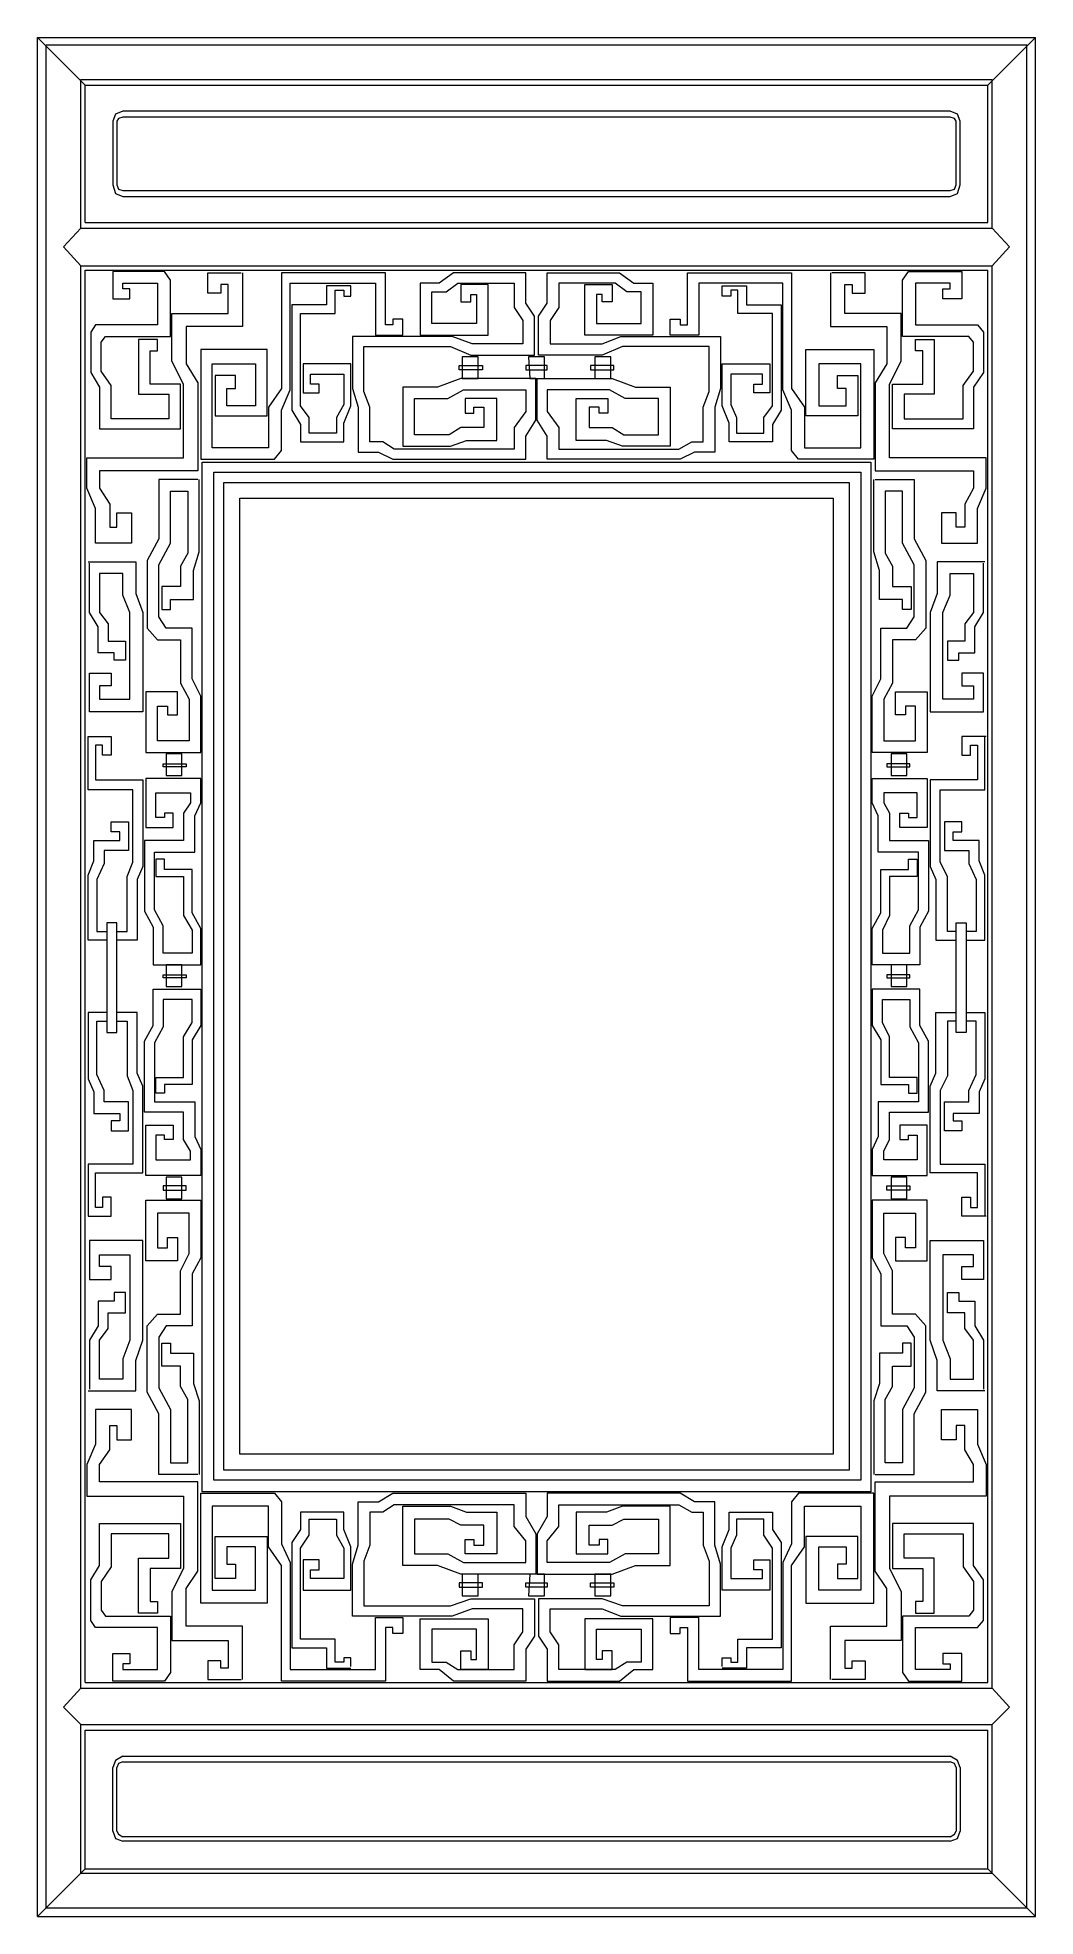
# Model space of a CAD drawing. Header units: centimetres. Extents: x -8.4 to 6.8, y -15.8 to 12.8.
import ezdxf

# ---------------------------------------------------------------- set-up
doc = ezdxf.new("R2010")
doc.units = ezdxf.units.CM
doc.header["$MEASUREMENT"] = 0
doc.layers.add('layer 1', color=7, linetype='Continuous')

msp = doc.modelspace()

# ---------------------------------------------------------------- linework, layer by layer
at = {"layer": 'layer 1', "color": 250, "lineweight": 0}
for points in [[(-8.38786, 12.7765), (-8.38786, 12.7765), (6.80927, 12.7765), (6.80927, 12.7765)], [(-8.38786, -15.83616), (-8.38786, -15.83616), (-8.38786, 12.7765), (-8.38786, 12.7765)], [(-7.6621, 12.05074), (-7.6621, 12.05074), (-8.38786, 12.7765), (-8.38786, 12.7765)], [(-8.25588, 12.66656), (-8.25588, 12.66656), (6.67729, 12.66656), (6.67729, 12.66656)], [(-8.25588, -15.70418), (-8.25588, -15.70418), (-8.25588, 12.66656), (-8.25588, 12.66656)], [(6.08351, 12.05074), (6.08351, 12.05074), (6.80927, 12.7765), (6.80927, 12.7765)], [(6.67729, -15.70418), (6.67729, -15.70418), (6.67729, 12.66656), (6.67729, 12.66656)], [(6.80927, -15.83616), (6.80927, -15.83616), (6.80927, 12.7765), (6.80927, 12.7765)], [(-7.72795, 12.13891), (-7.72795, 12.13891), (6.14936, 12.13891), (6.14936, 12.13891)], [(-7.72795, 9.87346), (-7.72795, 9.87346), (-7.72795, 12.13891), (-7.72795, 12.13891)], [(-7.6621, 12.05074), (-7.6621, 12.05074), (6.08351, 12.05074), (6.08351, 12.05074)], [(-7.6621, 9.96135), (-7.6621, 9.96135), (-7.6621, 12.05074), (-7.6621, 12.05074)], [(6.08351, 9.96135), (6.08351, 9.96135), (6.08351, 12.05074), (6.08351, 12.05074)], [(6.14936, 9.87346), (6.14936, 9.87346), (6.14936, 12.13891), (6.14936, 12.13891)], [(-7.24411, 11.50105), (-7.24411, 11.50105), (-7.24411, 10.53337), (-7.24411, 10.53337)], [(-7.17826, 11.50105), (-7.17826, 11.50105), (-7.17826, 10.53337), (-7.17826, 10.53337)], [(5.5115, 11.65507), (5.5115, 11.65507), (-7.09037, 11.65507), (-7.09037, 11.65507)], [(5.5115, 11.5669), (5.5115, 11.5669), (-7.09037, 11.5669), (-7.09037, 11.5669)], [(5.59967, 10.53337), (5.59967, 10.53337), (5.59967, 11.50105), (5.59967, 11.50105)], [(5.66552, 10.53337), (5.66552, 10.53337), (5.66552, 11.50105), (5.66552, 11.50105)], [(-7.09037, 10.44519), (-7.09037, 10.44519), (5.5115, 10.44519), (5.5115, 10.44519)], [(-7.09037, 10.3573), (-7.09037, 10.3573), (5.5115, 10.3573), (5.5115, 10.3573)], [(-7.72795, 9.87346), (-7.72795, 9.87346), (6.14936, 9.87346), (6.14936, 9.87346)], [(-7.6621, 9.96135), (-7.6621, 9.96135), (6.08351, 9.96135), (6.08351, 9.96135)], [(-7.72795, 9.30173), (-7.72795, 9.30173), (6.14936, 9.30173), (6.14936, 9.30173)], [(-7.72795, -12.36111), (-7.72795, -12.36111), (-7.72795, 9.30173), (-7.72795, 9.30173)], [(-7.6621, 9.2356), (-7.6621, 9.2356), (6.08351, 9.2356), (6.08351, 9.2356)], [(-7.6621, -12.27321), (-7.6621, -12.27321), (-7.6621, 9.2356), (-7.6621, 9.2356)], [(6.08351, -12.27321), (6.08351, -12.27321), (6.08351, 9.2356), (6.08351, 9.2356)], [(6.14936, -12.36111), (6.14936, -12.36111), (6.14936, 9.30173), (6.14936, 9.30173)], [(-1.67996, 7.91606), (-1.67996, 7.91606), (-1.92188, 7.91606), (-1.92188, 7.91606)], [(-1.92188, 7.91606), (-1.92188, 7.91606), (-1.92188, 7.58625), (-1.92188, 7.58625)], [(-1.67996, 7.58625), (-1.67996, 7.58625), (-1.67996, 7.91606), (-1.67996, 7.91606)], [(-0.66848, 7.91606), (-0.66848, 7.91606), (-0.9104, 7.91606), (-0.9104, 7.91606)], [(-0.9104, 7.91606), (-0.9104, 7.91606), (-0.88835, 7.58625), (-0.88835, 7.58625)], [(-0.66848, 7.58625), (-0.66848, 7.58625), (-0.66848, 7.91606), (-0.66848, 7.91606)], [(0.34329, 7.91606), (0.34329, 7.91606), (0.10137, 7.91606), (0.10137, 7.91606)], [(0.10137, 7.91606), (0.10137, 7.91606), (0.10137, 7.58625), (0.10137, 7.58625)], [(0.34329, 7.58625), (0.34329, 7.58625), (0.34329, 7.91606), (0.34329, 7.91606)], [(-1.92188, 7.58625), (-1.92188, 7.58625), (-1.67996, 7.58625), (-1.67996, 7.58625)], [(-0.88835, 7.58625), (-0.88835, 7.58625), (-0.66848, 7.58625), (-0.66848, 7.58625)], [(0.10137, 7.58625), (0.10137, 7.58625), (0.34329, 7.58625), (0.34329, 7.58625)], [(-6.18854, 1.86807), (-6.18854, 1.86807), (-6.43046, 1.86807), (-6.43046, 1.86807)], [(-6.43046, 1.86807), (-6.43046, 1.86807), (-6.43046, 1.53825), (-6.43046, 1.53825)], [(-6.18854, 1.53825), (-6.18854, 1.53825), (-6.18854, 1.86807), (-6.18854, 1.86807)], [(4.85187, 1.86807), (4.85187, 1.86807), (4.60995, 1.86807), (4.60995, 1.86807)], [(4.60995, 1.86807), (4.60995, 1.86807), (4.60995, 1.53825), (4.60995, 1.53825)], [(4.85187, 1.53825), (4.85187, 1.53825), (4.85187, 1.86807), (4.85187, 1.86807)], [(-6.43046, 1.53825), (-6.43046, 1.53825), (-6.18854, 1.53825), (-6.18854, 1.53825)], [(4.60995, 1.53825), (4.60995, 1.53825), (4.85187, 1.53825), (4.85187, 1.53825)], [(-6.18854, -1.34274), (-6.18854, -1.34274), (-6.43046, -1.34274), (-6.43046, -1.34274)], [(-6.43046, -1.34274), (-6.43046, -1.34274), (-6.43046, -1.67283), (-6.43046, -1.67283)], [(-6.18854, -1.67283), (-6.18854, -1.67283), (-6.18854, -1.34274), (-6.18854, -1.34274)], [(4.85187, -1.34274), (4.85187, -1.34274), (4.60995, -1.34274), (4.60995, -1.34274)], [(4.60995, -1.34274), (4.60995, -1.34274), (4.60995, -1.67283), (4.60995, -1.67283)], [(4.85187, -1.67283), (4.85187, -1.67283), (4.85187, -1.34274), (4.85187, -1.34274)], [(-6.43046, -1.67283), (-6.43046, -1.67283), (-6.18854, -1.67283), (-6.18854, -1.67283)], [(4.60995, -1.67283), (4.60995, -1.67283), (4.85187, -1.67283), (4.85187, -1.67283)], [(-6.18854, -4.57587), (-6.18854, -4.57587), (-6.43046, -4.57587), (-6.43046, -4.57587)], [(-6.43046, -4.57587), (-6.43046, -4.57587), (-6.43046, -4.90568), (-6.43046, -4.90568)], [(-6.18854, -4.90568), (-6.18854, -4.90568), (-6.18854, -4.57587), (-6.18854, -4.57587)], [(4.60995, -4.57587), (4.60995, -4.57587), (4.60995, -4.90568), (4.60995, -4.90568)], [(4.85187, -4.57587), (4.85187, -4.57587), (4.60995, -4.57587), (4.60995, -4.57587)], [(4.85187, -4.90568), (4.85187, -4.90568), (4.85187, -4.57587), (4.85187, -4.57587)], [(-6.43046, -4.90568), (-6.43046, -4.90568), (-6.18854, -4.90568), (-6.18854, -4.90568)], [(4.60995, -4.90568), (4.60995, -4.90568), (4.85187, -4.90568), (4.85187, -4.90568)], [(-1.67996, -10.62386), (-1.67996, -10.62386), (-1.92188, -10.62386), (-1.92188, -10.62386)], [(-1.92188, -10.62386), (-1.92188, -10.62386), (-1.92188, -10.95368), (-1.92188, -10.95368)], [(-1.67996, -10.95368), (-1.67996, -10.95368), (-1.67996, -10.62386), (-1.67996, -10.62386)], [(-0.88835, -10.62386), (-0.88835, -10.62386), (-0.9104, -10.95368), (-0.9104, -10.95368)], [(-0.66848, -10.62386), (-0.66848, -10.62386), (-0.88835, -10.62386), (-0.88835, -10.62386)], [(-0.66848, -10.95368), (-0.66848, -10.95368), (-0.66848, -10.62386), (-0.66848, -10.62386)], [(0.10137, -10.62386), (0.10137, -10.62386), (0.10137, -10.95368), (0.10137, -10.95368)], [(0.34329, -10.62386), (0.34329, -10.62386), (0.10137, -10.62386), (0.10137, -10.62386)], [(0.34329, -10.95368), (0.34329, -10.95368), (0.34329, -10.62386), (0.34329, -10.62386)], [(-1.92188, -10.95368), (-1.92188, -10.95368), (-1.67996, -10.95368), (-1.67996, -10.95368)], [(-0.9104, -10.95368), (-0.9104, -10.95368), (-0.66848, -10.95368), (-0.66848, -10.95368)], [(0.10137, -10.95368), (0.10137, -10.95368), (0.34329, -10.95368), (0.34329, -10.95368)], [(-7.6621, -12.27321), (-7.6621, -12.27321), (6.08351, -12.27321), (6.08351, -12.27321)], [(-7.72795, -12.36111), (-7.72795, -12.36111), (6.14936, -12.36111), (6.14936, -12.36111)], [(-7.72795, -12.91108), (-7.72795, -12.91108), (6.14936, -12.91108), (6.14936, -12.91108)], [(-7.72795, -15.17625), (-7.72795, -15.17625), (-7.72795, -12.91108), (-7.72795, -12.91108)], [(-7.6621, -12.99897), (-7.6621, -12.99897), (6.08351, -12.99897), (6.08351, -12.99897)], [(-7.6621, -15.1104), (-7.6621, -15.1104), (-7.6621, -12.99897), (-7.6621, -12.99897)], [(6.08351, -15.1104), (6.08351, -15.1104), (6.08351, -12.99897), (6.08351, -12.99897)], [(6.14936, -15.17625), (6.14936, -15.17625), (6.14936, -12.91108), (6.14936, -12.91108)], [(-7.09037, -13.39492), (-7.09037, -13.39492), (5.5115, -13.39492), (5.5115, -13.39492)], [(-7.24411, -14.53838), (-7.24411, -14.53838), (-7.24411, -13.5707), (-7.24411, -13.5707)], [(-7.17826, -14.53838), (-7.17826, -14.53838), (-7.17826, -13.5707), (-7.17826, -13.5707)], [(-7.09037, -13.48281), (-7.09037, -13.48281), (5.5115, -13.48281), (5.5115, -13.48281)], [(5.59967, -13.5707), (5.59967, -13.5707), (5.59967, -14.53838), (5.59967, -14.53838)], [(5.66552, -13.5707), (5.66552, -13.5707), (5.66552, -14.53838), (5.66552, -14.53838)], [(5.5115, -14.62656), (5.5115, -14.62656), (-7.09037, -14.62656), (-7.09037, -14.62656)], [(5.5115, -14.69241), (5.5115, -14.69241), (-7.09037, -14.69241), (-7.09037, -14.69241)], [(-8.38786, -15.83616), (-8.38786, -15.83616), (-7.6621, -15.1104), (-7.6621, -15.1104)], [(-7.6621, -15.1104), (-7.6621, -15.1104), (6.08351, -15.1104), (6.08351, -15.1104)], [(6.08351, -15.1104), (6.08351, -15.1104), (6.80927, -15.83616), (6.80927, -15.83616)], [(-7.72795, -15.17625), (-7.72795, -15.17625), (6.14936, -15.17625), (6.14936, -15.17625)], [(-8.25588, -15.70418), (-8.25588, -15.70418), (6.67729, -15.70418), (6.67729, -15.70418)], [(-8.38786, -15.83616), (-8.38786, -15.83616), (6.80927, -15.83616), (6.80927, -15.83616)]]:
    msp.add_open_spline(points, degree=3, dxfattribs=at)
for points, knots in [([(-7.09037, 11.65507), (-7.09037, 11.65507), (-7.20031, 11.61099), (-7.20031, 11.61099), (-7.20031, 11.61099), (-7.20031, 11.61099), (-7.24411, 11.50105), (-7.24411, 11.50105)], [0, 0, 0, 0, 0.5, 0.5, 0.5, 0.5, 1, 1, 1, 1]), ([(-7.09037, 11.5669), (-7.09037, 11.5669), (-7.15622, 11.54485), (-7.15622, 11.54485), (-7.15622, 11.54485), (-7.15622, 11.54485), (-7.17826, 11.50105), (-7.17826, 11.50105)], [0, 0, 0, 0, 0.5, 0.5, 0.5, 0.5, 1, 1, 1, 1]), ([(5.66552, 11.50105), (5.66552, 11.50105), (5.62172, 11.61099), (5.62172, 11.61099), (5.62172, 11.61099), (5.62172, 11.61099), (5.5115, 11.65507), (5.5115, 11.65507)], [0, 0, 0, 0, 0.5, 0.5, 0.5, 0.5, 1, 1, 1, 1]), ([(5.59967, 11.50105), (5.59967, 11.50105), (5.57763, 11.54485), (5.57763, 11.54485), (5.57763, 11.54485), (5.57763, 11.54485), (5.5115, 11.5669), (5.5115, 11.5669)], [0, 0, 0, 0, 0.5, 0.5, 0.5, 0.5, 1, 1, 1, 1]), ([(-7.24411, 10.53337), (-7.24411, 10.53337), (-7.20031, 10.40139), (-7.20031, 10.40139), (-7.20031, 10.40139), (-7.20031, 10.40139), (-7.09037, 10.3573), (-7.09037, 10.3573)], [0, 0, 0, 0, 0.5, 0.5, 0.5, 0.5, 1, 1, 1, 1]), ([(-7.17826, 10.53337), (-7.17826, 10.53337), (-7.15622, 10.46724), (-7.15622, 10.46724), (-7.15622, 10.46724), (-7.15622, 10.46724), (-7.09037, 10.44519), (-7.09037, 10.44519)], [0, 0, 0, 0, 0.5, 0.5, 0.5, 0.5, 1, 1, 1, 1]), ([(5.5115, 10.3573), (5.5115, 10.3573), (5.62172, 10.40139), (5.62172, 10.40139), (5.62172, 10.40139), (5.62172, 10.40139), (5.66552, 10.53337), (5.66552, 10.53337)], [0, 0, 0, 0, 0.5, 0.5, 0.5, 0.5, 1, 1, 1, 1]), ([(5.5115, 10.44519), (5.5115, 10.44519), (5.57763, 10.46724), (5.57763, 10.46724), (5.57763, 10.46724), (5.57763, 10.46724), (5.59967, 10.53337), (5.59967, 10.53337)], [0, 0, 0, 0, 0.5, 0.5, 0.5, 0.5, 1, 1, 1, 1]), ([(-7.72795, 9.30173), (-7.72795, 9.30173), (-7.99192, 9.58774), (-7.99192, 9.58774), (-7.99192, 9.58774), (-7.99192, 9.58774), (-7.72795, 9.87346), (-7.72795, 9.87346)], [0, 0, 0, 0, 0.5, 0.5, 0.5, 0.5, 1, 1, 1, 1]), ([(6.14936, 9.87346), (6.14936, 9.87346), (6.41333, 9.58774), (6.41333, 9.58774), (6.41333, 9.58774), (6.41333, 9.58774), (6.14936, 9.30173), (6.14936, 9.30173)], [0, 0, 0, 0, 0.5, 0.5, 0.5, 0.5, 1, 1, 1, 1]), ([(-5.26495, 9.19179), (-5.26495, 9.19179), (-5.26495, 8.37814), (-5.26495, 8.37814), (-5.26495, 8.37814), (-5.26495, 8.37814), (-6.12269, 8.37814), (-6.12269, 8.37814), (-6.12269, 8.37814), (-6.12269, 8.37814), (-6.12269, 7.80612), (-6.12269, 7.80612), (-6.12269, 7.80612), (-6.12269, 7.80612), (-5.94662, 7.5204), (-5.94662, 7.5204), (-5.94662, 7.5204), (-5.94662, 7.5204), (-5.94662, 6.17882), (-5.94662, 6.17882), (-5.94662, 6.17882), (-5.94662, 6.17882), (-7.44223, 6.17882), (-7.44223, 6.17882), (-7.44223, 6.17882), (-7.44223, 6.17882), (-7.44223, 5.91485), (-7.44223, 5.91485), (-7.44223, 5.91485), (-7.44223, 5.91485), (-7.2882, 5.67293), (-7.2882, 5.67293), (-7.2882, 5.67293), (-7.2882, 5.67293), (-7.2882, 5.32107), (-7.2882, 5.32107), (-7.2882, 5.32107), (-7.2882, 5.32107), (-7.17826, 5.32107), (-7.17826, 5.32107), (-7.17826, 5.32107), (-7.17826, 5.32107), (-7.17826, 5.54095), (-7.17826, 5.54095), (-7.17826, 5.54095), (-7.17826, 5.54095), (-6.95839, 5.54095), (-6.95839, 5.54095), (-6.95839, 5.54095), (-6.95839, 5.54095), (-6.95839, 5.07916), (-6.95839, 5.07916), (-6.95839, 5.07916), (-6.95839, 5.07916), (-7.50808, 5.07916), (-7.50808, 5.07916), (-7.50808, 5.07916), (-7.50808, 5.07916), (-7.50808, 5.6068), (-7.50808, 5.6068), (-7.50808, 5.6068), (-7.50808, 5.6068), (-7.64006, 5.91485), (-7.64006, 5.91485), (-7.64006, 5.91485), (-7.64006, 5.91485), (-7.64006, 6.37665), (-7.64006, 6.37665), (-7.64006, 6.37665), (-7.64006, 6.37665), (-6.1665, 6.37665), (-6.1665, 6.37665), (-6.1665, 6.37665), (-6.1665, 6.37665), (-6.1665, 7.49835), (-6.1665, 7.49835), (-6.1665, 7.49835), (-6.1665, 7.49835), (-6.34257, 7.85021), (-6.34257, 7.85021), (-6.34257, 7.85021), (-6.34257, 7.85021), (-6.34257, 8.57597), (-6.34257, 8.57597), (-6.34257, 8.57597), (-6.34257, 8.57597), (-5.48483, 8.57597), (-5.48483, 8.57597), (-5.48483, 8.57597), (-5.48483, 8.57597), (-5.48483, 9.01572), (-5.48483, 9.01572), (-5.48483, 9.01572), (-5.48483, 9.01572), (-5.59476, 9.01572), (-5.59476, 9.01572), (-5.59476, 9.01572), (-5.59476, 9.01572), (-5.59476, 8.88374), (-5.59476, 8.88374), (-5.59476, 8.88374), (-5.59476, 8.88374), (-5.7926, 8.88374), (-5.7926, 8.88374), (-5.7926, 8.88374), (-5.7926, 8.88374), (-5.7926, 9.19179), (-5.7926, 9.19179), (-5.7926, 9.19179), (-5.7926, 9.19179), (-5.287, 9.19179), (-5.287, 9.19179)], [0, 0, 0, 0, 0.03571429, 0.03571429, 0.03571429, 0.03571429, 0.07142857, 0.07142857, 0.07142857, 0.07142857, 0.10714286, 0.10714286, 0.10714286, 0.10714286, 0.14285714, 0.14285714, 0.14285714, 0.14285714, 0.17857143, 0.17857143, 0.17857143, 0.17857143, 0.21428571, 0.21428571, 0.21428571, 0.21428571, 0.25, 0.25, 0.25, 0.25, 0.28571429, 0.28571429, 0.28571429, 0.28571429, 0.32142857, 0.32142857, 0.32142857, 0.32142857, 0.35714286, 0.35714286, 0.35714286, 0.35714286, 0.39285714, 0.39285714, 0.39285714, 0.39285714, 0.42857143, 0.42857143, 0.42857143, 0.42857143, 0.46428571, 0.46428571, 0.46428571, 0.46428571, 0.5, 0.5, 0.5, 0.5, 0.53571429, 0.53571429, 0.53571429, 0.53571429, 0.57142857, 0.57142857, 0.57142857, 0.57142857, 0.60714286, 0.60714286, 0.60714286, 0.60714286, 0.64285714, 0.64285714, 0.64285714, 0.64285714, 0.67857143, 0.67857143, 0.67857143, 0.67857143, 0.71428571, 0.71428571, 0.71428571, 0.71428571, 0.75, 0.75, 0.75, 0.75, 0.78571429, 0.78571429, 0.78571429, 0.78571429, 0.82142857, 0.82142857, 0.82142857, 0.82142857, 0.85714286, 0.85714286, 0.85714286, 0.85714286, 0.89285714, 0.89285714, 0.89285714, 0.89285714, 0.92857143, 0.92857143, 0.92857143, 0.92857143, 0.96428571, 0.96428571, 0.96428571, 0.96428571, 1, 1, 1, 1]), ([(-6.21059, 7.49835), (-6.21059, 7.49835), (-6.21059, 6.8164), (-6.21059, 6.8164), (-6.21059, 6.8164), (-6.21059, 6.8164), (-7.44223, 6.8164), (-7.44223, 6.8164), (-7.44223, 6.8164), (-7.44223, 6.8164), (-7.44223, 7.45426), (-7.44223, 7.45426), (-7.44223, 7.45426), (-7.44223, 7.45426), (-7.57421, 7.67414), (-7.57421, 7.67414), (-7.57421, 7.67414), (-7.57421, 7.67414), (-7.57421, 8.28996), (-7.57421, 8.28996), (-7.57421, 8.28996), (-7.57421, 8.28996), (-7.50808, 8.3999), (-7.50808, 8.3999), (-7.50808, 8.3999), (-7.50808, 8.3999), (-6.56244, 8.3999), (-6.56244, 8.3999), (-6.56244, 8.3999), (-6.56244, 8.3999), (-6.56244, 9.03776), (-6.56244, 9.03776), (-6.56244, 9.03776), (-6.56244, 9.03776), (-7.09037, 9.03776), (-7.09037, 9.03776), (-7.09037, 9.03776), (-7.09037, 9.03776), (-7.09037, 8.94987), (-7.09037, 8.94987), (-7.09037, 8.94987), (-7.09037, 8.94987), (-6.98043, 8.94987), (-6.98043, 8.94987), (-6.98043, 8.94987), (-6.98043, 8.94987), (-6.98043, 8.79584), (-6.98043, 8.79584), (-6.98043, 8.79584), (-6.98043, 8.79584), (-7.24411, 8.79584), (-7.24411, 8.79584), (-7.24411, 8.79584), (-7.24411, 8.79584), (-7.24411, 9.21383), (-7.24411, 9.21383), (-7.24411, 9.21383), (-7.24411, 9.21383), (-6.45251, 9.21383), (-6.45251, 9.21383), (-6.45251, 9.21383), (-6.45251, 9.21383), (-6.36461, 9.08185), (-6.36461, 9.08185), (-6.36461, 9.08185), (-6.36461, 9.08185), (-6.36461, 8.22411), (-6.36461, 8.22411), (-6.36461, 8.22411), (-6.36461, 8.22411), (-7.35405, 8.22411), (-7.35405, 8.22411), (-7.35405, 8.22411), (-7.35405, 8.22411), (-7.42018, 8.13622), (-7.42018, 8.13622), (-7.42018, 8.13622), (-7.42018, 8.13622), (-7.42018, 7.69618), (-7.42018, 7.69618), (-7.42018, 7.69618), (-7.42018, 7.69618), (-7.26616, 7.47631), (-7.26616, 7.47631), (-7.26616, 7.47631), (-7.26616, 7.47631), (-7.26616, 6.97042), (-7.26616, 6.97042), (-7.26616, 6.97042), (-7.26616, 6.97042), (-6.38637, 6.97042), (-6.38637, 6.97042), (-6.38637, 6.97042), (-6.38637, 6.97042), (-6.38637, 7.34433), (-6.38637, 7.34433), (-6.38637, 7.34433), (-6.38637, 7.34433), (-6.84845, 7.34433), (-6.84845, 7.34433), (-6.84845, 7.34433), (-6.84845, 7.34433), (-6.84845, 8.18002), (-6.84845, 8.18002), (-6.84845, 8.18002), (-6.84845, 8.18002), (-6.56244, 8.18002), (-6.56244, 8.18002), (-6.56244, 8.18002), (-6.56244, 8.18002), (-6.56244, 8.00424), (-6.56244, 8.00424), (-6.56244, 8.00424), (-6.56244, 8.00424), (-6.67238, 8.00424), (-6.67238, 8.00424), (-6.67238, 8.00424), (-6.67238, 8.00424), (-6.67238, 7.49835), (-6.67238, 7.49835), (-6.67238, 7.49835), (-6.67238, 7.49835), (-6.21059, 7.49835), (-6.21059, 7.49835)], [0, 0, 0, 0, 0.03225806, 0.03225806, 0.03225806, 0.03225806, 0.06451613, 0.06451613, 0.06451613, 0.06451613, 0.09677419, 0.09677419, 0.09677419, 0.09677419, 0.12903226, 0.12903226, 0.12903226, 0.12903226, 0.16129032, 0.16129032, 0.16129032, 0.16129032, 0.19354839, 0.19354839, 0.19354839, 0.19354839, 0.22580645, 0.22580645, 0.22580645, 0.22580645, 0.25806452, 0.25806452, 0.25806452, 0.25806452, 0.29032258, 0.29032258, 0.29032258, 0.29032258, 0.32258065, 0.32258065, 0.32258065, 0.32258065, 0.35483871, 0.35483871, 0.35483871, 0.35483871, 0.38709677, 0.38709677, 0.38709677, 0.38709677, 0.41935484, 0.41935484, 0.41935484, 0.41935484, 0.4516129, 0.4516129, 0.4516129, 0.4516129, 0.48387097, 0.48387097, 0.48387097, 0.48387097, 0.51612903, 0.51612903, 0.51612903, 0.51612903, 0.5483871, 0.5483871, 0.5483871, 0.5483871, 0.58064516, 0.58064516, 0.58064516, 0.58064516, 0.61290323, 0.61290323, 0.61290323, 0.61290323, 0.64516129, 0.64516129, 0.64516129, 0.64516129, 0.67741935, 0.67741935, 0.67741935, 0.67741935, 0.70967742, 0.70967742, 0.70967742, 0.70967742, 0.74193548, 0.74193548, 0.74193548, 0.74193548, 0.77419355, 0.77419355, 0.77419355, 0.77419355, 0.80645161, 0.80645161, 0.80645161, 0.80645161, 0.83870968, 0.83870968, 0.83870968, 0.83870968, 0.87096774, 0.87096774, 0.87096774, 0.87096774, 0.90322581, 0.90322581, 0.90322581, 0.90322581, 0.93548387, 0.93548387, 0.93548387, 0.93548387, 0.96774194, 0.96774194, 0.96774194, 0.96774194, 1, 1, 1, 1]), ([(-2.82371, 8.48807), (-2.82371, 8.48807), (-2.82371, 8.24616), (-2.82371, 8.24616), (-2.82371, 8.24616), (-2.82371, 8.24616), (-3.24142, 8.24616), (-3.24142, 8.24616), (-3.24142, 8.24616), (-3.24142, 8.24616), (-3.24142, 9.03776), (-3.24142, 9.03776), (-3.24142, 9.03776), (-3.24142, 9.03776), (-4.53919, 9.03776), (-4.53919, 9.03776), (-4.53919, 9.03776), (-4.53919, 9.03776), (-4.53919, 7.41046), (-4.53919, 7.41046), (-4.53919, 7.41046), (-4.53919, 7.41046), (-4.67117, 7.10241), (-4.67117, 7.10241), (-4.67117, 7.10241), (-4.67117, 7.10241), (-4.67117, 6.48659), (-4.67117, 6.48659), (-4.67117, 6.48659), (-4.67117, 6.48659), (-4.78111, 6.3546), (-4.78111, 6.3546), (-4.78111, 6.3546), (-4.78111, 6.3546), (-5.90253, 6.3546), (-5.90253, 6.3546), (-5.90253, 6.3546), (-5.90253, 6.3546), (-5.90253, 8.026), (-5.90253, 8.026), (-5.90253, 8.026), (-5.90253, 8.026), (-4.89105, 8.026), (-4.89105, 8.026), (-4.89105, 8.026), (-4.89105, 8.026), (-4.89105, 7.01451), (-4.89105, 7.01451), (-4.89105, 7.01451), (-4.89105, 7.01451), (-5.68266, 7.01451), (-5.68266, 7.01451), (-5.68266, 7.01451), (-5.68266, 7.01451), (-5.68266, 7.63033), (-5.68266, 7.63033), (-5.68266, 7.63033), (-5.68266, 7.63033), (-5.37489, 7.63033), (-5.37489, 7.63033), (-5.37489, 7.63033), (-5.37489, 7.63033), (-5.37489, 7.43222), (-5.37489, 7.43222), (-5.37489, 7.43222), (-5.37489, 7.43222), (-5.50687, 7.43222), (-5.50687, 7.43222), (-5.50687, 7.43222), (-5.50687, 7.43222), (-5.50687, 7.16854), (-5.50687, 7.16854), (-5.50687, 7.16854), (-5.50687, 7.16854), (-5.06684, 7.16854), (-5.06684, 7.16854), (-5.06684, 7.16854), (-5.06684, 7.16854), (-5.06684, 7.80612), (-5.06684, 7.80612), (-5.06684, 7.80612), (-5.06684, 7.80612), (-5.72675, 7.80612), (-5.72675, 7.80612), (-5.72675, 7.80612), (-5.72675, 7.80612), (-5.72675, 6.53067), (-5.72675, 6.53067), (-5.72675, 6.53067), (-5.72675, 6.53067), (-4.86901, 6.53067), (-4.86901, 6.53067), (-4.86901, 6.53067), (-4.86901, 6.53067), (-4.86901, 7.14649), (-4.86901, 7.14649), (-4.86901, 7.14649), (-4.86901, 7.14649), (-4.67117, 7.43222), (-4.67117, 7.43222), (-4.67117, 7.43222), (-4.67117, 7.43222), (-4.67117, 9.19179), (-4.67117, 9.19179), (-4.67117, 9.19179), (-4.67117, 9.19179), (-3.08767, 9.19179), (-3.08767, 9.19179), (-3.08767, 9.19179), (-3.08767, 9.19179), (-3.08767, 8.3999), (-3.08767, 8.3999), (-3.08767, 8.3999), (-3.08767, 8.3999), (-2.97774, 8.3999), (-2.97774, 8.3999), (-2.97774, 8.3999), (-2.97774, 8.3999), (-2.97774, 8.48807), (-2.97774, 8.48807), (-2.97774, 8.48807), (-2.97774, 8.48807), (-2.82371, 8.48807), (-2.82371, 8.48807)], [0, 0, 0, 0, 0.03225806, 0.03225806, 0.03225806, 0.03225806, 0.06451613, 0.06451613, 0.06451613, 0.06451613, 0.09677419, 0.09677419, 0.09677419, 0.09677419, 0.12903226, 0.12903226, 0.12903226, 0.12903226, 0.16129032, 0.16129032, 0.16129032, 0.16129032, 0.19354839, 0.19354839, 0.19354839, 0.19354839, 0.22580645, 0.22580645, 0.22580645, 0.22580645, 0.25806452, 0.25806452, 0.25806452, 0.25806452, 0.29032258, 0.29032258, 0.29032258, 0.29032258, 0.32258065, 0.32258065, 0.32258065, 0.32258065, 0.35483871, 0.35483871, 0.35483871, 0.35483871, 0.38709677, 0.38709677, 0.38709677, 0.38709677, 0.41935484, 0.41935484, 0.41935484, 0.41935484, 0.4516129, 0.4516129, 0.4516129, 0.4516129, 0.48387097, 0.48387097, 0.48387097, 0.48387097, 0.51612903, 0.51612903, 0.51612903, 0.51612903, 0.5483871, 0.5483871, 0.5483871, 0.5483871, 0.58064516, 0.58064516, 0.58064516, 0.58064516, 0.61290323, 0.61290323, 0.61290323, 0.61290323, 0.64516129, 0.64516129, 0.64516129, 0.64516129, 0.67741935, 0.67741935, 0.67741935, 0.67741935, 0.70967742, 0.70967742, 0.70967742, 0.70967742, 0.74193548, 0.74193548, 0.74193548, 0.74193548, 0.77419355, 0.77419355, 0.77419355, 0.77419355, 0.80645161, 0.80645161, 0.80645161, 0.80645161, 0.83870968, 0.83870968, 0.83870968, 0.83870968, 0.87096774, 0.87096774, 0.87096774, 0.87096774, 0.90322581, 0.90322581, 0.90322581, 0.90322581, 0.93548387, 0.93548387, 0.93548387, 0.93548387, 0.96774194, 0.96774194, 0.96774194, 0.96774194, 1, 1, 1, 1]), ([(-1.89984, 7.41046), (-1.89984, 7.41046), (-2.14176, 7.27848), (-2.14176, 7.27848), (-2.14176, 7.27848), (-2.14176, 7.27848), (-2.64764, 7.27848), (-2.64764, 7.27848), (-2.64764, 7.27848), (-2.64764, 7.27848), (-2.64764, 6.7285), (-2.64764, 6.7285), (-2.64764, 6.7285), (-2.64764, 6.7285), (-2.12, 6.7285), (-2.12, 6.7285), (-2.12, 6.7285), (-2.12, 6.7285), (-1.94393, 6.83844), (-1.94393, 6.83844), (-1.94393, 6.83844), (-1.94393, 6.83844), (-1.59207, 6.83844), (-1.59207, 6.83844), (-1.59207, 6.83844), (-1.59207, 6.83844), (-1.59207, 7.14649), (-1.59207, 7.14649), (-1.59207, 7.14649), (-1.59207, 7.14649), (-1.74609, 7.14649), (-1.74609, 7.14649), (-1.74609, 7.14649), (-1.74609, 7.14649), (-1.74609, 7.05832), (-1.74609, 7.05832), (-1.74609, 7.05832), (-1.74609, 7.05832), (-1.87808, 7.05832), (-1.87808, 7.05832), (-1.87808, 7.05832), (-1.87808, 7.05832), (-1.87808, 7.27848), (-1.87808, 7.27848), (-1.87808, 7.27848), (-1.87808, 7.27848), (-1.39424, 7.27848), (-1.39424, 7.27848), (-1.39424, 7.27848), (-1.39424, 7.27848), (-1.39424, 6.64061), (-1.39424, 6.64061), (-1.39424, 6.64061), (-1.39424, 6.64061), (-1.85603, 6.64061), (-1.85603, 6.64061), (-1.85603, 6.64061), (-1.85603, 6.64061), (-2.09795, 6.55272), (-2.09795, 6.55272), (-2.09795, 6.55272), (-2.09795, 6.55272), (-2.82371, 6.55272), (-2.82371, 6.55272), (-2.82371, 6.55272), (-2.82371, 6.55272), (-2.82371, 7.45426), (-2.82371, 7.45426), (-2.82371, 7.45426), (-2.82371, 7.45426), (-2.29578, 7.45426), (-2.29578, 7.45426), (-2.29578, 7.45426), (-2.29578, 7.45426), (-1.94393, 7.58625), (-1.94393, 7.58625), (-1.94393, 7.58625), (-1.94393, 7.58625), (-0.80046, 7.58625), (-0.80046, 7.58625), (-0.80046, 7.58625), (-0.80046, 7.58625), (-0.80046, 6.94838), (-0.80046, 6.94838), (-0.80046, 6.94838), (-0.80046, 6.94838), (-0.9542, 6.70646), (-0.9542, 6.70646), (-0.9542, 6.70646), (-0.9542, 6.70646), (-0.9542, 6.3546), (-0.9542, 6.3546), (-0.9542, 6.3546), (-0.9542, 6.3546), (-2.97774, 6.3546), (-2.97774, 6.3546), (-2.97774, 6.3546), (-2.97774, 6.3546), (-3.19761, 6.46454), (-3.19761, 6.46454), (-3.19761, 6.46454), (-3.19761, 6.46454), (-3.50538, 6.46454), (-3.50538, 6.46454), (-3.50538, 6.46454), (-3.50538, 6.46454), (-3.50538, 7.14649), (-3.50538, 7.14649), (-3.50538, 7.14649), (-3.50538, 7.14649), (-3.59327, 7.43222), (-3.59327, 7.43222), (-3.59327, 7.43222), (-3.59327, 7.43222), (-3.59327, 8.22411), (-3.59327, 8.22411), (-3.59327, 8.22411), (-3.59327, 8.22411), (-2.07591, 8.22411), (-2.07591, 8.22411), (-2.07591, 8.22411), (-2.07591, 8.22411), (-1.76814, 8.11417), (-1.76814, 8.11417), (-1.76814, 8.11417), (-1.76814, 8.11417), (-0.99829, 8.11417), (-0.99829, 8.11417), (-0.99829, 8.11417), (-0.99829, 8.11417), (-0.99829, 8.46603), (-0.99829, 8.46603), (-0.99829, 8.46603), (-0.99829, 8.46603), (-1.13027, 8.66386), (-1.13027, 8.66386), (-1.13027, 8.66386), (-1.13027, 8.66386), (-1.13027, 9.03776), (-1.13027, 9.03776), (-1.13027, 9.03776), (-1.13027, 9.03776), (-1.98801, 9.03776), (-1.98801, 9.03776), (-1.98801, 9.03776), (-1.98801, 9.03776), (-2.1638, 8.90578), (-2.1638, 8.90578), (-2.1638, 8.90578), (-2.1638, 8.90578), (-2.38368, 8.90578), (-2.38368, 8.90578), (-2.38368, 8.90578), (-2.38368, 8.90578), (-2.38368, 8.42194), (-2.38368, 8.42194), (-2.38368, 8.42194), (-2.38368, 8.42194), (-1.70201, 8.42194), (-1.70201, 8.42194), (-1.70201, 8.42194), (-1.70201, 8.42194), (-1.70201, 8.86198), (-1.70201, 8.86198), (-1.70201, 8.86198), (-1.70201, 8.86198), (-1.7899, 8.86198), (-1.7899, 8.86198), (-1.7899, 8.86198), (-1.7899, 8.86198), (-1.7899, 8.75176), (-1.7899, 8.75176), (-1.7899, 8.75176), (-1.7899, 8.75176), (-1.94393, 8.75176), (-1.94393, 8.75176), (-1.94393, 8.75176), (-1.94393, 8.75176), (-1.94393, 9.01572), (-1.94393, 9.01572), (-1.94393, 9.01572), (-1.94393, 9.01572), (-1.52622, 9.01572), (-1.52622, 9.01572), (-1.52622, 9.01572), (-1.52622, 9.01572), (-1.52622, 8.24616), (-1.52622, 8.24616), (-1.52622, 8.24616), (-1.52622, 8.24616), (-2.55975, 8.24616), (-2.55975, 8.24616), (-2.55975, 8.24616), (-2.55975, 8.24616), (-2.55975, 9.03776), (-2.55975, 9.03776), (-2.55975, 9.03776), (-2.55975, 9.03776), (-2.27374, 9.03776), (-2.27374, 9.03776), (-2.27374, 9.03776), (-2.27374, 9.03776), (-2.05386, 9.19179), (-2.05386, 9.19179), (-2.05386, 9.19179), (-2.05386, 9.19179), (-0.9542, 9.19179), (-0.9542, 9.19179), (-0.9542, 9.19179), (-0.9542, 9.19179), (-0.9542, 8.72999), (-0.9542, 8.72999), (-0.9542, 8.72999), (-0.9542, 8.72999), (-0.82222, 8.53188), (-0.82222, 8.53188), (-0.82222, 8.53188), (-0.82222, 8.53188), (-0.82222, 7.9381), (-0.82222, 7.9381), (-0.82222, 7.9381), (-0.82222, 7.9381), (-1.7899, 7.9381), (-1.7899, 7.9381), (-1.7899, 7.9381), (-1.7899, 7.9381), (-2.09795, 8.07009), (-2.09795, 8.07009), (-2.09795, 8.07009), (-2.09795, 8.07009), (-3.41749, 8.07009), (-3.41749, 8.07009), (-3.41749, 8.07009), (-3.41749, 8.07009), (-3.41749, 7.38841), (-3.41749, 7.38841), (-3.41749, 7.38841), (-3.41749, 7.38841), (-3.32959, 7.14649), (-3.32959, 7.14649), (-3.32959, 7.14649), (-3.32959, 7.14649), (-3.32959, 6.61857), (-3.32959, 6.61857), (-3.32959, 6.61857), (-3.32959, 6.61857), (-3.13148, 6.61857), (-3.13148, 6.61857), (-3.13148, 6.61857), (-3.13148, 6.61857), (-2.95569, 6.50863), (-2.95569, 6.50863), (-2.95569, 6.50863), (-2.95569, 6.50863), (-1.13027, 6.50863), (-1.13027, 6.50863), (-1.13027, 6.50863), (-1.13027, 6.50863), (-1.13027, 6.83844), (-1.13027, 6.83844), (-1.13027, 6.83844), (-1.13027, 6.83844), (-0.9542, 7.08036), (-0.9542, 7.08036), (-0.9542, 7.08036), (-0.9542, 7.08036), (-0.9542, 7.41046), (-0.9542, 7.41046), (-0.9542, 7.41046), (-0.9542, 7.41046), (-1.89984, 7.41046), (-1.89984, 7.41046)], [0, 0, 0, 0, 0.01470588, 0.01470588, 0.01470588, 0.01470588, 0.02941176, 0.02941176, 0.02941176, 0.02941176, 0.04411765, 0.04411765, 0.04411765, 0.04411765, 0.05882353, 0.05882353, 0.05882353, 0.05882353, 0.07352941, 0.07352941, 0.07352941, 0.07352941, 0.08823529, 0.08823529, 0.08823529, 0.08823529, 0.10294118, 0.10294118, 0.10294118, 0.10294118, 0.11764706, 0.11764706, 0.11764706, 0.11764706, 0.13235294, 0.13235294, 0.13235294, 0.13235294, 0.14705882, 0.14705882, 0.14705882, 0.14705882, 0.16176471, 0.16176471, 0.16176471, 0.16176471, 0.17647059, 0.17647059, 0.17647059, 0.17647059, 0.19117647, 0.19117647, 0.19117647, 0.19117647, 0.20588235, 0.20588235, 0.20588235, 0.20588235, 0.22058824, 0.22058824, 0.22058824, 0.22058824, 0.23529412, 0.23529412, 0.23529412, 0.23529412, 0.25, 0.25, 0.25, 0.25, 0.26470588, 0.26470588, 0.26470588, 0.26470588, 0.27941176, 0.27941176, 0.27941176, 0.27941176, 0.29411765, 0.29411765, 0.29411765, 0.29411765, 0.30882353, 0.30882353, 0.30882353, 0.30882353, 0.32352941, 0.32352941, 0.32352941, 0.32352941, 0.33823529, 0.33823529, 0.33823529, 0.33823529, 0.35294118, 0.35294118, 0.35294118, 0.35294118, 0.36764706, 0.36764706, 0.36764706, 0.36764706, 0.38235294, 0.38235294, 0.38235294, 0.38235294, 0.39705882, 0.39705882, 0.39705882, 0.39705882, 0.41176471, 0.41176471, 0.41176471, 0.41176471, 0.42647059, 0.42647059, 0.42647059, 0.42647059, 0.44117647, 0.44117647, 0.44117647, 0.44117647, 0.45588235, 0.45588235, 0.45588235, 0.45588235, 0.47058824, 0.47058824, 0.47058824, 0.47058824, 0.48529412, 0.48529412, 0.48529412, 0.48529412, 0.5, 0.5, 0.5, 0.5, 0.51470588, 0.51470588, 0.51470588, 0.51470588, 0.52941176, 0.52941176, 0.52941176, 0.52941176, 0.54411765, 0.54411765, 0.54411765, 0.54411765, 0.55882353, 0.55882353, 0.55882353, 0.55882353, 0.57352941, 0.57352941, 0.57352941, 0.57352941, 0.58823529, 0.58823529, 0.58823529, 0.58823529, 0.60294118, 0.60294118, 0.60294118, 0.60294118, 0.61764706, 0.61764706, 0.61764706, 0.61764706, 0.63235294, 0.63235294, 0.63235294, 0.63235294, 0.64705882, 0.64705882, 0.64705882, 0.64705882, 0.66176471, 0.66176471, 0.66176471, 0.66176471, 0.67647059, 0.67647059, 0.67647059, 0.67647059, 0.69117647, 0.69117647, 0.69117647, 0.69117647, 0.70588235, 0.70588235, 0.70588235, 0.70588235, 0.72058824, 0.72058824, 0.72058824, 0.72058824, 0.73529412, 0.73529412, 0.73529412, 0.73529412, 0.75, 0.75, 0.75, 0.75, 0.76470588, 0.76470588, 0.76470588, 0.76470588, 0.77941176, 0.77941176, 0.77941176, 0.77941176, 0.79411765, 0.79411765, 0.79411765, 0.79411765, 0.80882353, 0.80882353, 0.80882353, 0.80882353, 0.82352941, 0.82352941, 0.82352941, 0.82352941, 0.83823529, 0.83823529, 0.83823529, 0.83823529, 0.85294118, 0.85294118, 0.85294118, 0.85294118, 0.86764706, 0.86764706, 0.86764706, 0.86764706, 0.88235294, 0.88235294, 0.88235294, 0.88235294, 0.89705882, 0.89705882, 0.89705882, 0.89705882, 0.91176471, 0.91176471, 0.91176471, 0.91176471, 0.92647059, 0.92647059, 0.92647059, 0.92647059, 0.94117647, 0.94117647, 0.94117647, 0.94117647, 0.95588235, 0.95588235, 0.95588235, 0.95588235, 0.97058824, 0.97058824, 0.97058824, 0.97058824, 0.98529412, 0.98529412, 0.98529412, 0.98529412, 1, 1, 1, 1]), ([(0.32125, 7.41046), (0.32125, 7.41046), (0.56317, 7.27848), (0.56317, 7.27848), (0.56317, 7.27848), (0.56317, 7.27848), (1.06905, 7.27848), (1.06905, 7.27848), (1.06905, 7.27848), (1.06905, 7.27848), (1.06905, 6.7285), (1.06905, 6.7285), (1.06905, 6.7285), (1.06905, 6.7285), (0.54112, 6.7285), (0.54112, 6.7285), (0.54112, 6.7285), (0.54112, 6.7285), (0.36533, 6.83844), (0.36533, 6.83844), (0.36533, 6.83844), (0.36533, 6.83844), (0.01348, 6.83844), (0.01348, 6.83844), (0.01348, 6.83844), (0.01348, 6.83844), (0.01348, 7.14649), (0.01348, 7.14649), (0.01348, 7.14649), (0.01348, 7.14649), (0.1675, 7.14649), (0.1675, 7.14649), (0.1675, 7.14649), (0.1675, 7.14649), (0.1675, 7.05832), (0.1675, 7.05832), (0.1675, 7.05832), (0.1675, 7.05832), (0.2992, 7.05832), (0.2992, 7.05832), (0.2992, 7.05832), (0.2992, 7.05832), (0.2992, 7.27848), (0.2992, 7.27848), (0.2992, 7.27848), (0.2992, 7.27848), (-0.18464, 7.27848), (-0.18464, 7.27848), (-0.18464, 7.27848), (-0.18464, 7.27848), (-0.18464, 6.64061), (-0.18464, 6.64061), (-0.18464, 6.64061), (-0.18464, 6.64061), (0.27744, 6.64061), (0.27744, 6.64061), (0.27744, 6.64061), (0.27744, 6.64061), (0.51936, 6.55272), (0.51936, 6.55272), (0.51936, 6.55272), (0.51936, 6.55272), (1.24512, 6.55272), (1.24512, 6.55272), (1.24512, 6.55272), (1.24512, 6.55272), (1.24512, 7.45426), (1.24512, 7.45426), (1.24512, 7.45426), (1.24512, 7.45426), (0.71719, 7.45426), (0.71719, 7.45426), (0.71719, 7.45426), (0.71719, 7.45426), (0.36533, 7.58625), (0.36533, 7.58625), (0.36533, 7.58625), (0.36533, 7.58625), (-0.77842, 7.58625), (-0.77842, 7.58625), (-0.77842, 7.58625), (-0.77842, 7.58625), (-0.77842, 6.94838), (-0.77842, 6.94838), (-0.77842, 6.94838), (-0.77842, 6.94838), (-0.62439, 6.70646), (-0.62439, 6.70646), (-0.62439, 6.70646), (-0.62439, 6.70646), (-0.62439, 6.3546), (-0.62439, 6.3546), (-0.62439, 6.3546), (-0.62439, 6.3546), (1.39886, 6.3546), (1.39886, 6.3546), (1.39886, 6.3546), (1.39886, 6.3546), (1.61902, 6.46454), (1.61902, 6.46454), (1.61902, 6.46454), (1.61902, 6.46454), (1.92679, 6.46454), (1.92679, 6.46454), (1.92679, 6.46454), (1.92679, 6.46454), (1.92679, 7.14649), (1.92679, 7.14649), (1.92679, 7.14649), (1.92679, 7.14649), (2.01468, 7.43222), (2.01468, 7.43222), (2.01468, 7.43222), (2.01468, 7.43222), (2.01468, 8.22411), (2.01468, 8.22411), (2.01468, 8.22411), (2.01468, 8.22411), (0.49732, 8.22411), (0.49732, 8.22411), (0.49732, 8.22411), (0.49732, 8.22411), (0.21131, 8.11417), (0.21131, 8.11417), (0.21131, 8.11417), (0.21131, 8.11417), (-0.5803, 8.11417), (-0.5803, 8.11417), (-0.5803, 8.11417), (-0.5803, 8.11417), (-0.5803, 8.46603), (-0.5803, 8.46603), (-0.5803, 8.46603), (-0.5803, 8.46603), (-0.44832, 8.66386), (-0.44832, 8.66386), (-0.44832, 8.66386), (-0.44832, 8.66386), (-0.44832, 9.03776), (-0.44832, 9.03776), (-0.44832, 9.03776), (-0.44832, 9.03776), (0.40942, 9.03776), (0.40942, 9.03776), (0.40942, 9.03776), (0.40942, 9.03776), (0.58521, 8.90578), (0.58521, 8.90578), (0.58521, 8.90578), (0.58521, 8.90578), (0.80508, 8.90578), (0.80508, 8.90578), (0.80508, 8.90578), (0.80508, 8.90578), (0.80508, 8.42194), (0.80508, 8.42194), (0.80508, 8.42194), (0.80508, 8.42194), (0.12341, 8.42194), (0.12341, 8.42194), (0.12341, 8.42194), (0.12341, 8.42194), (0.12341, 8.86198), (0.12341, 8.86198), (0.12341, 8.86198), (0.12341, 8.86198), (0.21131, 8.86198), (0.21131, 8.86198), (0.21131, 8.86198), (0.21131, 8.86198), (0.21131, 8.75176), (0.21131, 8.75176), (0.21131, 8.75176), (0.21131, 8.75176), (0.36533, 8.75176), (0.36533, 8.75176), (0.36533, 8.75176), (0.36533, 8.75176), (0.36533, 9.01572), (0.36533, 9.01572), (0.36533, 9.01572), (0.36533, 9.01572), (-0.05266, 9.01572), (-0.05266, 9.01572), (-0.05266, 9.01572), (-0.05266, 9.01572), (-0.05266, 8.24616), (-0.05266, 8.24616), (-0.05266, 8.24616), (-0.05266, 8.24616), (0.98115, 8.24616), (0.98115, 8.24616), (0.98115, 8.24616), (0.98115, 8.24616), (0.98115, 9.03776), (0.98115, 9.03776), (0.98115, 9.03776), (0.98115, 9.03776), (0.69515, 9.03776), (0.69515, 9.03776), (0.69515, 9.03776), (0.69515, 9.03776), (0.47527, 9.19179), (0.47527, 9.19179), (0.47527, 9.19179), (0.47527, 9.19179), (-0.62439, 9.19179), (-0.62439, 9.19179), (-0.62439, 9.19179), (-0.62439, 9.19179), (-0.62439, 8.72999), (-0.62439, 8.72999), (-0.62439, 8.72999), (-0.62439, 8.72999), (-0.75637, 8.53188), (-0.75637, 8.53188), (-0.75637, 8.53188), (-0.75637, 8.53188), (-0.75637, 7.9381), (-0.75637, 7.9381), (-0.75637, 7.9381), (-0.75637, 7.9381), (0.21131, 7.9381), (0.21131, 7.9381), (0.21131, 7.9381), (0.21131, 7.9381), (0.51936, 8.07009), (0.51936, 8.07009), (0.51936, 8.07009), (0.51936, 8.07009), (1.8389, 8.07009), (1.8389, 8.07009), (1.8389, 8.07009), (1.8389, 8.07009), (1.8389, 7.38841), (1.8389, 7.38841), (1.8389, 7.38841), (1.8389, 7.38841), (1.75072, 7.14649), (1.75072, 7.14649), (1.75072, 7.14649), (1.75072, 7.14649), (1.75072, 6.61857), (1.75072, 6.61857), (1.75072, 6.61857), (1.75072, 6.61857), (1.57493, 6.61857), (1.57493, 6.61857), (1.57493, 6.61857), (1.57493, 6.61857), (1.3771, 6.50863), (1.3771, 6.50863), (1.3771, 6.50863), (1.3771, 6.50863), (-0.44832, 6.50863), (-0.44832, 6.50863), (-0.44832, 6.50863), (-0.44832, 6.50863), (-0.44832, 6.83844), (-0.44832, 6.83844), (-0.44832, 6.83844), (-0.44832, 6.83844), (-0.62439, 7.08036), (-0.62439, 7.08036), (-0.62439, 7.08036), (-0.62439, 7.08036), (-0.62439, 7.41046), (-0.62439, 7.41046), (-0.62439, 7.41046), (-0.62439, 7.41046), (0.32125, 7.41046), (0.32125, 7.41046)], [0, 0, 0, 0, 0.01470588, 0.01470588, 0.01470588, 0.01470588, 0.02941176, 0.02941176, 0.02941176, 0.02941176, 0.04411765, 0.04411765, 0.04411765, 0.04411765, 0.05882353, 0.05882353, 0.05882353, 0.05882353, 0.07352941, 0.07352941, 0.07352941, 0.07352941, 0.08823529, 0.08823529, 0.08823529, 0.08823529, 0.10294118, 0.10294118, 0.10294118, 0.10294118, 0.11764706, 0.11764706, 0.11764706, 0.11764706, 0.13235294, 0.13235294, 0.13235294, 0.13235294, 0.14705882, 0.14705882, 0.14705882, 0.14705882, 0.16176471, 0.16176471, 0.16176471, 0.16176471, 0.17647059, 0.17647059, 0.17647059, 0.17647059, 0.19117647, 0.19117647, 0.19117647, 0.19117647, 0.20588235, 0.20588235, 0.20588235, 0.20588235, 0.22058824, 0.22058824, 0.22058824, 0.22058824, 0.23529412, 0.23529412, 0.23529412, 0.23529412, 0.25, 0.25, 0.25, 0.25, 0.26470588, 0.26470588, 0.26470588, 0.26470588, 0.27941176, 0.27941176, 0.27941176, 0.27941176, 0.29411765, 0.29411765, 0.29411765, 0.29411765, 0.30882353, 0.30882353, 0.30882353, 0.30882353, 0.32352941, 0.32352941, 0.32352941, 0.32352941, 0.33823529, 0.33823529, 0.33823529, 0.33823529, 0.35294118, 0.35294118, 0.35294118, 0.35294118, 0.36764706, 0.36764706, 0.36764706, 0.36764706, 0.38235294, 0.38235294, 0.38235294, 0.38235294, 0.39705882, 0.39705882, 0.39705882, 0.39705882, 0.41176471, 0.41176471, 0.41176471, 0.41176471, 0.42647059, 0.42647059, 0.42647059, 0.42647059, 0.44117647, 0.44117647, 0.44117647, 0.44117647, 0.45588235, 0.45588235, 0.45588235, 0.45588235, 0.47058824, 0.47058824, 0.47058824, 0.47058824, 0.48529412, 0.48529412, 0.48529412, 0.48529412, 0.5, 0.5, 0.5, 0.5, 0.51470588, 0.51470588, 0.51470588, 0.51470588, 0.52941176, 0.52941176, 0.52941176, 0.52941176, 0.54411765, 0.54411765, 0.54411765, 0.54411765, 0.55882353, 0.55882353, 0.55882353, 0.55882353, 0.57352941, 0.57352941, 0.57352941, 0.57352941, 0.58823529, 0.58823529, 0.58823529, 0.58823529, 0.60294118, 0.60294118, 0.60294118, 0.60294118, 0.61764706, 0.61764706, 0.61764706, 0.61764706, 0.63235294, 0.63235294, 0.63235294, 0.63235294, 0.64705882, 0.64705882, 0.64705882, 0.64705882, 0.66176471, 0.66176471, 0.66176471, 0.66176471, 0.67647059, 0.67647059, 0.67647059, 0.67647059, 0.69117647, 0.69117647, 0.69117647, 0.69117647, 0.70588235, 0.70588235, 0.70588235, 0.70588235, 0.72058824, 0.72058824, 0.72058824, 0.72058824, 0.73529412, 0.73529412, 0.73529412, 0.73529412, 0.75, 0.75, 0.75, 0.75, 0.76470588, 0.76470588, 0.76470588, 0.76470588, 0.77941176, 0.77941176, 0.77941176, 0.77941176, 0.79411765, 0.79411765, 0.79411765, 0.79411765, 0.80882353, 0.80882353, 0.80882353, 0.80882353, 0.82352941, 0.82352941, 0.82352941, 0.82352941, 0.83823529, 0.83823529, 0.83823529, 0.83823529, 0.85294118, 0.85294118, 0.85294118, 0.85294118, 0.86764706, 0.86764706, 0.86764706, 0.86764706, 0.88235294, 0.88235294, 0.88235294, 0.88235294, 0.89705882, 0.89705882, 0.89705882, 0.89705882, 0.91176471, 0.91176471, 0.91176471, 0.91176471, 0.92647059, 0.92647059, 0.92647059, 0.92647059, 0.94117647, 0.94117647, 0.94117647, 0.94117647, 0.95588235, 0.95588235, 0.95588235, 0.95588235, 0.97058824, 0.97058824, 0.97058824, 0.97058824, 0.98529412, 0.98529412, 0.98529412, 0.98529412, 1, 1, 1, 1]), ([(1.24512, 8.48807), (1.24512, 8.48807), (1.24512, 8.24616), (1.24512, 8.24616), (1.24512, 8.24616), (1.24512, 8.24616), (1.68487, 8.24616), (1.68487, 8.24616), (1.68487, 8.24616), (1.68487, 8.24616), (1.68487, 9.03776), (1.68487, 9.03776), (1.68487, 9.03776), (1.68487, 9.03776), (2.96032, 9.03776), (2.96032, 9.03776), (2.96032, 9.03776), (2.96032, 9.03776), (2.96032, 7.41046), (2.96032, 7.41046), (2.96032, 7.41046), (2.96032, 7.41046), (3.0923, 7.10241), (3.0923, 7.10241), (3.0923, 7.10241), (3.0923, 7.10241), (3.0923, 6.48659), (3.0923, 6.48659), (3.0923, 6.48659), (3.0923, 6.48659), (3.20224, 6.3546), (3.20224, 6.3546), (3.20224, 6.3546), (3.20224, 6.3546), (4.34599, 6.3546), (4.34599, 6.3546), (4.34599, 6.3546), (4.34599, 6.3546), (4.34599, 8.026), (4.34599, 8.026), (4.34599, 8.026), (4.34599, 8.026), (3.31246, 8.026), (3.31246, 8.026), (3.31246, 8.026), (3.31246, 8.026), (3.31246, 7.01451), (3.31246, 7.01451), (3.31246, 7.01451), (3.31246, 7.01451), (4.10407, 7.01451), (4.10407, 7.01451), (4.10407, 7.01451), (4.10407, 7.01451), (4.10407, 7.63033), (4.10407, 7.63033), (4.10407, 7.63033), (4.10407, 7.63033), (3.7963, 7.63033), (3.7963, 7.63033), (3.7963, 7.63033), (3.7963, 7.63033), (3.7963, 7.43222), (3.7963, 7.43222), (3.7963, 7.43222), (3.7963, 7.43222), (3.928, 7.43222), (3.928, 7.43222), (3.928, 7.43222), (3.928, 7.43222), (3.928, 7.16854), (3.928, 7.16854), (3.928, 7.16854), (3.928, 7.16854), (3.51029, 7.16854), (3.51029, 7.16854), (3.51029, 7.16854), (3.51029, 7.16854), (3.51029, 7.80612), (3.51029, 7.80612), (3.51029, 7.80612), (3.51029, 7.80612), (4.14815, 7.80612), (4.14815, 7.80612), (4.14815, 7.80612), (4.14815, 7.80612), (4.14815, 6.53067), (4.14815, 6.53067), (4.14815, 6.53067), (4.14815, 6.53067), (3.29041, 6.53067), (3.29041, 6.53067), (3.29041, 6.53067), (3.29041, 6.53067), (3.29041, 7.14649), (3.29041, 7.14649), (3.29041, 7.14649), (3.29041, 7.14649), (3.0923, 7.43222), (3.0923, 7.43222), (3.0923, 7.43222), (3.0923, 7.43222), (3.0923, 9.19179), (3.0923, 9.19179), (3.0923, 9.19179), (3.0923, 9.19179), (1.5088, 9.19179), (1.5088, 9.19179), (1.5088, 9.19179), (1.5088, 9.19179), (1.5088, 8.3999), (1.5088, 8.3999), (1.5088, 8.3999), (1.5088, 8.3999), (1.39886, 8.3999), (1.39886, 8.3999), (1.39886, 8.3999), (1.39886, 8.3999), (1.39886, 8.48807), (1.39886, 8.48807), (1.39886, 8.48807), (1.39886, 8.48807), (1.24512, 8.48807), (1.24512, 8.48807)], [0, 0, 0, 0, 0.03225806, 0.03225806, 0.03225806, 0.03225806, 0.06451613, 0.06451613, 0.06451613, 0.06451613, 0.09677419, 0.09677419, 0.09677419, 0.09677419, 0.12903226, 0.12903226, 0.12903226, 0.12903226, 0.16129032, 0.16129032, 0.16129032, 0.16129032, 0.19354839, 0.19354839, 0.19354839, 0.19354839, 0.22580645, 0.22580645, 0.22580645, 0.22580645, 0.25806452, 0.25806452, 0.25806452, 0.25806452, 0.29032258, 0.29032258, 0.29032258, 0.29032258, 0.32258065, 0.32258065, 0.32258065, 0.32258065, 0.35483871, 0.35483871, 0.35483871, 0.35483871, 0.38709677, 0.38709677, 0.38709677, 0.38709677, 0.41935484, 0.41935484, 0.41935484, 0.41935484, 0.4516129, 0.4516129, 0.4516129, 0.4516129, 0.48387097, 0.48387097, 0.48387097, 0.48387097, 0.51612903, 0.51612903, 0.51612903, 0.51612903, 0.5483871, 0.5483871, 0.5483871, 0.5483871, 0.58064516, 0.58064516, 0.58064516, 0.58064516, 0.61290323, 0.61290323, 0.61290323, 0.61290323, 0.64516129, 0.64516129, 0.64516129, 0.64516129, 0.67741935, 0.67741935, 0.67741935, 0.67741935, 0.70967742, 0.70967742, 0.70967742, 0.70967742, 0.74193548, 0.74193548, 0.74193548, 0.74193548, 0.77419355, 0.77419355, 0.77419355, 0.77419355, 0.80645161, 0.80645161, 0.80645161, 0.80645161, 0.83870968, 0.83870968, 0.83870968, 0.83870968, 0.87096774, 0.87096774, 0.87096774, 0.87096774, 0.90322581, 0.90322581, 0.90322581, 0.90322581, 0.93548387, 0.93548387, 0.93548387, 0.93548387, 0.96774194, 0.96774194, 0.96774194, 0.96774194, 1, 1, 1, 1]), ([(3.68608, 9.19179), (3.68608, 9.19179), (3.68608, 8.37814), (3.68608, 8.37814), (3.68608, 8.37814), (3.68608, 8.37814), (4.54382, 8.37814), (4.54382, 8.37814), (4.54382, 8.37814), (4.54382, 8.37814), (4.54382, 7.80612), (4.54382, 7.80612), (4.54382, 7.80612), (4.54382, 7.80612), (4.36803, 7.5204), (4.36803, 7.5204), (4.36803, 7.5204), (4.36803, 7.5204), (4.36803, 6.17882), (4.36803, 6.17882), (4.36803, 6.17882), (4.36803, 6.17882), (5.86364, 6.17882), (5.86364, 6.17882), (5.86364, 6.17882), (5.86364, 6.17882), (5.86364, 5.91485), (5.86364, 5.91485), (5.86364, 5.91485), (5.86364, 5.91485), (5.73165, 5.67293), (5.73165, 5.67293), (5.73165, 5.67293), (5.73165, 5.67293), (5.73165, 5.32107), (5.73165, 5.32107), (5.73165, 5.32107), (5.73165, 5.32107), (5.59967, 5.32107), (5.59967, 5.32107), (5.59967, 5.32107), (5.59967, 5.32107), (5.59967, 5.54095), (5.59967, 5.54095), (5.59967, 5.54095), (5.59967, 5.54095), (5.3798, 5.54095), (5.3798, 5.54095), (5.3798, 5.54095), (5.3798, 5.54095), (5.3798, 5.07916), (5.3798, 5.07916), (5.3798, 5.07916), (5.3798, 5.07916), (5.92949, 5.07916), (5.92949, 5.07916), (5.92949, 5.07916), (5.92949, 5.07916), (5.92949, 5.6068), (5.92949, 5.6068), (5.92949, 5.6068), (5.92949, 5.6068), (6.06147, 5.91485), (6.06147, 5.91485), (6.06147, 5.91485), (6.06147, 5.91485), (6.06147, 6.37665), (6.06147, 6.37665), (6.06147, 6.37665), (6.06147, 6.37665), (4.58791, 6.37665), (4.58791, 6.37665), (4.58791, 6.37665), (4.58791, 6.37665), (4.58791, 7.49835), (4.58791, 7.49835), (4.58791, 7.49835), (4.58791, 7.49835), (4.76398, 7.85021), (4.76398, 7.85021), (4.76398, 7.85021), (4.76398, 7.85021), (4.76398, 8.57597), (4.76398, 8.57597), (4.76398, 8.57597), (4.76398, 8.57597), (3.90624, 8.57597), (3.90624, 8.57597), (3.90624, 8.57597), (3.90624, 8.57597), (3.90624, 9.01572), (3.90624, 9.01572), (3.90624, 9.01572), (3.90624, 9.01572), (4.01617, 9.01572), (4.01617, 9.01572), (4.01617, 9.01572), (4.01617, 9.01572), (4.01617, 8.88374), (4.01617, 8.88374), (4.01617, 8.88374), (4.01617, 8.88374), (4.214, 8.88374), (4.214, 8.88374), (4.214, 8.88374), (4.214, 8.88374), (4.214, 9.19179), (4.214, 9.19179), (4.214, 9.19179), (4.214, 9.19179), (3.70812, 9.19179), (3.70812, 9.19179)], [0, 0, 0, 0, 0.03571429, 0.03571429, 0.03571429, 0.03571429, 0.07142857, 0.07142857, 0.07142857, 0.07142857, 0.10714286, 0.10714286, 0.10714286, 0.10714286, 0.14285714, 0.14285714, 0.14285714, 0.14285714, 0.17857143, 0.17857143, 0.17857143, 0.17857143, 0.21428571, 0.21428571, 0.21428571, 0.21428571, 0.25, 0.25, 0.25, 0.25, 0.28571429, 0.28571429, 0.28571429, 0.28571429, 0.32142857, 0.32142857, 0.32142857, 0.32142857, 0.35714286, 0.35714286, 0.35714286, 0.35714286, 0.39285714, 0.39285714, 0.39285714, 0.39285714, 0.42857143, 0.42857143, 0.42857143, 0.42857143, 0.46428571, 0.46428571, 0.46428571, 0.46428571, 0.5, 0.5, 0.5, 0.5, 0.53571429, 0.53571429, 0.53571429, 0.53571429, 0.57142857, 0.57142857, 0.57142857, 0.57142857, 0.60714286, 0.60714286, 0.60714286, 0.60714286, 0.64285714, 0.64285714, 0.64285714, 0.64285714, 0.67857143, 0.67857143, 0.67857143, 0.67857143, 0.71428571, 0.71428571, 0.71428571, 0.71428571, 0.75, 0.75, 0.75, 0.75, 0.78571429, 0.78571429, 0.78571429, 0.78571429, 0.82142857, 0.82142857, 0.82142857, 0.82142857, 0.85714286, 0.85714286, 0.85714286, 0.85714286, 0.89285714, 0.89285714, 0.89285714, 0.89285714, 0.92857143, 0.92857143, 0.92857143, 0.92857143, 0.96428571, 0.96428571, 0.96428571, 0.96428571, 1, 1, 1, 1]), ([(4.63199, 7.49835), (4.63199, 7.49835), (4.63199, 6.8164), (4.63199, 6.8164), (4.63199, 6.8164), (4.63199, 6.8164), (5.86364, 6.8164), (5.86364, 6.8164), (5.86364, 6.8164), (5.86364, 6.8164), (5.86364, 7.45426), (5.86364, 7.45426), (5.86364, 7.45426), (5.86364, 7.45426), (6.01738, 7.67414), (6.01738, 7.67414), (6.01738, 7.67414), (6.01738, 7.67414), (6.01738, 8.28996), (6.01738, 8.28996), (6.01738, 8.28996), (6.01738, 8.28996), (5.92949, 8.3999), (5.92949, 8.3999), (5.92949, 8.3999), (5.92949, 8.3999), (4.98385, 8.3999), (4.98385, 8.3999), (4.98385, 8.3999), (4.98385, 8.3999), (4.98385, 9.03776), (4.98385, 9.03776), (4.98385, 9.03776), (4.98385, 9.03776), (5.5115, 9.03776), (5.5115, 9.03776), (5.5115, 9.03776), (5.5115, 9.03776), (5.5115, 8.94987), (5.5115, 8.94987), (5.5115, 8.94987), (5.5115, 8.94987), (5.40156, 8.94987), (5.40156, 8.94987), (5.40156, 8.94987), (5.40156, 8.94987), (5.40156, 8.79584), (5.40156, 8.79584), (5.40156, 8.79584), (5.40156, 8.79584), (5.68757, 8.79584), (5.68757, 8.79584), (5.68757, 8.79584), (5.68757, 8.79584), (5.68757, 9.21383), (5.68757, 9.21383), (5.68757, 9.21383), (5.68757, 9.21383), (4.87391, 9.21383), (4.87391, 9.21383), (4.87391, 9.21383), (4.87391, 9.21383), (4.78574, 9.08185), (4.78574, 9.08185), (4.78574, 9.08185), (4.78574, 9.08185), (4.78574, 8.22411), (4.78574, 8.22411), (4.78574, 8.22411), (4.78574, 8.22411), (5.7975, 8.22411), (5.7975, 8.22411), (5.7975, 8.22411), (5.7975, 8.22411), (5.86364, 8.13622), (5.86364, 8.13622), (5.86364, 8.13622), (5.86364, 8.13622), (5.86364, 7.69618), (5.86364, 7.69618), (5.86364, 7.69618), (5.86364, 7.69618), (5.70961, 7.47631), (5.70961, 7.47631), (5.70961, 7.47631), (5.70961, 7.47631), (5.70961, 6.97042), (5.70961, 6.97042), (5.70961, 6.97042), (5.70961, 6.97042), (4.80778, 6.97042), (4.80778, 6.97042), (4.80778, 6.97042), (4.80778, 6.97042), (4.80778, 7.34433), (4.80778, 7.34433), (4.80778, 7.34433), (4.80778, 7.34433), (5.26958, 7.34433), (5.26958, 7.34433), (5.26958, 7.34433), (5.26958, 7.34433), (5.26958, 8.18002), (5.26958, 8.18002), (5.26958, 8.18002), (5.26958, 8.18002), (4.98385, 8.18002), (4.98385, 8.18002), (4.98385, 8.18002), (4.98385, 8.18002), (4.98385, 8.00424), (4.98385, 8.00424), (4.98385, 8.00424), (4.98385, 8.00424), (5.09379, 8.00424), (5.09379, 8.00424), (5.09379, 8.00424), (5.09379, 8.00424), (5.09379, 7.49835), (5.09379, 7.49835), (5.09379, 7.49835), (5.09379, 7.49835), (4.63199, 7.49835), (4.63199, 7.49835)], [0, 0, 0, 0, 0.03225806, 0.03225806, 0.03225806, 0.03225806, 0.06451613, 0.06451613, 0.06451613, 0.06451613, 0.09677419, 0.09677419, 0.09677419, 0.09677419, 0.12903226, 0.12903226, 0.12903226, 0.12903226, 0.16129032, 0.16129032, 0.16129032, 0.16129032, 0.19354839, 0.19354839, 0.19354839, 0.19354839, 0.22580645, 0.22580645, 0.22580645, 0.22580645, 0.25806452, 0.25806452, 0.25806452, 0.25806452, 0.29032258, 0.29032258, 0.29032258, 0.29032258, 0.32258065, 0.32258065, 0.32258065, 0.32258065, 0.35483871, 0.35483871, 0.35483871, 0.35483871, 0.38709677, 0.38709677, 0.38709677, 0.38709677, 0.41935484, 0.41935484, 0.41935484, 0.41935484, 0.4516129, 0.4516129, 0.4516129, 0.4516129, 0.48387097, 0.48387097, 0.48387097, 0.48387097, 0.51612903, 0.51612903, 0.51612903, 0.51612903, 0.5483871, 0.5483871, 0.5483871, 0.5483871, 0.58064516, 0.58064516, 0.58064516, 0.58064516, 0.61290323, 0.61290323, 0.61290323, 0.61290323, 0.64516129, 0.64516129, 0.64516129, 0.64516129, 0.67741935, 0.67741935, 0.67741935, 0.67741935, 0.70967742, 0.70967742, 0.70967742, 0.70967742, 0.74193548, 0.74193548, 0.74193548, 0.74193548, 0.77419355, 0.77419355, 0.77419355, 0.77419355, 0.80645161, 0.80645161, 0.80645161, 0.80645161, 0.83870968, 0.83870968, 0.83870968, 0.83870968, 0.87096774, 0.87096774, 0.87096774, 0.87096774, 0.90322581, 0.90322581, 0.90322581, 0.90322581, 0.93548387, 0.93548387, 0.93548387, 0.93548387, 0.96774194, 0.96774194, 0.96774194, 0.96774194, 1, 1, 1, 1]), ([(-3.61532, 8.99368), (-3.61532, 8.99368), (-3.61532, 8.83993), (-3.61532, 8.83993), (-3.61532, 8.83993), (-3.61532, 8.83993), (-3.72526, 8.83993), (-3.72526, 8.83993), (-3.72526, 8.83993), (-3.72526, 8.83993), (-3.72526, 8.92783), (-3.72526, 8.92783), (-3.72526, 8.92783), (-3.72526, 8.92783), (-3.85724, 8.92783), (-3.85724, 8.92783), (-3.85724, 8.92783), (-3.85724, 8.92783), (-3.85724, 8.57597), (-3.85724, 8.57597), (-3.85724, 8.57597), (-3.85724, 8.57597), (-4.38517, 8.57597), (-4.38517, 8.57597), (-4.38517, 8.57597), (-4.38517, 8.57597), (-4.38517, 7.16854), (-4.38517, 7.16854), (-4.38517, 7.16854), (-4.38517, 7.16854), (-4.25318, 6.99247), (-4.25318, 6.99247), (-4.25318, 6.99247), (-4.25318, 6.99247), (-4.25318, 6.75055), (-4.25318, 6.75055), (-4.25318, 6.75055), (-4.25318, 6.75055), (-3.83519, 6.75055), (-3.83519, 6.75055), (-3.83519, 6.75055), (-3.83519, 6.75055), (-3.83519, 6.99247), (-3.83519, 6.99247), (-3.83519, 6.99247), (-3.83519, 6.99247), (-3.72526, 7.1903), (-3.72526, 7.1903), (-3.72526, 7.1903), (-3.72526, 7.1903), (-3.72526, 7.65238), (-3.72526, 7.65238), (-3.72526, 7.65238), (-3.72526, 7.65238), (-4.23114, 7.65238), (-4.23114, 7.65238), (-4.23114, 7.65238), (-4.23114, 7.65238), (-4.23114, 7.49835), (-4.23114, 7.49835), (-4.23114, 7.49835), (-4.23114, 7.49835), (-4.09916, 7.49835), (-4.09916, 7.49835), (-4.09916, 7.49835), (-4.09916, 7.49835), (-4.09916, 7.36637), (-4.09916, 7.36637), (-4.09916, 7.36637), (-4.09916, 7.36637), (-4.34108, 7.36637), (-4.34108, 7.36637), (-4.34108, 7.36637), (-4.34108, 7.36637), (-4.34108, 7.80612), (-4.34108, 7.80612), (-4.34108, 7.80612), (-4.34108, 7.80612), (-3.61532, 7.80612), (-3.61532, 7.80612), (-3.61532, 7.80612), (-3.61532, 7.80612), (-3.61532, 7.16854), (-3.61532, 7.16854), (-3.61532, 7.16854), (-3.61532, 7.16854), (-3.72526, 6.90457), (-3.72526, 6.90457), (-3.72526, 6.90457), (-3.72526, 6.90457), (-3.72526, 6.61857), (-3.72526, 6.61857), (-3.72526, 6.61857), (-3.72526, 6.61857), (-4.38517, 6.61857), (-4.38517, 6.61857), (-4.38517, 6.61857), (-4.38517, 6.61857), (-4.38517, 6.88253), (-4.38517, 6.88253), (-4.38517, 6.88253), (-4.38517, 6.88253), (-4.51715, 7.10241), (-4.51715, 7.10241), (-4.51715, 7.10241), (-4.51715, 7.10241), (-4.51715, 8.70795), (-4.51715, 8.70795), (-4.51715, 8.70795), (-4.51715, 8.70795), (-3.98922, 8.70795), (-3.98922, 8.70795), (-3.98922, 8.70795), (-3.98922, 8.70795), (-3.98922, 8.99368), (-3.98922, 8.99368), (-3.98922, 8.99368), (-3.98922, 8.99368), (-3.61532, 8.99368), (-3.61532, 8.99368)], [0, 0, 0, 0, 0.03333333, 0.03333333, 0.03333333, 0.03333333, 0.06666667, 0.06666667, 0.06666667, 0.06666667, 0.1, 0.1, 0.1, 0.1, 0.13333333, 0.13333333, 0.13333333, 0.13333333, 0.16666667, 0.16666667, 0.16666667, 0.16666667, 0.2, 0.2, 0.2, 0.2, 0.23333333, 0.23333333, 0.23333333, 0.23333333, 0.26666667, 0.26666667, 0.26666667, 0.26666667, 0.3, 0.3, 0.3, 0.3, 0.33333333, 0.33333333, 0.33333333, 0.33333333, 0.36666667, 0.36666667, 0.36666667, 0.36666667, 0.4, 0.4, 0.4, 0.4, 0.43333333, 0.43333333, 0.43333333, 0.43333333, 0.46666667, 0.46666667, 0.46666667, 0.46666667, 0.5, 0.5, 0.5, 0.5, 0.53333333, 0.53333333, 0.53333333, 0.53333333, 0.56666667, 0.56666667, 0.56666667, 0.56666667, 0.6, 0.6, 0.6, 0.6, 0.63333333, 0.63333333, 0.63333333, 0.63333333, 0.66666667, 0.66666667, 0.66666667, 0.66666667, 0.7, 0.7, 0.7, 0.7, 0.73333333, 0.73333333, 0.73333333, 0.73333333, 0.76666667, 0.76666667, 0.76666667, 0.76666667, 0.8, 0.8, 0.8, 0.8, 0.83333333, 0.83333333, 0.83333333, 0.83333333, 0.86666667, 0.86666667, 0.86666667, 0.86666667, 0.9, 0.9, 0.9, 0.9, 0.93333333, 0.93333333, 0.93333333, 0.93333333, 0.96666667, 0.96666667, 0.96666667, 0.96666667, 1, 1, 1, 1]), ([(2.03673, 8.99368), (2.03673, 8.99368), (2.03673, 8.83993), (2.03673, 8.83993), (2.03673, 8.83993), (2.03673, 8.83993), (2.16871, 8.83993), (2.16871, 8.83993), (2.16871, 8.83993), (2.16871, 8.83993), (2.16871, 8.92783), (2.16871, 8.92783), (2.16871, 8.92783), (2.16871, 8.92783), (2.27865, 8.92783), (2.27865, 8.92783), (2.27865, 8.92783), (2.27865, 8.92783), (2.27865, 8.57597), (2.27865, 8.57597), (2.27865, 8.57597), (2.27865, 8.57597), (2.80657, 8.57597), (2.80657, 8.57597), (2.80657, 8.57597), (2.80657, 8.57597), (2.80657, 7.16854), (2.80657, 7.16854), (2.80657, 7.16854), (2.80657, 7.16854), (2.67459, 6.99247), (2.67459, 6.99247), (2.67459, 6.99247), (2.67459, 6.99247), (2.67459, 6.75055), (2.67459, 6.75055), (2.67459, 6.75055), (2.67459, 6.75055), (2.2566, 6.75055), (2.2566, 6.75055), (2.2566, 6.75055), (2.2566, 6.75055), (2.2566, 6.99247), (2.2566, 6.99247), (2.2566, 6.99247), (2.2566, 6.99247), (2.16871, 7.1903), (2.16871, 7.1903), (2.16871, 7.1903), (2.16871, 7.1903), (2.16871, 7.65238), (2.16871, 7.65238), (2.16871, 7.65238), (2.16871, 7.65238), (2.65255, 7.65238), (2.65255, 7.65238), (2.65255, 7.65238), (2.65255, 7.65238), (2.65255, 7.49835), (2.65255, 7.49835), (2.65255, 7.49835), (2.65255, 7.49835), (2.52057, 7.49835), (2.52057, 7.49835), (2.52057, 7.49835), (2.52057, 7.49835), (2.52057, 7.36637), (2.52057, 7.36637), (2.52057, 7.36637), (2.52057, 7.36637), (2.76249, 7.36637), (2.76249, 7.36637), (2.76249, 7.36637), (2.76249, 7.36637), (2.76249, 7.80612), (2.76249, 7.80612), (2.76249, 7.80612), (2.76249, 7.80612), (2.03673, 7.80612), (2.03673, 7.80612), (2.03673, 7.80612), (2.03673, 7.80612), (2.03673, 7.16854), (2.03673, 7.16854), (2.03673, 7.16854), (2.03673, 7.16854), (2.14667, 6.90457), (2.14667, 6.90457), (2.14667, 6.90457), (2.14667, 6.90457), (2.14667, 6.61857), (2.14667, 6.61857), (2.14667, 6.61857), (2.14667, 6.61857), (2.80657, 6.61857), (2.80657, 6.61857), (2.80657, 6.61857), (2.80657, 6.61857), (2.80657, 6.88253), (2.80657, 6.88253), (2.80657, 6.88253), (2.80657, 6.88253), (2.93856, 7.10241), (2.93856, 7.10241), (2.93856, 7.10241), (2.93856, 7.10241), (2.93856, 8.70795), (2.93856, 8.70795), (2.93856, 8.70795), (2.93856, 8.70795), (2.41063, 8.70795), (2.41063, 8.70795), (2.41063, 8.70795), (2.41063, 8.70795), (2.41063, 8.99368), (2.41063, 8.99368), (2.41063, 8.99368), (2.41063, 8.99368), (2.03673, 8.99368), (2.03673, 8.99368)], [0, 0, 0, 0, 0.03333333, 0.03333333, 0.03333333, 0.03333333, 0.06666667, 0.06666667, 0.06666667, 0.06666667, 0.1, 0.1, 0.1, 0.1, 0.13333333, 0.13333333, 0.13333333, 0.13333333, 0.16666667, 0.16666667, 0.16666667, 0.16666667, 0.2, 0.2, 0.2, 0.2, 0.23333333, 0.23333333, 0.23333333, 0.23333333, 0.26666667, 0.26666667, 0.26666667, 0.26666667, 0.3, 0.3, 0.3, 0.3, 0.33333333, 0.33333333, 0.33333333, 0.33333333, 0.36666667, 0.36666667, 0.36666667, 0.36666667, 0.4, 0.4, 0.4, 0.4, 0.43333333, 0.43333333, 0.43333333, 0.43333333, 0.46666667, 0.46666667, 0.46666667, 0.46666667, 0.5, 0.5, 0.5, 0.5, 0.53333333, 0.53333333, 0.53333333, 0.53333333, 0.56666667, 0.56666667, 0.56666667, 0.56666667, 0.6, 0.6, 0.6, 0.6, 0.63333333, 0.63333333, 0.63333333, 0.63333333, 0.66666667, 0.66666667, 0.66666667, 0.66666667, 0.7, 0.7, 0.7, 0.7, 0.73333333, 0.73333333, 0.73333333, 0.73333333, 0.76666667, 0.76666667, 0.76666667, 0.76666667, 0.8, 0.8, 0.8, 0.8, 0.83333333, 0.83333333, 0.83333333, 0.83333333, 0.86666667, 0.86666667, 0.86666667, 0.86666667, 0.9, 0.9, 0.9, 0.9, 0.93333333, 0.93333333, 0.93333333, 0.93333333, 0.96666667, 0.96666667, 0.96666667, 0.96666667, 1, 1, 1, 1]), ([(-1.61411, 7.78408), (-1.61411, 7.78408), (-1.96597, 7.78408), (-1.96597, 7.78408), (-1.96597, 7.78408), (-1.96597, 7.78408), (-1.96597, 7.71823), (-1.96597, 7.71823), (-1.96597, 7.71823), (-1.96597, 7.71823), (-1.61411, 7.71823), (-1.61411, 7.71823), (-1.61411, 7.71823), (-1.61411, 7.71823), (-1.61411, 7.78408), (-1.61411, 7.78408)], [0, 0, 0, 0, 0.25, 0.25, 0.25, 0.25, 0.5, 0.5, 0.5, 0.5, 0.75, 0.75, 0.75, 0.75, 1, 1, 1, 1]), ([(-0.9542, 7.78408), (-0.9542, 7.78408), (-0.62439, 7.78408), (-0.62439, 7.78408), (-0.62439, 7.78408), (-0.62439, 7.78408), (-0.62439, 7.71823), (-0.62439, 7.71823), (-0.62439, 7.71823), (-0.62439, 7.71823), (-0.9542, 7.71823), (-0.9542, 7.71823), (-0.9542, 7.71823), (-0.9542, 7.71823), (-0.9542, 7.78408), (-0.9542, 7.78408)], [0, 0, 0, 0, 0.25, 0.25, 0.25, 0.25, 0.5, 0.5, 0.5, 0.5, 0.75, 0.75, 0.75, 0.75, 1, 1, 1, 1]), ([(0.03552, 7.78408), (0.03552, 7.78408), (0.38738, 7.78408), (0.38738, 7.78408), (0.38738, 7.78408), (0.38738, 7.78408), (0.38738, 7.71823), (0.38738, 7.71823), (0.38738, 7.71823), (0.38738, 7.71823), (0.03552, 7.71823), (0.03552, 7.71823), (0.03552, 7.71823), (0.03552, 7.71823), (0.03552, 7.78408), (0.03552, 7.78408)], [0, 0, 0, 0, 0.25, 0.25, 0.25, 0.25, 0.5, 0.5, 0.5, 0.5, 0.75, 0.75, 0.75, 0.75, 1, 1, 1, 1]), ([(-5.88077, -9.37018), (-5.88077, -9.37018), (4.3019, -9.37018), (4.3019, -9.37018), (4.3019, -9.37018), (4.3019, -9.37018), (4.3019, 6.3108), (4.3019, 6.3108), (4.3019, 6.3108), (4.3019, 6.3108), (-5.88077, 6.3108), (-5.88077, 6.3108), (-5.88077, 6.3108), (-5.88077, 6.3108), (-5.88077, -9.37018), (-5.88077, -9.37018)], [0, 0, 0, 0, 0.25, 0.25, 0.25, 0.25, 0.5, 0.5, 0.5, 0.5, 0.75, 0.75, 0.75, 0.75, 1, 1, 1, 1]), ([(-5.94662, 6.04683), (-5.94662, 6.04683), (-6.5404, 6.04683), (-6.5404, 6.04683), (-6.5404, 6.04683), (-6.5404, 6.04683), (-6.5404, 5.145), (-6.5404, 5.145), (-6.5404, 5.145), (-6.5404, 5.145), (-6.71647, 4.81519), (-6.71647, 4.81519), (-6.71647, 4.81519), (-6.71647, 4.81519), (-6.71647, 3.78138), (-6.71647, 3.78138), (-6.71647, 3.78138), (-6.71647, 3.78138), (-6.56244, 3.60559), (-6.56244, 3.60559), (-6.56244, 3.60559), (-6.56244, 3.60559), (-6.21059, 3.60559), (-6.21059, 3.60559), (-6.21059, 3.60559), (-6.21059, 3.60559), (-6.21059, 2.94568), (-6.21059, 2.94568), (-6.21059, 2.94568), (-6.21059, 2.94568), (-6.0786, 2.70376), (-6.0786, 2.70376), (-6.0786, 2.70376), (-6.0786, 2.70376), (-6.0786, 2.06618), (-6.0786, 2.06618), (-6.0786, 2.06618), (-6.0786, 2.06618), (-6.56244, 2.06618), (-6.56244, 2.06618), (-6.56244, 2.06618), (-6.56244, 2.06618), (-6.56244, 2.59383), (-6.56244, 2.59383), (-6.56244, 2.59383), (-6.56244, 2.59383), (-6.40842, 2.59383), (-6.40842, 2.59383), (-6.40842, 2.59383), (-6.40842, 2.59383), (-6.40842, 2.46184), (-6.40842, 2.46184), (-6.40842, 2.46184), (-6.40842, 2.46184), (-6.25467, 2.46184), (-6.25467, 2.46184), (-6.25467, 2.46184), (-6.25467, 2.46184), (-6.25467, 2.8137), (-6.25467, 2.8137), (-6.25467, 2.8137), (-6.25467, 2.8137), (-6.73851, 2.8137), (-6.73851, 2.8137), (-6.73851, 2.8137), (-6.73851, 2.8137), (-6.73851, 1.89011), (-6.73851, 1.89011), (-6.73851, 1.89011), (-6.73851, 1.89011), (-5.90253, 1.89011), (-5.90253, 1.89011), (-5.90253, 1.89011), (-5.90253, 1.89011), (-5.90253, 2.74785), (-5.90253, 2.74785), (-5.90253, 2.74785), (-5.90253, 2.74785), (-6.03452, 3.01182), (-6.03452, 3.01182), (-6.03452, 3.01182), (-6.03452, 3.01182), (-6.03452, 3.78138), (-6.03452, 3.78138), (-6.03452, 3.78138), (-6.03452, 3.78138), (-6.43046, 3.78138), (-6.43046, 3.78138), (-6.43046, 3.78138), (-6.43046, 3.78138), (-6.5404, 3.95745), (-6.5404, 3.95745), (-6.5404, 3.95745), (-6.5404, 3.95745), (-6.5404, 4.74906), (-6.5404, 4.74906), (-6.5404, 4.74906), (-6.5404, 4.74906), (-6.36461, 5.07916), (-6.36461, 5.07916), (-6.36461, 5.07916), (-6.36461, 5.07916), (-6.36461, 5.87076), (-6.36461, 5.87076), (-6.36461, 5.87076), (-6.36461, 5.87076), (-6.10065, 5.87076), (-6.10065, 5.87076), (-6.10065, 5.87076), (-6.10065, 5.87076), (-6.10065, 4.92513), (-6.10065, 4.92513), (-6.10065, 4.92513), (-6.10065, 4.92513), (-6.21059, 4.7273), (-6.21059, 4.7273), (-6.21059, 4.7273), (-6.21059, 4.7273), (-6.21059, 4.41925), (-6.21059, 4.41925), (-6.21059, 4.41925), (-6.21059, 4.41925), (-6.49659, 4.41925), (-6.49659, 4.41925), (-6.49659, 4.41925), (-6.49659, 4.41925), (-6.49659, 4.06739), (-6.49659, 4.06739), (-6.49659, 4.06739), (-6.49659, 4.06739), (-6.36461, 4.06739), (-6.36461, 4.06739), (-6.36461, 4.06739), (-6.36461, 4.06739), (-6.36461, 4.22141), (-6.36461, 4.22141), (-6.36461, 4.22141), (-6.36461, 4.22141), (-6.01275, 4.22141), (-6.01275, 4.22141), (-6.01275, 4.22141), (-6.01275, 4.22141), (-6.01275, 4.66117), (-6.01275, 4.66117), (-6.01275, 4.66117), (-6.01275, 4.66117), (-5.92458, 4.94717), (-5.92458, 4.94717), (-5.92458, 4.94717), (-5.92458, 4.94717), (-5.92458, 6.04683), (-5.92458, 6.04683)], [0, 0, 0, 0, 0.02631579, 0.02631579, 0.02631579, 0.02631579, 0.05263158, 0.05263158, 0.05263158, 0.05263158, 0.07894737, 0.07894737, 0.07894737, 0.07894737, 0.10526316, 0.10526316, 0.10526316, 0.10526316, 0.13157895, 0.13157895, 0.13157895, 0.13157895, 0.15789474, 0.15789474, 0.15789474, 0.15789474, 0.18421053, 0.18421053, 0.18421053, 0.18421053, 0.21052632, 0.21052632, 0.21052632, 0.21052632, 0.23684211, 0.23684211, 0.23684211, 0.23684211, 0.26315789, 0.26315789, 0.26315789, 0.26315789, 0.28947368, 0.28947368, 0.28947368, 0.28947368, 0.31578947, 0.31578947, 0.31578947, 0.31578947, 0.34210526, 0.34210526, 0.34210526, 0.34210526, 0.36842105, 0.36842105, 0.36842105, 0.36842105, 0.39473684, 0.39473684, 0.39473684, 0.39473684, 0.42105263, 0.42105263, 0.42105263, 0.42105263, 0.44736842, 0.44736842, 0.44736842, 0.44736842, 0.47368421, 0.47368421, 0.47368421, 0.47368421, 0.5, 0.5, 0.5, 0.5, 0.52631579, 0.52631579, 0.52631579, 0.52631579, 0.55263158, 0.55263158, 0.55263158, 0.55263158, 0.57894737, 0.57894737, 0.57894737, 0.57894737, 0.60526316, 0.60526316, 0.60526316, 0.60526316, 0.63157895, 0.63157895, 0.63157895, 0.63157895, 0.65789474, 0.65789474, 0.65789474, 0.65789474, 0.68421053, 0.68421053, 0.68421053, 0.68421053, 0.71052632, 0.71052632, 0.71052632, 0.71052632, 0.73684211, 0.73684211, 0.73684211, 0.73684211, 0.76315789, 0.76315789, 0.76315789, 0.76315789, 0.78947368, 0.78947368, 0.78947368, 0.78947368, 0.81578947, 0.81578947, 0.81578947, 0.81578947, 0.84210526, 0.84210526, 0.84210526, 0.84210526, 0.86842105, 0.86842105, 0.86842105, 0.86842105, 0.89473684, 0.89473684, 0.89473684, 0.89473684, 0.92105263, 0.92105263, 0.92105263, 0.92105263, 0.94736842, 0.94736842, 0.94736842, 0.94736842, 0.97368421, 0.97368421, 0.97368421, 0.97368421, 1, 1, 1, 1]), ([(-5.7047, -9.19439), (-5.7047, -9.19439), (4.14815, -9.19439), (4.14815, -9.19439), (4.14815, -9.19439), (4.14815, -9.19439), (4.14815, 6.15677), (4.14815, 6.15677), (4.14815, 6.15677), (4.14815, 6.15677), (-5.7047, 6.15677), (-5.7047, 6.15677), (-5.7047, 6.15677), (-5.7047, 6.15677), (-5.7047, -9.19439), (-5.7047, -9.19439)], [0, 0, 0, 0, 0.25, 0.25, 0.25, 0.25, 0.5, 0.5, 0.5, 0.5, 0.75, 0.75, 0.75, 0.75, 1, 1, 1, 1]), ([(4.36803, 6.04683), (4.36803, 6.04683), (4.96181, 6.04683), (4.96181, 6.04683), (4.96181, 6.04683), (4.96181, 6.04683), (4.96181, 5.145), (4.96181, 5.145), (4.96181, 5.145), (4.96181, 5.145), (5.13788, 4.81519), (5.13788, 4.81519), (5.13788, 4.81519), (5.13788, 4.81519), (5.13788, 3.78138), (5.13788, 3.78138), (5.13788, 3.78138), (5.13788, 3.78138), (4.98385, 3.60559), (4.98385, 3.60559), (4.98385, 3.60559), (4.98385, 3.60559), (4.63199, 3.60559), (4.63199, 3.60559), (4.63199, 3.60559), (4.63199, 3.60559), (4.63199, 2.94568), (4.63199, 2.94568), (4.63199, 2.94568), (4.63199, 2.94568), (4.50001, 2.70376), (4.50001, 2.70376), (4.50001, 2.70376), (4.50001, 2.70376), (4.50001, 2.06618), (4.50001, 2.06618), (4.50001, 2.06618), (4.50001, 2.06618), (4.98385, 2.06618), (4.98385, 2.06618), (4.98385, 2.06618), (4.98385, 2.06618), (4.98385, 2.59383), (4.98385, 2.59383), (4.98385, 2.59383), (4.98385, 2.59383), (4.82983, 2.59383), (4.82983, 2.59383), (4.82983, 2.59383), (4.82983, 2.59383), (4.82983, 2.46184), (4.82983, 2.46184), (4.82983, 2.46184), (4.82983, 2.46184), (4.6758, 2.46184), (4.6758, 2.46184), (4.6758, 2.46184), (4.6758, 2.46184), (4.6758, 2.8137), (4.6758, 2.8137), (4.6758, 2.8137), (4.6758, 2.8137), (5.15964, 2.8137), (5.15964, 2.8137), (5.15964, 2.8137), (5.15964, 2.8137), (5.15964, 1.89011), (5.15964, 1.89011), (5.15964, 1.89011), (5.15964, 1.89011), (4.32394, 1.89011), (4.32394, 1.89011), (4.32394, 1.89011), (4.32394, 1.89011), (4.32394, 2.74785), (4.32394, 2.74785), (4.32394, 2.74785), (4.32394, 2.74785), (4.45592, 3.01182), (4.45592, 3.01182), (4.45592, 3.01182), (4.45592, 3.01182), (4.45592, 3.78138), (4.45592, 3.78138), (4.45592, 3.78138), (4.45592, 3.78138), (4.85187, 3.78138), (4.85187, 3.78138), (4.85187, 3.78138), (4.85187, 3.78138), (4.96181, 3.95745), (4.96181, 3.95745), (4.96181, 3.95745), (4.96181, 3.95745), (4.96181, 4.74906), (4.96181, 4.74906), (4.96181, 4.74906), (4.96181, 4.74906), (4.78574, 5.07916), (4.78574, 5.07916), (4.78574, 5.07916), (4.78574, 5.07916), (4.78574, 5.87076), (4.78574, 5.87076), (4.78574, 5.87076), (4.78574, 5.87076), (4.52206, 5.87076), (4.52206, 5.87076), (4.52206, 5.87076), (4.52206, 5.87076), (4.52206, 4.92513), (4.52206, 4.92513), (4.52206, 4.92513), (4.52206, 4.92513), (4.63199, 4.7273), (4.63199, 4.7273), (4.63199, 4.7273), (4.63199, 4.7273), (4.63199, 4.41925), (4.63199, 4.41925), (4.63199, 4.41925), (4.63199, 4.41925), (4.91772, 4.41925), (4.91772, 4.41925), (4.91772, 4.41925), (4.91772, 4.41925), (4.91772, 4.06739), (4.91772, 4.06739), (4.91772, 4.06739), (4.91772, 4.06739), (4.78574, 4.06739), (4.78574, 4.06739), (4.78574, 4.06739), (4.78574, 4.06739), (4.78574, 4.22141), (4.78574, 4.22141), (4.78574, 4.22141), (4.78574, 4.22141), (4.43388, 4.22141), (4.43388, 4.22141), (4.43388, 4.22141), (4.43388, 4.22141), (4.43388, 4.66117), (4.43388, 4.66117), (4.43388, 4.66117), (4.43388, 4.66117), (4.34599, 4.94717), (4.34599, 4.94717), (4.34599, 4.94717), (4.34599, 4.94717), (4.34599, 6.04683), (4.34599, 6.04683)], [0, 0, 0, 0, 0.02631579, 0.02631579, 0.02631579, 0.02631579, 0.05263158, 0.05263158, 0.05263158, 0.05263158, 0.07894737, 0.07894737, 0.07894737, 0.07894737, 0.10526316, 0.10526316, 0.10526316, 0.10526316, 0.13157895, 0.13157895, 0.13157895, 0.13157895, 0.15789474, 0.15789474, 0.15789474, 0.15789474, 0.18421053, 0.18421053, 0.18421053, 0.18421053, 0.21052632, 0.21052632, 0.21052632, 0.21052632, 0.23684211, 0.23684211, 0.23684211, 0.23684211, 0.26315789, 0.26315789, 0.26315789, 0.26315789, 0.28947368, 0.28947368, 0.28947368, 0.28947368, 0.31578947, 0.31578947, 0.31578947, 0.31578947, 0.34210526, 0.34210526, 0.34210526, 0.34210526, 0.36842105, 0.36842105, 0.36842105, 0.36842105, 0.39473684, 0.39473684, 0.39473684, 0.39473684, 0.42105263, 0.42105263, 0.42105263, 0.42105263, 0.44736842, 0.44736842, 0.44736842, 0.44736842, 0.47368421, 0.47368421, 0.47368421, 0.47368421, 0.5, 0.5, 0.5, 0.5, 0.52631579, 0.52631579, 0.52631579, 0.52631579, 0.55263158, 0.55263158, 0.55263158, 0.55263158, 0.57894737, 0.57894737, 0.57894737, 0.57894737, 0.60526316, 0.60526316, 0.60526316, 0.60526316, 0.63157895, 0.63157895, 0.63157895, 0.63157895, 0.65789474, 0.65789474, 0.65789474, 0.65789474, 0.68421053, 0.68421053, 0.68421053, 0.68421053, 0.71052632, 0.71052632, 0.71052632, 0.71052632, 0.73684211, 0.73684211, 0.73684211, 0.73684211, 0.76315789, 0.76315789, 0.76315789, 0.76315789, 0.78947368, 0.78947368, 0.78947368, 0.78947368, 0.81578947, 0.81578947, 0.81578947, 0.81578947, 0.84210526, 0.84210526, 0.84210526, 0.84210526, 0.86842105, 0.86842105, 0.86842105, 0.86842105, 0.89473684, 0.89473684, 0.89473684, 0.89473684, 0.92105263, 0.92105263, 0.92105263, 0.92105263, 0.94736842, 0.94736842, 0.94736842, 0.94736842, 0.97368421, 0.97368421, 0.97368421, 0.97368421, 1, 1, 1, 1]), ([(-5.55068, -9.04036), (-5.55068, -9.04036), (3.97208, -9.04036), (3.97208, -9.04036), (3.97208, -9.04036), (3.97208, -9.04036), (3.97208, 6.00275), (3.97208, 6.00275), (3.97208, 6.00275), (3.97208, 6.00275), (-5.55068, 6.00275), (-5.55068, 6.00275), (-5.55068, 6.00275), (-5.55068, 6.00275), (-5.55068, -9.04036), (-5.55068, -9.04036)], [0, 0, 0, 0, 0.25, 0.25, 0.25, 0.25, 0.5, 0.5, 0.5, 0.5, 0.75, 0.75, 0.75, 0.75, 1, 1, 1, 1]), ([(-5.30876, -8.79844), (-5.30876, -8.79844), (3.73017, -8.79844), (3.73017, -8.79844), (3.73017, -8.79844), (3.73017, -8.79844), (3.73017, 5.76083), (3.73017, 5.76083), (3.73017, 5.76083), (3.73017, 5.76083), (-5.30876, 5.76083), (-5.30876, 5.76083), (-5.30876, 5.76083), (-5.30876, 5.76083), (-5.30876, -8.79844), (-5.30876, -8.79844)], [0, 0, 0, 0, 0.25, 0.25, 0.25, 0.25, 0.5, 0.5, 0.5, 0.5, 0.75, 0.75, 0.75, 0.75, 1, 1, 1, 1]), ([(-7.61802, 4.79315), (-7.61802, 4.79315), (-6.89226, 4.79315), (-6.89226, 4.79315), (-6.89226, 4.79315), (-6.89226, 4.79315), (-6.89226, 4.30931), (-6.89226, 4.30931), (-6.89226, 4.30931), (-6.89226, 4.30931), (-6.78232, 4.0233), (-6.78232, 4.0233), (-6.78232, 4.0233), (-6.78232, 4.0233), (-6.78232, 2.50593), (-6.78232, 2.50593), (-6.78232, 2.50593), (-6.78232, 2.50593), (-7.59597, 2.50593), (-7.59597, 2.50593), (-7.59597, 2.50593), (-7.59597, 2.50593), (-7.59597, 3.09971), (-7.59597, 3.09971), (-7.59597, 3.09971), (-7.59597, 3.09971), (-7.26616, 3.09971), (-7.26616, 3.09971), (-7.26616, 3.09971), (-7.26616, 3.09971), (-7.26616, 2.90188), (-7.26616, 2.90188), (-7.26616, 2.90188), (-7.26616, 2.90188), (-7.44223, 2.90188), (-7.44223, 2.90188), (-7.44223, 2.90188), (-7.44223, 2.90188), (-7.44223, 2.70376), (-7.44223, 2.70376), (-7.44223, 2.70376), (-7.44223, 2.70376), (-6.98043, 2.70376), (-6.98043, 2.70376), (-6.98043, 2.70376), (-6.98043, 2.70376), (-6.98043, 4.0233), (-6.98043, 4.0233), (-6.98043, 4.0233), (-6.98043, 4.0233), (-7.09037, 4.28726), (-7.09037, 4.28726), (-7.09037, 4.28726), (-7.09037, 4.28726), (-7.09037, 4.61736), (-7.09037, 4.61736), (-7.09037, 4.61736), (-7.09037, 4.61736), (-7.44223, 4.61736), (-7.44223, 4.61736), (-7.44223, 4.61736), (-7.44223, 4.61736), (-7.44223, 4.0233), (-7.44223, 4.0233), (-7.44223, 4.0233), (-7.44223, 4.0233), (-7.31025, 3.84751), (-7.31025, 3.84751), (-7.31025, 3.84751), (-7.31025, 3.84751), (-7.31025, 3.58355), (-7.31025, 3.58355), (-7.31025, 3.58355), (-7.31025, 3.58355), (-7.04628, 3.58355), (-7.04628, 3.58355), (-7.04628, 3.58355), (-7.04628, 3.58355), (-7.04628, 3.29754), (-7.04628, 3.29754), (-7.04628, 3.29754), (-7.04628, 3.29754), (-7.22235, 3.29754), (-7.22235, 3.29754), (-7.22235, 3.29754), (-7.22235, 3.29754), (-7.22235, 3.40776), (-7.22235, 3.40776), (-7.22235, 3.40776), (-7.22235, 3.40776), (-7.46427, 3.40776), (-7.46427, 3.40776), (-7.46427, 3.40776), (-7.46427, 3.40776), (-7.46427, 3.80342), (-7.46427, 3.80342), (-7.46427, 3.80342), (-7.46427, 3.80342), (-7.59597, 4.0233), (-7.59597, 4.0233), (-7.59597, 4.0233), (-7.59597, 4.0233), (-7.59597, 4.7711), (-7.59597, 4.7711)], [0, 0, 0, 0, 0.03846154, 0.03846154, 0.03846154, 0.03846154, 0.07692308, 0.07692308, 0.07692308, 0.07692308, 0.11538462, 0.11538462, 0.11538462, 0.11538462, 0.15384615, 0.15384615, 0.15384615, 0.15384615, 0.19230769, 0.19230769, 0.19230769, 0.19230769, 0.23076923, 0.23076923, 0.23076923, 0.23076923, 0.26923077, 0.26923077, 0.26923077, 0.26923077, 0.30769231, 0.30769231, 0.30769231, 0.30769231, 0.34615385, 0.34615385, 0.34615385, 0.34615385, 0.38461538, 0.38461538, 0.38461538, 0.38461538, 0.42307692, 0.42307692, 0.42307692, 0.42307692, 0.46153846, 0.46153846, 0.46153846, 0.46153846, 0.5, 0.5, 0.5, 0.5, 0.53846154, 0.53846154, 0.53846154, 0.53846154, 0.57692308, 0.57692308, 0.57692308, 0.57692308, 0.61538462, 0.61538462, 0.61538462, 0.61538462, 0.65384615, 0.65384615, 0.65384615, 0.65384615, 0.69230769, 0.69230769, 0.69230769, 0.69230769, 0.73076923, 0.73076923, 0.73076923, 0.73076923, 0.76923077, 0.76923077, 0.76923077, 0.76923077, 0.80769231, 0.80769231, 0.80769231, 0.80769231, 0.84615385, 0.84615385, 0.84615385, 0.84615385, 0.88461538, 0.88461538, 0.88461538, 0.88461538, 0.92307692, 0.92307692, 0.92307692, 0.92307692, 0.96153846, 0.96153846, 0.96153846, 0.96153846, 1, 1, 1, 1]), ([(6.03942, 4.79315), (6.03942, 4.79315), (5.31367, 4.79315), (5.31367, 4.79315), (5.31367, 4.79315), (5.31367, 4.79315), (5.31367, 4.30931), (5.31367, 4.30931), (5.31367, 4.30931), (5.31367, 4.30931), (5.20373, 4.0233), (5.20373, 4.0233), (5.20373, 4.0233), (5.20373, 4.0233), (5.20373, 2.50593), (5.20373, 2.50593), (5.20373, 2.50593), (5.20373, 2.50593), (6.01738, 2.50593), (6.01738, 2.50593), (6.01738, 2.50593), (6.01738, 2.50593), (6.01738, 3.09971), (6.01738, 3.09971), (6.01738, 3.09971), (6.01738, 3.09971), (5.68757, 3.09971), (5.68757, 3.09971), (5.68757, 3.09971), (5.68757, 3.09971), (5.68757, 2.90188), (5.68757, 2.90188), (5.68757, 2.90188), (5.68757, 2.90188), (5.86364, 2.90188), (5.86364, 2.90188), (5.86364, 2.90188), (5.86364, 2.90188), (5.86364, 2.70376), (5.86364, 2.70376), (5.86364, 2.70376), (5.86364, 2.70376), (5.40156, 2.70376), (5.40156, 2.70376), (5.40156, 2.70376), (5.40156, 2.70376), (5.40156, 4.0233), (5.40156, 4.0233), (5.40156, 4.0233), (5.40156, 4.0233), (5.5115, 4.28726), (5.5115, 4.28726), (5.5115, 4.28726), (5.5115, 4.28726), (5.5115, 4.61736), (5.5115, 4.61736), (5.5115, 4.61736), (5.5115, 4.61736), (5.86364, 4.61736), (5.86364, 4.61736), (5.86364, 4.61736), (5.86364, 4.61736), (5.86364, 4.0233), (5.86364, 4.0233), (5.86364, 4.0233), (5.86364, 4.0233), (5.73165, 3.84751), (5.73165, 3.84751), (5.73165, 3.84751), (5.73165, 3.84751), (5.73165, 3.58355), (5.73165, 3.58355), (5.73165, 3.58355), (5.73165, 3.58355), (5.46769, 3.58355), (5.46769, 3.58355), (5.46769, 3.58355), (5.46769, 3.58355), (5.46769, 3.29754), (5.46769, 3.29754), (5.46769, 3.29754), (5.46769, 3.29754), (5.64348, 3.29754), (5.64348, 3.29754), (5.64348, 3.29754), (5.64348, 3.29754), (5.64348, 3.40776), (5.64348, 3.40776), (5.64348, 3.40776), (5.64348, 3.40776), (5.8854, 3.40776), (5.8854, 3.40776), (5.8854, 3.40776), (5.8854, 3.40776), (5.8854, 3.80342), (5.8854, 3.80342), (5.8854, 3.80342), (5.8854, 3.80342), (6.01738, 4.0233), (6.01738, 4.0233), (6.01738, 4.0233), (6.01738, 4.0233), (6.01738, 4.7711), (6.01738, 4.7711)], [0, 0, 0, 0, 0.03846154, 0.03846154, 0.03846154, 0.03846154, 0.07692308, 0.07692308, 0.07692308, 0.07692308, 0.11538462, 0.11538462, 0.11538462, 0.11538462, 0.15384615, 0.15384615, 0.15384615, 0.15384615, 0.19230769, 0.19230769, 0.19230769, 0.19230769, 0.23076923, 0.23076923, 0.23076923, 0.23076923, 0.26923077, 0.26923077, 0.26923077, 0.26923077, 0.30769231, 0.30769231, 0.30769231, 0.30769231, 0.34615385, 0.34615385, 0.34615385, 0.34615385, 0.38461538, 0.38461538, 0.38461538, 0.38461538, 0.42307692, 0.42307692, 0.42307692, 0.42307692, 0.46153846, 0.46153846, 0.46153846, 0.46153846, 0.5, 0.5, 0.5, 0.5, 0.53846154, 0.53846154, 0.53846154, 0.53846154, 0.57692308, 0.57692308, 0.57692308, 0.57692308, 0.61538462, 0.61538462, 0.61538462, 0.61538462, 0.65384615, 0.65384615, 0.65384615, 0.65384615, 0.69230769, 0.69230769, 0.69230769, 0.69230769, 0.73076923, 0.73076923, 0.73076923, 0.73076923, 0.76923077, 0.76923077, 0.76923077, 0.76923077, 0.80769231, 0.80769231, 0.80769231, 0.80769231, 0.84615385, 0.84615385, 0.84615385, 0.84615385, 0.88461538, 0.88461538, 0.88461538, 0.88461538, 0.92307692, 0.92307692, 0.92307692, 0.92307692, 0.96153846, 0.96153846, 0.96153846, 0.96153846, 1, 1, 1, 1]), ([(-7.17826, -0.83685), (-7.17826, -0.83685), (-7.02424, -0.83685), (-7.02424, -0.83685), (-7.02424, -0.83685), (-7.02424, -0.83685), (-7.02424, -0.00116), (-7.02424, -0.00116), (-7.02424, -0.00116), (-7.02424, -0.00116), (-6.93634, 0.21872), (-6.93634, 0.21872), (-6.93634, 0.21872), (-6.93634, 0.21872), (-6.93634, 1.31838), (-6.93634, 1.31838), (-6.93634, 1.31838), (-6.93634, 1.31838), (-7.61802, 1.31838), (-7.61802, 1.31838), (-7.61802, 1.31838), (-7.61802, 1.31838), (-7.61802, 2.13203), (-7.61802, 2.13203)], [0, 0, 0, 0, 0.16666667, 0.16666667, 0.16666667, 0.16666667, 0.33333333, 0.33333333, 0.33333333, 0.33333333, 0.5, 0.5, 0.5, 0.5, 0.66666667, 0.66666667, 0.66666667, 0.66666667, 0.83333333, 0.83333333, 0.83333333, 0.83333333, 1, 1, 1, 1]), ([(-7.61802, 2.13203), (-7.61802, 2.13203), (-7.26616, 2.13203), (-7.26616, 2.13203), (-7.26616, 2.13203), (-7.26616, 2.13203), (-7.26616, 1.84602), (-7.26616, 1.84602), (-7.26616, 1.84602), (-7.26616, 1.84602), (-7.39814, 1.84602), (-7.39814, 1.84602), (-7.39814, 1.84602), (-7.39814, 1.84602), (-7.39814, 2.00005), (-7.39814, 2.00005), (-7.39814, 2.00005), (-7.39814, 2.00005), (-7.50808, 2.00005), (-7.50808, 2.00005), (-7.50808, 2.00005), (-7.50808, 2.00005), (-7.50808, 1.47212), (-7.50808, 1.47212), (-7.50808, 1.47212), (-7.50808, 1.47212), (-6.78232, 1.47212), (-6.78232, 1.47212), (-6.78232, 1.47212), (-6.78232, 1.47212), (-6.78232, 0.15259), (-6.78232, 0.15259), (-6.78232, 0.15259), (-6.78232, 0.15259), (-6.87021, -0.04525), (-6.87021, -0.04525), (-6.87021, -0.04525), (-6.87021, -0.04525), (-6.87021, -0.96884), (-6.87021, -0.96884), (-6.87021, -0.96884), (-6.87021, -0.96884), (-7.17826, -0.96884), (-7.17826, -0.96884)], [0, 0, 0, 0, 0.09090909, 0.09090909, 0.09090909, 0.09090909, 0.18181818, 0.18181818, 0.18181818, 0.18181818, 0.27272727, 0.27272727, 0.27272727, 0.27272727, 0.36363636, 0.36363636, 0.36363636, 0.36363636, 0.45454545, 0.45454545, 0.45454545, 0.45454545, 0.54545455, 0.54545455, 0.54545455, 0.54545455, 0.63636364, 0.63636364, 0.63636364, 0.63636364, 0.72727273, 0.72727273, 0.72727273, 0.72727273, 0.81818182, 0.81818182, 0.81818182, 0.81818182, 0.90909091, 0.90909091, 0.90909091, 0.90909091, 1, 1, 1, 1]), ([(6.06147, 2.13203), (6.06147, 2.13203), (5.68757, 2.13203), (5.68757, 2.13203), (5.68757, 2.13203), (5.68757, 2.13203), (5.68757, 1.84602), (5.68757, 1.84602), (5.68757, 1.84602), (5.68757, 1.84602), (5.81955, 1.84602), (5.81955, 1.84602), (5.81955, 1.84602), (5.81955, 1.84602), (5.81955, 2.00005), (5.81955, 2.00005), (5.81955, 2.00005), (5.81955, 2.00005), (5.92949, 2.00005), (5.92949, 2.00005), (5.92949, 2.00005), (5.92949, 2.00005), (5.92949, 1.47212), (5.92949, 1.47212), (5.92949, 1.47212), (5.92949, 1.47212), (5.20373, 1.47212), (5.20373, 1.47212), (5.20373, 1.47212), (5.20373, 1.47212), (5.20373, 0.15259), (5.20373, 0.15259), (5.20373, 0.15259), (5.20373, 0.15259), (5.29162, -0.04525), (5.29162, -0.04525), (5.29162, -0.04525), (5.29162, -0.04525), (5.29162, -0.96884), (5.29162, -0.96884), (5.29162, -0.96884), (5.29162, -0.96884), (5.59967, -0.96884), (5.59967, -0.96884)], [0, 0, 0, 0, 0.09090909, 0.09090909, 0.09090909, 0.09090909, 0.18181818, 0.18181818, 0.18181818, 0.18181818, 0.27272727, 0.27272727, 0.27272727, 0.27272727, 0.36363636, 0.36363636, 0.36363636, 0.36363636, 0.45454545, 0.45454545, 0.45454545, 0.45454545, 0.54545455, 0.54545455, 0.54545455, 0.54545455, 0.63636364, 0.63636364, 0.63636364, 0.63636364, 0.72727273, 0.72727273, 0.72727273, 0.72727273, 0.81818182, 0.81818182, 0.81818182, 0.81818182, 0.90909091, 0.90909091, 0.90909091, 0.90909091, 1, 1, 1, 1]), ([(5.59967, -0.83685), (5.59967, -0.83685), (5.46769, -0.83685), (5.46769, -0.83685), (5.46769, -0.83685), (5.46769, -0.83685), (5.46769, -0.00116), (5.46769, -0.00116), (5.46769, -0.00116), (5.46769, -0.00116), (5.35775, 0.21872), (5.35775, 0.21872), (5.35775, 0.21872), (5.35775, 0.21872), (5.35775, 1.31838), (5.35775, 1.31838), (5.35775, 1.31838), (5.35775, 1.31838), (6.03942, 1.31838), (6.03942, 1.31838), (6.03942, 1.31838), (6.03942, 1.31838), (6.03942, 2.13203), (6.03942, 2.13203)], [0, 0, 0, 0, 0.16666667, 0.16666667, 0.16666667, 0.16666667, 0.33333333, 0.33333333, 0.33333333, 0.33333333, 0.5, 0.5, 0.5, 0.5, 0.66666667, 0.66666667, 0.66666667, 0.66666667, 0.83333333, 0.83333333, 0.83333333, 0.83333333, 1, 1, 1, 1]), ([(-5.90253, -1.34274), (-5.90253, -1.34274), (-6.62829, -1.34274), (-6.62829, -1.34274), (-6.62829, -1.34274), (-6.62829, -1.34274), (-6.62829, -0.77101), (-6.62829, -0.77101), (-6.62829, -0.77101), (-6.62829, -0.77101), (-6.76027, -0.52909), (-6.76027, -0.52909), (-6.76027, -0.52909), (-6.76027, -0.52909), (-6.76027, 0.54853), (-6.76027, 0.54853), (-6.76027, 0.54853), (-6.76027, 0.54853), (-6.1665, 0.54853), (-6.1665, 0.54853), (-6.1665, 0.54853), (-6.1665, 0.54853), (-6.1665, 0.96652), (-6.1665, 0.96652), (-6.1665, 0.96652), (-6.1665, 0.96652), (-6.05656, 1.12026), (-6.05656, 1.12026), (-6.05656, 1.12026), (-6.05656, 1.12026), (-6.05656, 1.27429), (-6.05656, 1.27429), (-6.05656, 1.27429), (-6.05656, 1.27429), (-6.58449, 1.27429), (-6.58449, 1.27429), (-6.58449, 1.27429), (-6.58449, 1.27429), (-6.58449, 0.90039), (-6.58449, 0.90039), (-6.58449, 0.90039), (-6.58449, 0.90039), (-6.45251, 0.90039), (-6.45251, 0.90039), (-6.45251, 0.90039), (-6.45251, 0.90039), (-6.45251, 0.96652), (-6.45251, 0.96652), (-6.45251, 0.96652), (-6.45251, 0.96652), (-6.32052, 0.96652), (-6.32052, 0.96652), (-6.32052, 0.96652), (-6.32052, 0.96652), (-6.32052, 0.74636), (-6.32052, 0.74636), (-6.32052, 0.74636), (-6.32052, 0.74636), (-6.73851, 0.74636), (-6.73851, 0.74636), (-6.73851, 0.74636), (-6.73851, 0.74636), (-6.73851, 1.49417), (-6.73851, 1.49417), (-6.73851, 1.49417), (-6.73851, 1.49417), (-5.90253, 1.49417), (-5.90253, 1.49417), (-5.90253, 1.49417), (-5.90253, 1.49417), (-5.90253, 1.12026), (-5.90253, 1.12026), (-5.90253, 1.12026), (-5.90253, 1.12026), (-5.99071, 0.92243), (-5.99071, 0.92243), (-5.99071, 0.92243), (-5.99071, 0.92243), (-5.99071, 0.37274), (-5.99071, 0.37274), (-5.99071, 0.37274), (-5.99071, 0.37274), (-6.60653, 0.37274), (-6.60653, 0.37274), (-6.60653, 0.37274), (-6.60653, 0.37274), (-6.60653, -0.50704), (-6.60653, -0.50704), (-6.60653, -0.50704), (-6.60653, -0.50704), (-6.47455, -0.74896), (-6.47455, -0.74896), (-6.47455, -0.74896), (-6.47455, -0.74896), (-6.47455, -1.16695), (-6.47455, -1.16695), (-6.47455, -1.16695), (-6.47455, -1.16695), (-6.03452, -1.16695), (-6.03452, -1.16695), (-6.03452, -1.16695), (-6.03452, -1.16695), (-6.03452, -0.81509), (-6.03452, -0.81509), (-6.03452, -0.81509), (-6.03452, -0.81509), (-6.1665, -0.59494), (-6.1665, -0.59494), (-6.1665, -0.59494), (-6.1665, -0.59494), (-6.1665, -0.00116), (-6.1665, -0.00116), (-6.1665, -0.00116), (-6.1665, -0.00116), (-6.58449, -0.00116), (-6.58449, -0.00116), (-6.58449, -0.00116), (-6.58449, -0.00116), (-6.58449, 0.26252), (-6.58449, 0.26252), (-6.58449, 0.26252), (-6.58449, 0.26252), (-6.45251, 0.26252), (-6.45251, 0.26252), (-6.45251, 0.26252), (-6.45251, 0.26252), (-6.45251, 0.10878), (-6.45251, 0.10878), (-6.45251, 0.10878), (-6.45251, 0.10878), (-6.03452, 0.10878), (-6.03452, 0.10878), (-6.03452, 0.10878), (-6.03452, 0.10878), (-6.03452, -0.55113), (-6.03452, -0.55113), (-6.03452, -0.55113), (-6.03452, -0.55113), (-5.90253, -0.79305), (-5.90253, -0.79305), (-5.90253, -0.79305), (-5.90253, -0.79305), (-5.90253, -1.34274), (-5.90253, -1.34274)], [0, 0, 0, 0, 0.02777778, 0.02777778, 0.02777778, 0.02777778, 0.05555556, 0.05555556, 0.05555556, 0.05555556, 0.08333333, 0.08333333, 0.08333333, 0.08333333, 0.11111111, 0.11111111, 0.11111111, 0.11111111, 0.13888889, 0.13888889, 0.13888889, 0.13888889, 0.16666667, 0.16666667, 0.16666667, 0.16666667, 0.19444444, 0.19444444, 0.19444444, 0.19444444, 0.22222222, 0.22222222, 0.22222222, 0.22222222, 0.25, 0.25, 0.25, 0.25, 0.27777778, 0.27777778, 0.27777778, 0.27777778, 0.30555556, 0.30555556, 0.30555556, 0.30555556, 0.33333333, 0.33333333, 0.33333333, 0.33333333, 0.36111111, 0.36111111, 0.36111111, 0.36111111, 0.38888889, 0.38888889, 0.38888889, 0.38888889, 0.41666667, 0.41666667, 0.41666667, 0.41666667, 0.44444444, 0.44444444, 0.44444444, 0.44444444, 0.47222222, 0.47222222, 0.47222222, 0.47222222, 0.5, 0.5, 0.5, 0.5, 0.52777778, 0.52777778, 0.52777778, 0.52777778, 0.55555556, 0.55555556, 0.55555556, 0.55555556, 0.58333333, 0.58333333, 0.58333333, 0.58333333, 0.61111111, 0.61111111, 0.61111111, 0.61111111, 0.63888889, 0.63888889, 0.63888889, 0.63888889, 0.66666667, 0.66666667, 0.66666667, 0.66666667, 0.69444444, 0.69444444, 0.69444444, 0.69444444, 0.72222222, 0.72222222, 0.72222222, 0.72222222, 0.75, 0.75, 0.75, 0.75, 0.77777778, 0.77777778, 0.77777778, 0.77777778, 0.80555556, 0.80555556, 0.80555556, 0.80555556, 0.83333333, 0.83333333, 0.83333333, 0.83333333, 0.86111111, 0.86111111, 0.86111111, 0.86111111, 0.88888889, 0.88888889, 0.88888889, 0.88888889, 0.91666667, 0.91666667, 0.91666667, 0.91666667, 0.94444444, 0.94444444, 0.94444444, 0.94444444, 0.97222222, 0.97222222, 0.97222222, 0.97222222, 1, 1, 1, 1]), ([(-6.12269, 1.71404), (-6.12269, 1.71404), (-6.47455, 1.71404), (-6.47455, 1.71404), (-6.47455, 1.71404), (-6.47455, 1.71404), (-6.47455, 1.67024), (-6.47455, 1.67024), (-6.47455, 1.67024), (-6.47455, 1.67024), (-6.12269, 1.67024), (-6.12269, 1.67024), (-6.12269, 1.67024), (-6.12269, 1.67024), (-6.12269, 1.71404), (-6.12269, 1.71404)], [0, 0, 0, 0, 0.25, 0.25, 0.25, 0.25, 0.5, 0.5, 0.5, 0.5, 0.75, 0.75, 0.75, 0.75, 1, 1, 1, 1]), ([(4.32394, -1.34274), (4.32394, -1.34274), (5.0497, -1.34274), (5.0497, -1.34274), (5.0497, -1.34274), (5.0497, -1.34274), (5.0497, -0.77101), (5.0497, -0.77101), (5.0497, -0.77101), (5.0497, -0.77101), (5.18168, -0.52909), (5.18168, -0.52909), (5.18168, -0.52909), (5.18168, -0.52909), (5.18168, 0.54853), (5.18168, 0.54853), (5.18168, 0.54853), (5.18168, 0.54853), (4.58791, 0.54853), (4.58791, 0.54853), (4.58791, 0.54853), (4.58791, 0.54853), (4.58791, 0.96652), (4.58791, 0.96652), (4.58791, 0.96652), (4.58791, 0.96652), (4.50001, 1.12026), (4.50001, 1.12026), (4.50001, 1.12026), (4.50001, 1.12026), (4.50001, 1.27429), (4.50001, 1.27429), (4.50001, 1.27429), (4.50001, 1.27429), (5.0059, 1.27429), (5.0059, 1.27429), (5.0059, 1.27429), (5.0059, 1.27429), (5.0059, 0.90039), (5.0059, 0.90039), (5.0059, 0.90039), (5.0059, 0.90039), (4.87391, 0.90039), (4.87391, 0.90039), (4.87391, 0.90039), (4.87391, 0.90039), (4.87391, 0.96652), (4.87391, 0.96652), (4.87391, 0.96652), (4.87391, 0.96652), (4.74193, 0.96652), (4.74193, 0.96652), (4.74193, 0.96652), (4.74193, 0.96652), (4.74193, 0.74636), (4.74193, 0.74636), (4.74193, 0.74636), (4.74193, 0.74636), (5.15964, 0.74636), (5.15964, 0.74636), (5.15964, 0.74636), (5.15964, 0.74636), (5.15964, 1.49417), (5.15964, 1.49417), (5.15964, 1.49417), (5.15964, 1.49417), (4.32394, 1.49417), (4.32394, 1.49417), (4.32394, 1.49417), (4.32394, 1.49417), (4.32394, 1.12026), (4.32394, 1.12026), (4.32394, 1.12026), (4.32394, 1.12026), (4.41212, 0.92243), (4.41212, 0.92243), (4.41212, 0.92243), (4.41212, 0.92243), (4.41212, 0.37274), (4.41212, 0.37274), (4.41212, 0.37274), (4.41212, 0.37274), (5.02766, 0.37274), (5.02766, 0.37274), (5.02766, 0.37274), (5.02766, 0.37274), (5.02766, -0.50704), (5.02766, -0.50704), (5.02766, -0.50704), (5.02766, -0.50704), (4.89596, -0.74896), (4.89596, -0.74896), (4.89596, -0.74896), (4.89596, -0.74896), (4.89596, -1.16695), (4.89596, -1.16695), (4.89596, -1.16695), (4.89596, -1.16695), (4.47797, -1.16695), (4.47797, -1.16695), (4.47797, -1.16695), (4.47797, -1.16695), (4.47797, -0.81509), (4.47797, -0.81509), (4.47797, -0.81509), (4.47797, -0.81509), (4.58791, -0.59494), (4.58791, -0.59494), (4.58791, -0.59494), (4.58791, -0.59494), (4.58791, -0.00116), (4.58791, -0.00116), (4.58791, -0.00116), (4.58791, -0.00116), (5.0059, -0.00116), (5.0059, -0.00116), (5.0059, -0.00116), (5.0059, -0.00116), (5.0059, 0.26252), (5.0059, 0.26252), (5.0059, 0.26252), (5.0059, 0.26252), (4.87391, 0.26252), (4.87391, 0.26252), (4.87391, 0.26252), (4.87391, 0.26252), (4.87391, 0.10878), (4.87391, 0.10878), (4.87391, 0.10878), (4.87391, 0.10878), (4.45592, 0.10878), (4.45592, 0.10878), (4.45592, 0.10878), (4.45592, 0.10878), (4.45592, -0.55113), (4.45592, -0.55113), (4.45592, -0.55113), (4.45592, -0.55113), (4.32394, -0.79305), (4.32394, -0.79305), (4.32394, -0.79305), (4.32394, -0.79305), (4.32394, -1.34274), (4.32394, -1.34274)], [0, 0, 0, 0, 0.02777778, 0.02777778, 0.02777778, 0.02777778, 0.05555556, 0.05555556, 0.05555556, 0.05555556, 0.08333333, 0.08333333, 0.08333333, 0.08333333, 0.11111111, 0.11111111, 0.11111111, 0.11111111, 0.13888889, 0.13888889, 0.13888889, 0.13888889, 0.16666667, 0.16666667, 0.16666667, 0.16666667, 0.19444444, 0.19444444, 0.19444444, 0.19444444, 0.22222222, 0.22222222, 0.22222222, 0.22222222, 0.25, 0.25, 0.25, 0.25, 0.27777778, 0.27777778, 0.27777778, 0.27777778, 0.30555556, 0.30555556, 0.30555556, 0.30555556, 0.33333333, 0.33333333, 0.33333333, 0.33333333, 0.36111111, 0.36111111, 0.36111111, 0.36111111, 0.38888889, 0.38888889, 0.38888889, 0.38888889, 0.41666667, 0.41666667, 0.41666667, 0.41666667, 0.44444444, 0.44444444, 0.44444444, 0.44444444, 0.47222222, 0.47222222, 0.47222222, 0.47222222, 0.5, 0.5, 0.5, 0.5, 0.52777778, 0.52777778, 0.52777778, 0.52777778, 0.55555556, 0.55555556, 0.55555556, 0.55555556, 0.58333333, 0.58333333, 0.58333333, 0.58333333, 0.61111111, 0.61111111, 0.61111111, 0.61111111, 0.63888889, 0.63888889, 0.63888889, 0.63888889, 0.66666667, 0.66666667, 0.66666667, 0.66666667, 0.69444444, 0.69444444, 0.69444444, 0.69444444, 0.72222222, 0.72222222, 0.72222222, 0.72222222, 0.75, 0.75, 0.75, 0.75, 0.77777778, 0.77777778, 0.77777778, 0.77777778, 0.80555556, 0.80555556, 0.80555556, 0.80555556, 0.83333333, 0.83333333, 0.83333333, 0.83333333, 0.86111111, 0.86111111, 0.86111111, 0.86111111, 0.88888889, 0.88888889, 0.88888889, 0.88888889, 0.91666667, 0.91666667, 0.91666667, 0.91666667, 0.94444444, 0.94444444, 0.94444444, 0.94444444, 0.97222222, 0.97222222, 0.97222222, 0.97222222, 1, 1, 1, 1]), ([(4.54382, 1.71404), (4.54382, 1.71404), (4.89596, 1.71404), (4.89596, 1.71404), (4.89596, 1.71404), (4.89596, 1.71404), (4.89596, 1.67024), (4.89596, 1.67024), (4.89596, 1.67024), (4.89596, 1.67024), (4.54382, 1.67024), (4.54382, 1.67024), (4.54382, 1.67024), (4.54382, 1.67024), (4.54382, 1.71404), (4.54382, 1.71404)], [0, 0, 0, 0, 0.25, 0.25, 0.25, 0.25, 0.5, 0.5, 0.5, 0.5, 0.75, 0.75, 0.75, 0.75, 1, 1, 1, 1]), ([(-7.33229, -0.96884), (-7.33229, -0.96884), (-7.61802, -0.96884), (-7.61802, -0.96884), (-7.61802, -0.96884), (-7.61802, -0.96884), (-7.61802, 0.0206), (-7.61802, 0.0206), (-7.61802, 0.0206), (-7.61802, 0.0206), (-7.53012, 0.24076), (-7.53012, 0.24076), (-7.53012, 0.24076), (-7.53012, 0.24076), (-7.53012, 0.54853), (-7.53012, 0.54853), (-7.53012, 0.54853), (-7.53012, 0.54853), (-7.13418, 0.54853), (-7.13418, 0.54853), (-7.13418, 0.54853), (-7.13418, 0.54853), (-7.13418, 0.68051), (-7.13418, 0.68051), (-7.13418, 0.68051), (-7.13418, 0.68051), (-7.26616, 0.68051), (-7.26616, 0.68051), (-7.26616, 0.68051), (-7.26616, 0.68051), (-7.26616, 0.83454), (-7.26616, 0.83454), (-7.26616, 0.83454), (-7.26616, 0.83454), (-7.00219, 0.83454), (-7.00219, 0.83454), (-7.00219, 0.83454), (-7.00219, 0.83454), (-7.00219, 0.39451), (-7.00219, 0.39451), (-7.00219, 0.39451), (-7.00219, 0.39451), (-7.3761, 0.39451), (-7.3761, 0.39451), (-7.3761, 0.39451), (-7.3761, 0.39451), (-7.3761, 0.19667), (-7.3761, 0.19667), (-7.3761, 0.19667), (-7.3761, 0.19667), (-7.48603, -0.04525), (-7.48603, -0.04525), (-7.48603, -0.04525), (-7.48603, -0.04525), (-7.48603, -0.83685), (-7.48603, -0.83685), (-7.48603, -0.83685), (-7.48603, -0.83685), (-7.33229, -0.83685), (-7.33229, -0.83685)], [0, 0, 0, 0, 0.06666667, 0.06666667, 0.06666667, 0.06666667, 0.13333333, 0.13333333, 0.13333333, 0.13333333, 0.2, 0.2, 0.2, 0.2, 0.26666667, 0.26666667, 0.26666667, 0.26666667, 0.33333333, 0.33333333, 0.33333333, 0.33333333, 0.4, 0.4, 0.4, 0.4, 0.46666667, 0.46666667, 0.46666667, 0.46666667, 0.53333333, 0.53333333, 0.53333333, 0.53333333, 0.6, 0.6, 0.6, 0.6, 0.66666667, 0.66666667, 0.66666667, 0.66666667, 0.73333333, 0.73333333, 0.73333333, 0.73333333, 0.8, 0.8, 0.8, 0.8, 0.86666667, 0.86666667, 0.86666667, 0.86666667, 0.93333333, 0.93333333, 0.93333333, 0.93333333, 1, 1, 1, 1]), ([(5.75342, -0.96884), (5.75342, -0.96884), (6.03942, -0.96884), (6.03942, -0.96884), (6.03942, -0.96884), (6.03942, -0.96884), (6.03942, 0.0206), (6.03942, 0.0206), (6.03942, 0.0206), (6.03942, 0.0206), (5.95153, 0.24076), (5.95153, 0.24076), (5.95153, 0.24076), (5.95153, 0.24076), (5.95153, 0.54853), (5.95153, 0.54853), (5.95153, 0.54853), (5.95153, 0.54853), (5.55558, 0.54853), (5.55558, 0.54853), (5.55558, 0.54853), (5.55558, 0.54853), (5.55558, 0.68051), (5.55558, 0.68051), (5.55558, 0.68051), (5.55558, 0.68051), (5.68757, 0.68051), (5.68757, 0.68051), (5.68757, 0.68051), (5.68757, 0.68051), (5.68757, 0.83454), (5.68757, 0.83454), (5.68757, 0.83454), (5.68757, 0.83454), (5.4236, 0.83454), (5.4236, 0.83454), (5.4236, 0.83454), (5.4236, 0.83454), (5.4236, 0.39451), (5.4236, 0.39451), (5.4236, 0.39451), (5.4236, 0.39451), (5.7975, 0.39451), (5.7975, 0.39451), (5.7975, 0.39451), (5.7975, 0.39451), (5.7975, 0.19667), (5.7975, 0.19667), (5.7975, 0.19667), (5.7975, 0.19667), (5.90744, -0.04525), (5.90744, -0.04525), (5.90744, -0.04525), (5.90744, -0.04525), (5.90744, -0.83685), (5.90744, -0.83685), (5.90744, -0.83685), (5.90744, -0.83685), (5.75342, -0.83685), (5.75342, -0.83685)], [0, 0, 0, 0, 0.06666667, 0.06666667, 0.06666667, 0.06666667, 0.13333333, 0.13333333, 0.13333333, 0.13333333, 0.2, 0.2, 0.2, 0.2, 0.26666667, 0.26666667, 0.26666667, 0.26666667, 0.33333333, 0.33333333, 0.33333333, 0.33333333, 0.4, 0.4, 0.4, 0.4, 0.46666667, 0.46666667, 0.46666667, 0.46666667, 0.53333333, 0.53333333, 0.53333333, 0.53333333, 0.6, 0.6, 0.6, 0.6, 0.66666667, 0.66666667, 0.66666667, 0.66666667, 0.73333333, 0.73333333, 0.73333333, 0.73333333, 0.8, 0.8, 0.8, 0.8, 0.86666667, 0.86666667, 0.86666667, 0.86666667, 0.93333333, 0.93333333, 0.93333333, 0.93333333, 1, 1, 1, 1]), ([(-7.33229, -0.70516), (-7.33229, -0.70516), (-7.17826, -0.70516), (-7.17826, -0.70516), (-7.17826, -0.70516), (-7.17826, -0.70516), (-7.17826, -2.37655), (-7.17826, -2.37655), (-7.17826, -2.37655), (-7.17826, -2.37655), (-7.33229, -2.37655), (-7.33229, -2.37655), (-7.33229, -2.37655), (-7.33229, -2.37655), (-7.33229, -0.70516), (-7.33229, -0.70516)], [0, 0, 0, 0, 0.25, 0.25, 0.25, 0.25, 0.5, 0.5, 0.5, 0.5, 0.75, 0.75, 0.75, 0.75, 1, 1, 1, 1]), ([(5.75342, -0.70516), (5.75342, -0.70516), (5.59967, -0.70516), (5.59967, -0.70516), (5.59967, -0.70516), (5.59967, -0.70516), (5.59967, -2.37655), (5.59967, -2.37655), (5.59967, -2.37655), (5.59967, -2.37655), (5.75342, -2.37655), (5.75342, -2.37655), (5.75342, -2.37655), (5.75342, -2.37655), (5.75342, -0.70516), (5.75342, -0.70516)], [0, 0, 0, 0, 0.25, 0.25, 0.25, 0.25, 0.5, 0.5, 0.5, 0.5, 0.75, 0.75, 0.75, 0.75, 1, 1, 1, 1]), ([(-5.90253, -1.71664), (-5.90253, -1.71664), (-6.62829, -1.71664), (-6.62829, -1.71664), (-6.62829, -1.71664), (-6.62829, -1.71664), (-6.62829, -2.26661), (-6.62829, -2.26661), (-6.62829, -2.26661), (-6.62829, -2.26661), (-6.76027, -2.50853), (-6.76027, -2.50853), (-6.76027, -2.50853), (-6.76027, -2.50853), (-6.76027, -3.58615), (-6.76027, -3.58615), (-6.76027, -3.58615), (-6.76027, -3.58615), (-6.1665, -3.58615), (-6.1665, -3.58615), (-6.1665, -3.58615), (-6.1665, -3.58615), (-6.1665, -4.00385), (-6.1665, -4.00385), (-6.1665, -4.00385), (-6.1665, -4.00385), (-6.05656, -4.17992), (-6.05656, -4.17992), (-6.05656, -4.17992), (-6.05656, -4.17992), (-6.05656, -4.31191), (-6.05656, -4.31191), (-6.05656, -4.31191), (-6.05656, -4.31191), (-6.58449, -4.31191), (-6.58449, -4.31191), (-6.58449, -4.31191), (-6.58449, -4.31191), (-6.58449, -3.93801), (-6.58449, -3.93801), (-6.58449, -3.93801), (-6.58449, -3.93801), (-6.45251, -3.93801), (-6.45251, -3.93801), (-6.45251, -3.93801), (-6.45251, -3.93801), (-6.45251, -4.00385), (-6.45251, -4.00385), (-6.45251, -4.00385), (-6.45251, -4.00385), (-6.32052, -4.00385), (-6.32052, -4.00385), (-6.32052, -4.00385), (-6.32052, -4.00385), (-6.32052, -3.78398), (-6.32052, -3.78398), (-6.32052, -3.78398), (-6.32052, -3.78398), (-6.73851, -3.78398), (-6.73851, -3.78398), (-6.73851, -3.78398), (-6.73851, -3.78398), (-6.73851, -4.55383), (-6.73851, -4.55383), (-6.73851, -4.55383), (-6.73851, -4.55383), (-5.90253, -4.55383), (-5.90253, -4.55383), (-5.90253, -4.55383), (-5.90253, -4.55383), (-5.90253, -4.15788), (-5.90253, -4.15788), (-5.90253, -4.15788), (-5.90253, -4.15788), (-5.99071, -3.96005), (-5.99071, -3.96005), (-5.99071, -3.96005), (-5.99071, -3.96005), (-5.99071, -3.43212), (-5.99071, -3.43212), (-5.99071, -3.43212), (-5.99071, -3.43212), (-6.60653, -3.43212), (-6.60653, -3.43212), (-6.60653, -3.43212), (-6.60653, -3.43212), (-6.60653, -2.53029), (-6.60653, -2.53029), (-6.60653, -2.53029), (-6.60653, -2.53029), (-6.47455, -2.28837), (-6.47455, -2.28837), (-6.47455, -2.28837), (-6.47455, -2.28837), (-6.47455, -1.87067), (-6.47455, -1.87067), (-6.47455, -1.87067), (-6.47455, -1.87067), (-6.03452, -1.87067), (-6.03452, -1.87067), (-6.03452, -1.87067), (-6.03452, -1.87067), (-6.03452, -2.22252), (-6.03452, -2.22252), (-6.03452, -2.22252), (-6.03452, -2.22252), (-6.1665, -2.4424), (-6.1665, -2.4424), (-6.1665, -2.4424), (-6.1665, -2.4424), (-6.1665, -3.05822), (-6.1665, -3.05822), (-6.1665, -3.05822), (-6.1665, -3.05822), (-6.58449, -3.05822), (-6.58449, -3.05822), (-6.58449, -3.05822), (-6.58449, -3.05822), (-6.58449, -3.30014), (-6.58449, -3.30014), (-6.58449, -3.30014), (-6.58449, -3.30014), (-6.45251, -3.30014), (-6.45251, -3.30014), (-6.45251, -3.30014), (-6.45251, -3.30014), (-6.45251, -3.16816), (-6.45251, -3.16816), (-6.45251, -3.16816), (-6.45251, -3.16816), (-6.03452, -3.16816), (-6.03452, -3.16816), (-6.03452, -3.16816), (-6.03452, -3.16816), (-6.03452, -2.48649), (-6.03452, -2.48649), (-6.03452, -2.48649), (-6.03452, -2.48649), (-5.90253, -2.26661), (-5.90253, -2.26661), (-5.90253, -2.26661), (-5.90253, -2.26661), (-5.90253, -1.71664), (-5.90253, -1.71664)], [0, 0, 0, 0, 0.02777778, 0.02777778, 0.02777778, 0.02777778, 0.05555556, 0.05555556, 0.05555556, 0.05555556, 0.08333333, 0.08333333, 0.08333333, 0.08333333, 0.11111111, 0.11111111, 0.11111111, 0.11111111, 0.13888889, 0.13888889, 0.13888889, 0.13888889, 0.16666667, 0.16666667, 0.16666667, 0.16666667, 0.19444444, 0.19444444, 0.19444444, 0.19444444, 0.22222222, 0.22222222, 0.22222222, 0.22222222, 0.25, 0.25, 0.25, 0.25, 0.27777778, 0.27777778, 0.27777778, 0.27777778, 0.30555556, 0.30555556, 0.30555556, 0.30555556, 0.33333333, 0.33333333, 0.33333333, 0.33333333, 0.36111111, 0.36111111, 0.36111111, 0.36111111, 0.38888889, 0.38888889, 0.38888889, 0.38888889, 0.41666667, 0.41666667, 0.41666667, 0.41666667, 0.44444444, 0.44444444, 0.44444444, 0.44444444, 0.47222222, 0.47222222, 0.47222222, 0.47222222, 0.5, 0.5, 0.5, 0.5, 0.52777778, 0.52777778, 0.52777778, 0.52777778, 0.55555556, 0.55555556, 0.55555556, 0.55555556, 0.58333333, 0.58333333, 0.58333333, 0.58333333, 0.61111111, 0.61111111, 0.61111111, 0.61111111, 0.63888889, 0.63888889, 0.63888889, 0.63888889, 0.66666667, 0.66666667, 0.66666667, 0.66666667, 0.69444444, 0.69444444, 0.69444444, 0.69444444, 0.72222222, 0.72222222, 0.72222222, 0.72222222, 0.75, 0.75, 0.75, 0.75, 0.77777778, 0.77777778, 0.77777778, 0.77777778, 0.80555556, 0.80555556, 0.80555556, 0.80555556, 0.83333333, 0.83333333, 0.83333333, 0.83333333, 0.86111111, 0.86111111, 0.86111111, 0.86111111, 0.88888889, 0.88888889, 0.88888889, 0.88888889, 0.91666667, 0.91666667, 0.91666667, 0.91666667, 0.94444444, 0.94444444, 0.94444444, 0.94444444, 0.97222222, 0.97222222, 0.97222222, 0.97222222, 1, 1, 1, 1]), ([(-6.12269, -1.49676), (-6.12269, -1.49676), (-6.47455, -1.49676), (-6.47455, -1.49676), (-6.47455, -1.49676), (-6.47455, -1.49676), (-6.47455, -1.54085), (-6.47455, -1.54085), (-6.47455, -1.54085), (-6.47455, -1.54085), (-6.12269, -1.54085), (-6.12269, -1.54085), (-6.12269, -1.54085), (-6.12269, -1.54085), (-6.12269, -1.49676), (-6.12269, -1.49676)], [0, 0, 0, 0, 0.25, 0.25, 0.25, 0.25, 0.5, 0.5, 0.5, 0.5, 0.75, 0.75, 0.75, 0.75, 1, 1, 1, 1]), ([(4.32394, -1.71664), (4.32394, -1.71664), (5.0497, -1.71664), (5.0497, -1.71664), (5.0497, -1.71664), (5.0497, -1.71664), (5.0497, -2.26661), (5.0497, -2.26661), (5.0497, -2.26661), (5.0497, -2.26661), (5.18168, -2.50853), (5.18168, -2.50853), (5.18168, -2.50853), (5.18168, -2.50853), (5.18168, -3.58615), (5.18168, -3.58615), (5.18168, -3.58615), (5.18168, -3.58615), (4.58791, -3.58615), (4.58791, -3.58615), (4.58791, -3.58615), (4.58791, -3.58615), (4.58791, -4.00385), (4.58791, -4.00385), (4.58791, -4.00385), (4.58791, -4.00385), (4.50001, -4.17992), (4.50001, -4.17992), (4.50001, -4.17992), (4.50001, -4.17992), (4.50001, -4.31191), (4.50001, -4.31191), (4.50001, -4.31191), (4.50001, -4.31191), (5.0059, -4.31191), (5.0059, -4.31191), (5.0059, -4.31191), (5.0059, -4.31191), (5.0059, -3.93801), (5.0059, -3.93801), (5.0059, -3.93801), (5.0059, -3.93801), (4.87391, -3.93801), (4.87391, -3.93801), (4.87391, -3.93801), (4.87391, -3.93801), (4.87391, -4.00385), (4.87391, -4.00385), (4.87391, -4.00385), (4.87391, -4.00385), (4.74193, -4.00385), (4.74193, -4.00385), (4.74193, -4.00385), (4.74193, -4.00385), (4.74193, -3.78398), (4.74193, -3.78398), (4.74193, -3.78398), (4.74193, -3.78398), (5.15964, -3.78398), (5.15964, -3.78398), (5.15964, -3.78398), (5.15964, -3.78398), (5.15964, -4.55383), (5.15964, -4.55383), (5.15964, -4.55383), (5.15964, -4.55383), (4.32394, -4.55383), (4.32394, -4.55383), (4.32394, -4.55383), (4.32394, -4.55383), (4.32394, -4.15788), (4.32394, -4.15788), (4.32394, -4.15788), (4.32394, -4.15788), (4.41212, -3.96005), (4.41212, -3.96005), (4.41212, -3.96005), (4.41212, -3.96005), (4.41212, -3.43212), (4.41212, -3.43212), (4.41212, -3.43212), (4.41212, -3.43212), (5.02766, -3.43212), (5.02766, -3.43212), (5.02766, -3.43212), (5.02766, -3.43212), (5.02766, -2.53029), (5.02766, -2.53029), (5.02766, -2.53029), (5.02766, -2.53029), (4.89596, -2.28837), (4.89596, -2.28837), (4.89596, -2.28837), (4.89596, -2.28837), (4.89596, -1.87067), (4.89596, -1.87067), (4.89596, -1.87067), (4.89596, -1.87067), (4.47797, -1.87067), (4.47797, -1.87067), (4.47797, -1.87067), (4.47797, -1.87067), (4.47797, -2.22252), (4.47797, -2.22252), (4.47797, -2.22252), (4.47797, -2.22252), (4.58791, -2.4424), (4.58791, -2.4424), (4.58791, -2.4424), (4.58791, -2.4424), (4.58791, -3.05822), (4.58791, -3.05822), (4.58791, -3.05822), (4.58791, -3.05822), (5.0059, -3.05822), (5.0059, -3.05822), (5.0059, -3.05822), (5.0059, -3.05822), (5.0059, -3.30014), (5.0059, -3.30014), (5.0059, -3.30014), (5.0059, -3.30014), (4.87391, -3.30014), (4.87391, -3.30014), (4.87391, -3.30014), (4.87391, -3.30014), (4.87391, -3.16816), (4.87391, -3.16816), (4.87391, -3.16816), (4.87391, -3.16816), (4.45592, -3.16816), (4.45592, -3.16816), (4.45592, -3.16816), (4.45592, -3.16816), (4.45592, -2.48649), (4.45592, -2.48649), (4.45592, -2.48649), (4.45592, -2.48649), (4.32394, -2.26661), (4.32394, -2.26661), (4.32394, -2.26661), (4.32394, -2.26661), (4.32394, -1.71664), (4.32394, -1.71664)], [0, 0, 0, 0, 0.02777778, 0.02777778, 0.02777778, 0.02777778, 0.05555556, 0.05555556, 0.05555556, 0.05555556, 0.08333333, 0.08333333, 0.08333333, 0.08333333, 0.11111111, 0.11111111, 0.11111111, 0.11111111, 0.13888889, 0.13888889, 0.13888889, 0.13888889, 0.16666667, 0.16666667, 0.16666667, 0.16666667, 0.19444444, 0.19444444, 0.19444444, 0.19444444, 0.22222222, 0.22222222, 0.22222222, 0.22222222, 0.25, 0.25, 0.25, 0.25, 0.27777778, 0.27777778, 0.27777778, 0.27777778, 0.30555556, 0.30555556, 0.30555556, 0.30555556, 0.33333333, 0.33333333, 0.33333333, 0.33333333, 0.36111111, 0.36111111, 0.36111111, 0.36111111, 0.38888889, 0.38888889, 0.38888889, 0.38888889, 0.41666667, 0.41666667, 0.41666667, 0.41666667, 0.44444444, 0.44444444, 0.44444444, 0.44444444, 0.47222222, 0.47222222, 0.47222222, 0.47222222, 0.5, 0.5, 0.5, 0.5, 0.52777778, 0.52777778, 0.52777778, 0.52777778, 0.55555556, 0.55555556, 0.55555556, 0.55555556, 0.58333333, 0.58333333, 0.58333333, 0.58333333, 0.61111111, 0.61111111, 0.61111111, 0.61111111, 0.63888889, 0.63888889, 0.63888889, 0.63888889, 0.66666667, 0.66666667, 0.66666667, 0.66666667, 0.69444444, 0.69444444, 0.69444444, 0.69444444, 0.72222222, 0.72222222, 0.72222222, 0.72222222, 0.75, 0.75, 0.75, 0.75, 0.77777778, 0.77777778, 0.77777778, 0.77777778, 0.80555556, 0.80555556, 0.80555556, 0.80555556, 0.83333333, 0.83333333, 0.83333333, 0.83333333, 0.86111111, 0.86111111, 0.86111111, 0.86111111, 0.88888889, 0.88888889, 0.88888889, 0.88888889, 0.91666667, 0.91666667, 0.91666667, 0.91666667, 0.94444444, 0.94444444, 0.94444444, 0.94444444, 0.97222222, 0.97222222, 0.97222222, 0.97222222, 1, 1, 1, 1]), ([(4.54382, -1.49676), (4.54382, -1.49676), (4.89596, -1.49676), (4.89596, -1.49676), (4.89596, -1.49676), (4.89596, -1.49676), (4.89596, -1.54085), (4.89596, -1.54085), (4.89596, -1.54085), (4.89596, -1.54085), (4.54382, -1.54085), (4.54382, -1.54085), (4.54382, -1.54085), (4.54382, -1.54085), (4.54382, -1.49676), (4.54382, -1.49676)], [0, 0, 0, 0, 0.25, 0.25, 0.25, 0.25, 0.5, 0.5, 0.5, 0.5, 0.75, 0.75, 0.75, 0.75, 1, 1, 1, 1]), ([(-7.33229, -2.0685), (-7.33229, -2.0685), (-7.61802, -2.0685), (-7.61802, -2.0685), (-7.61802, -2.0685), (-7.61802, -2.0685), (-7.61802, -3.08026), (-7.61802, -3.08026), (-7.61802, -3.08026), (-7.61802, -3.08026), (-7.53012, -3.2781), (-7.53012, -3.2781), (-7.53012, -3.2781), (-7.53012, -3.2781), (-7.53012, -3.60819), (-7.53012, -3.60819), (-7.53012, -3.60819), (-7.53012, -3.60819), (-7.13418, -3.60819), (-7.13418, -3.60819), (-7.13418, -3.60819), (-7.13418, -3.60819), (-7.13418, -3.71813), (-7.13418, -3.71813), (-7.13418, -3.71813), (-7.13418, -3.71813), (-7.26616, -3.71813), (-7.26616, -3.71813), (-7.26616, -3.71813), (-7.26616, -3.71813), (-7.26616, -3.87187), (-7.26616, -3.87187), (-7.26616, -3.87187), (-7.26616, -3.87187), (-7.00219, -3.87187), (-7.00219, -3.87187), (-7.00219, -3.87187), (-7.00219, -3.87187), (-7.00219, -3.43212), (-7.00219, -3.43212), (-7.00219, -3.43212), (-7.00219, -3.43212), (-7.3761, -3.43212), (-7.3761, -3.43212), (-7.3761, -3.43212), (-7.3761, -3.43212), (-7.3761, -3.25633), (-7.3761, -3.25633), (-7.3761, -3.25633), (-7.3761, -3.25633), (-7.48603, -3.01441), (-7.48603, -3.01441), (-7.48603, -3.01441), (-7.48603, -3.01441), (-7.48603, -2.20048), (-7.48603, -2.20048), (-7.48603, -2.20048), (-7.48603, -2.20048), (-7.33229, -2.20048), (-7.33229, -2.20048)], [0, 0, 0, 0, 0.06666667, 0.06666667, 0.06666667, 0.06666667, 0.13333333, 0.13333333, 0.13333333, 0.13333333, 0.2, 0.2, 0.2, 0.2, 0.26666667, 0.26666667, 0.26666667, 0.26666667, 0.33333333, 0.33333333, 0.33333333, 0.33333333, 0.4, 0.4, 0.4, 0.4, 0.46666667, 0.46666667, 0.46666667, 0.46666667, 0.53333333, 0.53333333, 0.53333333, 0.53333333, 0.6, 0.6, 0.6, 0.6, 0.66666667, 0.66666667, 0.66666667, 0.66666667, 0.73333333, 0.73333333, 0.73333333, 0.73333333, 0.8, 0.8, 0.8, 0.8, 0.86666667, 0.86666667, 0.86666667, 0.86666667, 0.93333333, 0.93333333, 0.93333333, 0.93333333, 1, 1, 1, 1]), ([(-7.61802, -5.16965), (-7.61802, -5.16965), (-7.26616, -5.16965), (-7.26616, -5.16965), (-7.26616, -5.16965), (-7.26616, -5.16965), (-7.26616, -4.88364), (-7.26616, -4.88364), (-7.26616, -4.88364), (-7.26616, -4.88364), (-7.39814, -4.88364), (-7.39814, -4.88364), (-7.39814, -4.88364), (-7.39814, -4.88364), (-7.39814, -5.03767), (-7.39814, -5.03767), (-7.39814, -5.03767), (-7.39814, -5.03767), (-7.50808, -5.03767), (-7.50808, -5.03767), (-7.50808, -5.03767), (-7.50808, -5.03767), (-7.50808, -4.50974), (-7.50808, -4.50974), (-7.50808, -4.50974), (-7.50808, -4.50974), (-6.78232, -4.50974), (-6.78232, -4.50974), (-6.78232, -4.50974), (-6.78232, -4.50974), (-6.78232, -3.1902), (-6.78232, -3.1902), (-6.78232, -3.1902), (-6.78232, -3.1902), (-6.87021, -2.99237), (-6.87021, -2.99237), (-6.87021, -2.99237), (-6.87021, -2.99237), (-6.87021, -2.0685), (-6.87021, -2.0685), (-6.87021, -2.0685), (-6.87021, -2.0685), (-7.17826, -2.0685), (-7.17826, -2.0685)], [0, 0, 0, 0, 0.09090909, 0.09090909, 0.09090909, 0.09090909, 0.18181818, 0.18181818, 0.18181818, 0.18181818, 0.27272727, 0.27272727, 0.27272727, 0.27272727, 0.36363636, 0.36363636, 0.36363636, 0.36363636, 0.45454545, 0.45454545, 0.45454545, 0.45454545, 0.54545455, 0.54545455, 0.54545455, 0.54545455, 0.63636364, 0.63636364, 0.63636364, 0.63636364, 0.72727273, 0.72727273, 0.72727273, 0.72727273, 0.81818182, 0.81818182, 0.81818182, 0.81818182, 0.90909091, 0.90909091, 0.90909091, 0.90909091, 1, 1, 1, 1]), ([(-7.17826, -2.20048), (-7.17826, -2.20048), (-7.02424, -2.20048), (-7.02424, -2.20048), (-7.02424, -2.20048), (-7.02424, -2.20048), (-7.02424, -3.03618), (-7.02424, -3.03618), (-7.02424, -3.03618), (-7.02424, -3.03618), (-6.93634, -3.25633), (-6.93634, -3.25633), (-6.93634, -3.25633), (-6.93634, -3.25633), (-6.93634, -4.37776), (-6.93634, -4.37776), (-6.93634, -4.37776), (-6.93634, -4.37776), (-7.61802, -4.37776), (-7.61802, -4.37776), (-7.61802, -4.37776), (-7.61802, -4.37776), (-7.61802, -5.16965), (-7.61802, -5.16965)], [0, 0, 0, 0, 0.16666667, 0.16666667, 0.16666667, 0.16666667, 0.33333333, 0.33333333, 0.33333333, 0.33333333, 0.5, 0.5, 0.5, 0.5, 0.66666667, 0.66666667, 0.66666667, 0.66666667, 0.83333333, 0.83333333, 0.83333333, 0.83333333, 1, 1, 1, 1]), ([(6.06147, -5.16965), (6.06147, -5.16965), (5.68757, -5.16965), (5.68757, -5.16965), (5.68757, -5.16965), (5.68757, -5.16965), (5.68757, -4.88364), (5.68757, -4.88364), (5.68757, -4.88364), (5.68757, -4.88364), (5.81955, -4.88364), (5.81955, -4.88364), (5.81955, -4.88364), (5.81955, -4.88364), (5.81955, -5.03767), (5.81955, -5.03767), (5.81955, -5.03767), (5.81955, -5.03767), (5.92949, -5.03767), (5.92949, -5.03767), (5.92949, -5.03767), (5.92949, -5.03767), (5.92949, -4.50974), (5.92949, -4.50974), (5.92949, -4.50974), (5.92949, -4.50974), (5.20373, -4.50974), (5.20373, -4.50974), (5.20373, -4.50974), (5.20373, -4.50974), (5.20373, -3.1902), (5.20373, -3.1902), (5.20373, -3.1902), (5.20373, -3.1902), (5.29162, -2.99237), (5.29162, -2.99237), (5.29162, -2.99237), (5.29162, -2.99237), (5.29162, -2.0685), (5.29162, -2.0685), (5.29162, -2.0685), (5.29162, -2.0685), (5.59967, -2.0685), (5.59967, -2.0685)], [0, 0, 0, 0, 0.09090909, 0.09090909, 0.09090909, 0.09090909, 0.18181818, 0.18181818, 0.18181818, 0.18181818, 0.27272727, 0.27272727, 0.27272727, 0.27272727, 0.36363636, 0.36363636, 0.36363636, 0.36363636, 0.45454545, 0.45454545, 0.45454545, 0.45454545, 0.54545455, 0.54545455, 0.54545455, 0.54545455, 0.63636364, 0.63636364, 0.63636364, 0.63636364, 0.72727273, 0.72727273, 0.72727273, 0.72727273, 0.81818182, 0.81818182, 0.81818182, 0.81818182, 0.90909091, 0.90909091, 0.90909091, 0.90909091, 1, 1, 1, 1]), ([(5.59967, -2.20048), (5.59967, -2.20048), (5.46769, -2.20048), (5.46769, -2.20048), (5.46769, -2.20048), (5.46769, -2.20048), (5.46769, -3.03618), (5.46769, -3.03618), (5.46769, -3.03618), (5.46769, -3.03618), (5.35775, -3.25633), (5.35775, -3.25633), (5.35775, -3.25633), (5.35775, -3.25633), (5.35775, -4.37776), (5.35775, -4.37776), (5.35775, -4.37776), (5.35775, -4.37776), (6.03942, -4.37776), (6.03942, -4.37776), (6.03942, -4.37776), (6.03942, -4.37776), (6.03942, -5.16965), (6.03942, -5.16965)], [0, 0, 0, 0, 0.16666667, 0.16666667, 0.16666667, 0.16666667, 0.33333333, 0.33333333, 0.33333333, 0.33333333, 0.5, 0.5, 0.5, 0.5, 0.66666667, 0.66666667, 0.66666667, 0.66666667, 0.83333333, 0.83333333, 0.83333333, 0.83333333, 1, 1, 1, 1]), ([(5.75342, -2.0685), (5.75342, -2.0685), (6.03942, -2.0685), (6.03942, -2.0685), (6.03942, -2.0685), (6.03942, -2.0685), (6.03942, -3.08026), (6.03942, -3.08026), (6.03942, -3.08026), (6.03942, -3.08026), (5.95153, -3.2781), (5.95153, -3.2781), (5.95153, -3.2781), (5.95153, -3.2781), (5.95153, -3.60819), (5.95153, -3.60819), (5.95153, -3.60819), (5.95153, -3.60819), (5.55558, -3.60819), (5.55558, -3.60819), (5.55558, -3.60819), (5.55558, -3.60819), (5.55558, -3.71813), (5.55558, -3.71813), (5.55558, -3.71813), (5.55558, -3.71813), (5.68757, -3.71813), (5.68757, -3.71813), (5.68757, -3.71813), (5.68757, -3.71813), (5.68757, -3.87187), (5.68757, -3.87187), (5.68757, -3.87187), (5.68757, -3.87187), (5.4236, -3.87187), (5.4236, -3.87187), (5.4236, -3.87187), (5.4236, -3.87187), (5.4236, -3.43212), (5.4236, -3.43212), (5.4236, -3.43212), (5.4236, -3.43212), (5.7975, -3.43212), (5.7975, -3.43212), (5.7975, -3.43212), (5.7975, -3.43212), (5.7975, -3.25633), (5.7975, -3.25633), (5.7975, -3.25633), (5.7975, -3.25633), (5.90744, -3.01441), (5.90744, -3.01441), (5.90744, -3.01441), (5.90744, -3.01441), (5.90744, -2.20048), (5.90744, -2.20048), (5.90744, -2.20048), (5.90744, -2.20048), (5.75342, -2.20048), (5.75342, -2.20048)], [0, 0, 0, 0, 0.06666667, 0.06666667, 0.06666667, 0.06666667, 0.13333333, 0.13333333, 0.13333333, 0.13333333, 0.2, 0.2, 0.2, 0.2, 0.26666667, 0.26666667, 0.26666667, 0.26666667, 0.33333333, 0.33333333, 0.33333333, 0.33333333, 0.4, 0.4, 0.4, 0.4, 0.46666667, 0.46666667, 0.46666667, 0.46666667, 0.53333333, 0.53333333, 0.53333333, 0.53333333, 0.6, 0.6, 0.6, 0.6, 0.66666667, 0.66666667, 0.66666667, 0.66666667, 0.73333333, 0.73333333, 0.73333333, 0.73333333, 0.8, 0.8, 0.8, 0.8, 0.86666667, 0.86666667, 0.86666667, 0.86666667, 0.93333333, 0.93333333, 0.93333333, 0.93333333, 1, 1, 1, 1]), ([(-6.12269, -4.7737), (-6.12269, -4.7737), (-6.47455, -4.7737), (-6.47455, -4.7737), (-6.47455, -4.7737), (-6.47455, -4.7737), (-6.47455, -4.70785), (-6.47455, -4.70785), (-6.47455, -4.70785), (-6.47455, -4.70785), (-6.12269, -4.70785), (-6.12269, -4.70785), (-6.12269, -4.70785), (-6.12269, -4.70785), (-6.12269, -4.7737), (-6.12269, -4.7737)], [0, 0, 0, 0, 0.25, 0.25, 0.25, 0.25, 0.5, 0.5, 0.5, 0.5, 0.75, 0.75, 0.75, 0.75, 1, 1, 1, 1]), ([(4.54382, -4.7737), (4.54382, -4.7737), (4.89596, -4.7737), (4.89596, -4.7737), (4.89596, -4.7737), (4.89596, -4.7737), (4.89596, -4.70785), (4.89596, -4.70785), (4.89596, -4.70785), (4.89596, -4.70785), (4.54382, -4.70785), (4.54382, -4.70785), (4.54382, -4.70785), (4.54382, -4.70785), (4.54382, -4.7737), (4.54382, -4.7737)], [0, 0, 0, 0, 0.25, 0.25, 0.25, 0.25, 0.5, 0.5, 0.5, 0.5, 0.75, 0.75, 0.75, 0.75, 1, 1, 1, 1]), ([(-5.94662, -9.10621), (-5.94662, -9.10621), (-6.5404, -9.10621), (-6.5404, -9.10621), (-6.5404, -9.10621), (-6.5404, -9.10621), (-6.5404, -8.18262), (-6.5404, -8.18262), (-6.5404, -8.18262), (-6.5404, -8.18262), (-6.71647, -7.85281), (-6.71647, -7.85281), (-6.71647, -7.85281), (-6.71647, -7.85281), (-6.71647, -6.84104), (-6.71647, -6.84104), (-6.71647, -6.84104), (-6.71647, -6.84104), (-6.56244, -6.66497), (-6.56244, -6.66497), (-6.56244, -6.66497), (-6.56244, -6.66497), (-6.21059, -6.66497), (-6.21059, -6.66497), (-6.21059, -6.66497), (-6.21059, -6.66497), (-6.21059, -6.00534), (-6.21059, -6.00534), (-6.21059, -6.00534), (-6.21059, -6.00534), (-6.0786, -5.74138), (-6.0786, -5.74138), (-6.0786, -5.74138), (-6.0786, -5.74138), (-6.0786, -5.12556), (-6.0786, -5.12556), (-6.0786, -5.12556), (-6.0786, -5.12556), (-6.56244, -5.12556), (-6.56244, -5.12556), (-6.56244, -5.12556), (-6.56244, -5.12556), (-6.56244, -5.65349), (-6.56244, -5.65349), (-6.56244, -5.65349), (-6.56244, -5.65349), (-6.40842, -5.65349), (-6.40842, -5.65349), (-6.40842, -5.65349), (-6.40842, -5.65349), (-6.40842, -5.49946), (-6.40842, -5.49946), (-6.40842, -5.49946), (-6.40842, -5.49946), (-6.25467, -5.49946), (-6.25467, -5.49946), (-6.25467, -5.49946), (-6.25467, -5.49946), (-6.25467, -5.85132), (-6.25467, -5.85132), (-6.25467, -5.85132), (-6.25467, -5.85132), (-6.73851, -5.85132), (-6.73851, -5.85132), (-6.73851, -5.85132), (-6.73851, -5.85132), (-6.73851, -4.92773), (-6.73851, -4.92773), (-6.73851, -4.92773), (-6.73851, -4.92773), (-5.90253, -4.92773), (-5.90253, -4.92773), (-5.90253, -4.92773), (-5.90253, -4.92773), (-5.90253, -5.80723), (-5.90253, -5.80723), (-5.90253, -5.80723), (-5.90253, -5.80723), (-6.03452, -6.04915), (-6.03452, -6.04915), (-6.03452, -6.04915), (-6.03452, -6.04915), (-6.03452, -6.84104), (-6.03452, -6.84104), (-6.03452, -6.84104), (-6.03452, -6.84104), (-6.43046, -6.84104), (-6.43046, -6.84104), (-6.43046, -6.84104), (-6.43046, -6.84104), (-6.5404, -7.01683), (-6.5404, -7.01683), (-6.5404, -7.01683), (-6.5404, -7.01683), (-6.5404, -7.78668), (-6.5404, -7.78668), (-6.5404, -7.78668), (-6.5404, -7.78668), (-6.36461, -8.11649), (-6.36461, -8.11649), (-6.36461, -8.11649), (-6.36461, -8.11649), (-6.36461, -8.93042), (-6.36461, -8.93042), (-6.36461, -8.93042), (-6.36461, -8.93042), (-6.10065, -8.93042), (-6.10065, -8.93042), (-6.10065, -8.93042), (-6.10065, -8.93042), (-6.10065, -7.96275), (-6.10065, -7.96275), (-6.10065, -7.96275), (-6.10065, -7.96275), (-6.21059, -7.76463), (-6.21059, -7.76463), (-6.21059, -7.76463), (-6.21059, -7.76463), (-6.21059, -7.45686), (-6.21059, -7.45686), (-6.21059, -7.45686), (-6.21059, -7.45686), (-6.49659, -7.45686), (-6.49659, -7.45686), (-6.49659, -7.45686), (-6.49659, -7.45686), (-6.49659, -7.105), (-6.49659, -7.105), (-6.49659, -7.105), (-6.49659, -7.105), (-6.36461, -7.105), (-6.36461, -7.105), (-6.36461, -7.105), (-6.36461, -7.105), (-6.36461, -7.25903), (-6.36461, -7.25903), (-6.36461, -7.25903), (-6.36461, -7.25903), (-6.01275, -7.25903), (-6.01275, -7.25903), (-6.01275, -7.25903), (-6.01275, -7.25903), (-6.01275, -7.72083), (-6.01275, -7.72083), (-6.01275, -7.72083), (-6.01275, -7.72083), (-5.92458, -7.98479), (-5.92458, -7.98479), (-5.92458, -7.98479), (-5.92458, -7.98479), (-5.92458, -9.10621), (-5.92458, -9.10621)], [0, 0, 0, 0, 0.02631579, 0.02631579, 0.02631579, 0.02631579, 0.05263158, 0.05263158, 0.05263158, 0.05263158, 0.07894737, 0.07894737, 0.07894737, 0.07894737, 0.10526316, 0.10526316, 0.10526316, 0.10526316, 0.13157895, 0.13157895, 0.13157895, 0.13157895, 0.15789474, 0.15789474, 0.15789474, 0.15789474, 0.18421053, 0.18421053, 0.18421053, 0.18421053, 0.21052632, 0.21052632, 0.21052632, 0.21052632, 0.23684211, 0.23684211, 0.23684211, 0.23684211, 0.26315789, 0.26315789, 0.26315789, 0.26315789, 0.28947368, 0.28947368, 0.28947368, 0.28947368, 0.31578947, 0.31578947, 0.31578947, 0.31578947, 0.34210526, 0.34210526, 0.34210526, 0.34210526, 0.36842105, 0.36842105, 0.36842105, 0.36842105, 0.39473684, 0.39473684, 0.39473684, 0.39473684, 0.42105263, 0.42105263, 0.42105263, 0.42105263, 0.44736842, 0.44736842, 0.44736842, 0.44736842, 0.47368421, 0.47368421, 0.47368421, 0.47368421, 0.5, 0.5, 0.5, 0.5, 0.52631579, 0.52631579, 0.52631579, 0.52631579, 0.55263158, 0.55263158, 0.55263158, 0.55263158, 0.57894737, 0.57894737, 0.57894737, 0.57894737, 0.60526316, 0.60526316, 0.60526316, 0.60526316, 0.63157895, 0.63157895, 0.63157895, 0.63157895, 0.65789474, 0.65789474, 0.65789474, 0.65789474, 0.68421053, 0.68421053, 0.68421053, 0.68421053, 0.71052632, 0.71052632, 0.71052632, 0.71052632, 0.73684211, 0.73684211, 0.73684211, 0.73684211, 0.76315789, 0.76315789, 0.76315789, 0.76315789, 0.78947368, 0.78947368, 0.78947368, 0.78947368, 0.81578947, 0.81578947, 0.81578947, 0.81578947, 0.84210526, 0.84210526, 0.84210526, 0.84210526, 0.86842105, 0.86842105, 0.86842105, 0.86842105, 0.89473684, 0.89473684, 0.89473684, 0.89473684, 0.92105263, 0.92105263, 0.92105263, 0.92105263, 0.94736842, 0.94736842, 0.94736842, 0.94736842, 0.97368421, 0.97368421, 0.97368421, 0.97368421, 1, 1, 1, 1]), ([(4.36803, -9.10621), (4.36803, -9.10621), (4.96181, -9.10621), (4.96181, -9.10621), (4.96181, -9.10621), (4.96181, -9.10621), (4.96181, -8.18262), (4.96181, -8.18262), (4.96181, -8.18262), (4.96181, -8.18262), (5.13788, -7.85281), (5.13788, -7.85281), (5.13788, -7.85281), (5.13788, -7.85281), (5.13788, -6.84104), (5.13788, -6.84104), (5.13788, -6.84104), (5.13788, -6.84104), (4.98385, -6.66497), (4.98385, -6.66497), (4.98385, -6.66497), (4.98385, -6.66497), (4.63199, -6.66497), (4.63199, -6.66497), (4.63199, -6.66497), (4.63199, -6.66497), (4.63199, -6.00534), (4.63199, -6.00534), (4.63199, -6.00534), (4.63199, -6.00534), (4.50001, -5.74138), (4.50001, -5.74138), (4.50001, -5.74138), (4.50001, -5.74138), (4.50001, -5.12556), (4.50001, -5.12556), (4.50001, -5.12556), (4.50001, -5.12556), (4.98385, -5.12556), (4.98385, -5.12556), (4.98385, -5.12556), (4.98385, -5.12556), (4.98385, -5.65349), (4.98385, -5.65349), (4.98385, -5.65349), (4.98385, -5.65349), (4.82983, -5.65349), (4.82983, -5.65349), (4.82983, -5.65349), (4.82983, -5.65349), (4.82983, -5.49946), (4.82983, -5.49946), (4.82983, -5.49946), (4.82983, -5.49946), (4.6758, -5.49946), (4.6758, -5.49946), (4.6758, -5.49946), (4.6758, -5.49946), (4.6758, -5.85132), (4.6758, -5.85132), (4.6758, -5.85132), (4.6758, -5.85132), (5.15964, -5.85132), (5.15964, -5.85132), (5.15964, -5.85132), (5.15964, -5.85132), (5.15964, -4.92773), (5.15964, -4.92773), (5.15964, -4.92773), (5.15964, -4.92773), (4.32394, -4.92773), (4.32394, -4.92773), (4.32394, -4.92773), (4.32394, -4.92773), (4.32394, -5.80723), (4.32394, -5.80723), (4.32394, -5.80723), (4.32394, -5.80723), (4.45592, -6.04915), (4.45592, -6.04915), (4.45592, -6.04915), (4.45592, -6.04915), (4.45592, -6.84104), (4.45592, -6.84104), (4.45592, -6.84104), (4.45592, -6.84104), (4.85187, -6.84104), (4.85187, -6.84104), (4.85187, -6.84104), (4.85187, -6.84104), (4.96181, -7.01683), (4.96181, -7.01683), (4.96181, -7.01683), (4.96181, -7.01683), (4.96181, -7.78668), (4.96181, -7.78668), (4.96181, -7.78668), (4.96181, -7.78668), (4.78574, -8.11649), (4.78574, -8.11649), (4.78574, -8.11649), (4.78574, -8.11649), (4.78574, -8.93042), (4.78574, -8.93042), (4.78574, -8.93042), (4.78574, -8.93042), (4.52206, -8.93042), (4.52206, -8.93042), (4.52206, -8.93042), (4.52206, -8.93042), (4.52206, -7.96275), (4.52206, -7.96275), (4.52206, -7.96275), (4.52206, -7.96275), (4.63199, -7.76463), (4.63199, -7.76463), (4.63199, -7.76463), (4.63199, -7.76463), (4.63199, -7.45686), (4.63199, -7.45686), (4.63199, -7.45686), (4.63199, -7.45686), (4.91772, -7.45686), (4.91772, -7.45686), (4.91772, -7.45686), (4.91772, -7.45686), (4.91772, -7.105), (4.91772, -7.105), (4.91772, -7.105), (4.91772, -7.105), (4.78574, -7.105), (4.78574, -7.105), (4.78574, -7.105), (4.78574, -7.105), (4.78574, -7.25903), (4.78574, -7.25903), (4.78574, -7.25903), (4.78574, -7.25903), (4.43388, -7.25903), (4.43388, -7.25903), (4.43388, -7.25903), (4.43388, -7.25903), (4.43388, -7.72083), (4.43388, -7.72083), (4.43388, -7.72083), (4.43388, -7.72083), (4.34599, -7.98479), (4.34599, -7.98479), (4.34599, -7.98479), (4.34599, -7.98479), (4.34599, -9.10621), (4.34599, -9.10621)], [0, 0, 0, 0, 0.02631579, 0.02631579, 0.02631579, 0.02631579, 0.05263158, 0.05263158, 0.05263158, 0.05263158, 0.07894737, 0.07894737, 0.07894737, 0.07894737, 0.10526316, 0.10526316, 0.10526316, 0.10526316, 0.13157895, 0.13157895, 0.13157895, 0.13157895, 0.15789474, 0.15789474, 0.15789474, 0.15789474, 0.18421053, 0.18421053, 0.18421053, 0.18421053, 0.21052632, 0.21052632, 0.21052632, 0.21052632, 0.23684211, 0.23684211, 0.23684211, 0.23684211, 0.26315789, 0.26315789, 0.26315789, 0.26315789, 0.28947368, 0.28947368, 0.28947368, 0.28947368, 0.31578947, 0.31578947, 0.31578947, 0.31578947, 0.34210526, 0.34210526, 0.34210526, 0.34210526, 0.36842105, 0.36842105, 0.36842105, 0.36842105, 0.39473684, 0.39473684, 0.39473684, 0.39473684, 0.42105263, 0.42105263, 0.42105263, 0.42105263, 0.44736842, 0.44736842, 0.44736842, 0.44736842, 0.47368421, 0.47368421, 0.47368421, 0.47368421, 0.5, 0.5, 0.5, 0.5, 0.52631579, 0.52631579, 0.52631579, 0.52631579, 0.55263158, 0.55263158, 0.55263158, 0.55263158, 0.57894737, 0.57894737, 0.57894737, 0.57894737, 0.60526316, 0.60526316, 0.60526316, 0.60526316, 0.63157895, 0.63157895, 0.63157895, 0.63157895, 0.65789474, 0.65789474, 0.65789474, 0.65789474, 0.68421053, 0.68421053, 0.68421053, 0.68421053, 0.71052632, 0.71052632, 0.71052632, 0.71052632, 0.73684211, 0.73684211, 0.73684211, 0.73684211, 0.76315789, 0.76315789, 0.76315789, 0.76315789, 0.78947368, 0.78947368, 0.78947368, 0.78947368, 0.81578947, 0.81578947, 0.81578947, 0.81578947, 0.84210526, 0.84210526, 0.84210526, 0.84210526, 0.86842105, 0.86842105, 0.86842105, 0.86842105, 0.89473684, 0.89473684, 0.89473684, 0.89473684, 0.92105263, 0.92105263, 0.92105263, 0.92105263, 0.94736842, 0.94736842, 0.94736842, 0.94736842, 0.97368421, 0.97368421, 0.97368421, 0.97368421, 1, 1, 1, 1]), ([(-7.61802, -7.83076), (-7.61802, -7.83076), (-6.89226, -7.83076), (-6.89226, -7.83076), (-6.89226, -7.83076), (-6.89226, -7.83076), (-6.89226, -7.36897), (-6.89226, -7.36897), (-6.89226, -7.36897), (-6.89226, -7.36897), (-6.78232, -7.06092), (-6.78232, -7.06092), (-6.78232, -7.06092), (-6.78232, -7.06092), (-6.78232, -5.54355), (-6.78232, -5.54355), (-6.78232, -5.54355), (-6.78232, -5.54355), (-7.59597, -5.54355), (-7.59597, -5.54355), (-7.59597, -5.54355), (-7.59597, -5.54355), (-7.59597, -6.13733), (-7.59597, -6.13733), (-7.59597, -6.13733), (-7.59597, -6.13733), (-7.26616, -6.13733), (-7.26616, -6.13733), (-7.26616, -6.13733), (-7.26616, -6.13733), (-7.26616, -5.93921), (-7.26616, -5.93921), (-7.26616, -5.93921), (-7.26616, -5.93921), (-7.44223, -5.93921), (-7.44223, -5.93921), (-7.44223, -5.93921), (-7.44223, -5.93921), (-7.44223, -5.76342), (-7.44223, -5.76342), (-7.44223, -5.76342), (-7.44223, -5.76342), (-6.98043, -5.76342), (-6.98043, -5.76342), (-6.98043, -5.76342), (-6.98043, -5.76342), (-6.98043, -7.06092), (-6.98043, -7.06092), (-6.98043, -7.06092), (-6.98043, -7.06092), (-7.09037, -7.34692), (-7.09037, -7.34692), (-7.09037, -7.34692), (-7.09037, -7.34692), (-7.09037, -7.65469), (-7.09037, -7.65469), (-7.09037, -7.65469), (-7.09037, -7.65469), (-7.44223, -7.65469), (-7.44223, -7.65469), (-7.44223, -7.65469), (-7.44223, -7.65469), (-7.44223, -7.06092), (-7.44223, -7.06092), (-7.44223, -7.06092), (-7.44223, -7.06092), (-7.31025, -6.88513), (-7.31025, -6.88513), (-7.31025, -6.88513), (-7.31025, -6.88513), (-7.31025, -6.64321), (-7.31025, -6.64321), (-7.31025, -6.64321), (-7.31025, -6.64321), (-7.04628, -6.64321), (-7.04628, -6.64321), (-7.04628, -6.64321), (-7.04628, -6.64321), (-7.04628, -6.33516), (-7.04628, -6.33516), (-7.04628, -6.33516), (-7.04628, -6.33516), (-7.22235, -6.33516), (-7.22235, -6.33516), (-7.22235, -6.33516), (-7.22235, -6.33516), (-7.22235, -6.46714), (-7.22235, -6.46714), (-7.22235, -6.46714), (-7.22235, -6.46714), (-7.46427, -6.46714), (-7.46427, -6.46714), (-7.46427, -6.46714), (-7.46427, -6.46714), (-7.46427, -6.84104), (-7.46427, -6.84104), (-7.46427, -6.84104), (-7.46427, -6.84104), (-7.59597, -7.06092), (-7.59597, -7.06092), (-7.59597, -7.06092), (-7.59597, -7.06092), (-7.59597, -7.80872), (-7.59597, -7.80872)], [0, 0, 0, 0, 0.03846154, 0.03846154, 0.03846154, 0.03846154, 0.07692308, 0.07692308, 0.07692308, 0.07692308, 0.11538462, 0.11538462, 0.11538462, 0.11538462, 0.15384615, 0.15384615, 0.15384615, 0.15384615, 0.19230769, 0.19230769, 0.19230769, 0.19230769, 0.23076923, 0.23076923, 0.23076923, 0.23076923, 0.26923077, 0.26923077, 0.26923077, 0.26923077, 0.30769231, 0.30769231, 0.30769231, 0.30769231, 0.34615385, 0.34615385, 0.34615385, 0.34615385, 0.38461538, 0.38461538, 0.38461538, 0.38461538, 0.42307692, 0.42307692, 0.42307692, 0.42307692, 0.46153846, 0.46153846, 0.46153846, 0.46153846, 0.5, 0.5, 0.5, 0.5, 0.53846154, 0.53846154, 0.53846154, 0.53846154, 0.57692308, 0.57692308, 0.57692308, 0.57692308, 0.61538462, 0.61538462, 0.61538462, 0.61538462, 0.65384615, 0.65384615, 0.65384615, 0.65384615, 0.69230769, 0.69230769, 0.69230769, 0.69230769, 0.73076923, 0.73076923, 0.73076923, 0.73076923, 0.76923077, 0.76923077, 0.76923077, 0.76923077, 0.80769231, 0.80769231, 0.80769231, 0.80769231, 0.84615385, 0.84615385, 0.84615385, 0.84615385, 0.88461538, 0.88461538, 0.88461538, 0.88461538, 0.92307692, 0.92307692, 0.92307692, 0.92307692, 0.96153846, 0.96153846, 0.96153846, 0.96153846, 1, 1, 1, 1]), ([(6.03942, -7.83076), (6.03942, -7.83076), (5.31367, -7.83076), (5.31367, -7.83076), (5.31367, -7.83076), (5.31367, -7.83076), (5.31367, -7.36897), (5.31367, -7.36897), (5.31367, -7.36897), (5.31367, -7.36897), (5.20373, -7.06092), (5.20373, -7.06092), (5.20373, -7.06092), (5.20373, -7.06092), (5.20373, -5.54355), (5.20373, -5.54355), (5.20373, -5.54355), (5.20373, -5.54355), (6.01738, -5.54355), (6.01738, -5.54355), (6.01738, -5.54355), (6.01738, -5.54355), (6.01738, -6.13733), (6.01738, -6.13733), (6.01738, -6.13733), (6.01738, -6.13733), (5.68757, -6.13733), (5.68757, -6.13733), (5.68757, -6.13733), (5.68757, -6.13733), (5.68757, -5.93921), (5.68757, -5.93921), (5.68757, -5.93921), (5.68757, -5.93921), (5.86364, -5.93921), (5.86364, -5.93921), (5.86364, -5.93921), (5.86364, -5.93921), (5.86364, -5.76342), (5.86364, -5.76342), (5.86364, -5.76342), (5.86364, -5.76342), (5.40156, -5.76342), (5.40156, -5.76342), (5.40156, -5.76342), (5.40156, -5.76342), (5.40156, -7.06092), (5.40156, -7.06092), (5.40156, -7.06092), (5.40156, -7.06092), (5.5115, -7.34692), (5.5115, -7.34692), (5.5115, -7.34692), (5.5115, -7.34692), (5.5115, -7.65469), (5.5115, -7.65469), (5.5115, -7.65469), (5.5115, -7.65469), (5.86364, -7.65469), (5.86364, -7.65469), (5.86364, -7.65469), (5.86364, -7.65469), (5.86364, -7.06092), (5.86364, -7.06092), (5.86364, -7.06092), (5.86364, -7.06092), (5.73165, -6.88513), (5.73165, -6.88513), (5.73165, -6.88513), (5.73165, -6.88513), (5.73165, -6.64321), (5.73165, -6.64321), (5.73165, -6.64321), (5.73165, -6.64321), (5.46769, -6.64321), (5.46769, -6.64321), (5.46769, -6.64321), (5.46769, -6.64321), (5.46769, -6.33516), (5.46769, -6.33516), (5.46769, -6.33516), (5.46769, -6.33516), (5.64348, -6.33516), (5.64348, -6.33516), (5.64348, -6.33516), (5.64348, -6.33516), (5.64348, -6.46714), (5.64348, -6.46714), (5.64348, -6.46714), (5.64348, -6.46714), (5.8854, -6.46714), (5.8854, -6.46714), (5.8854, -6.46714), (5.8854, -6.46714), (5.8854, -6.84104), (5.8854, -6.84104), (5.8854, -6.84104), (5.8854, -6.84104), (6.01738, -7.06092), (6.01738, -7.06092), (6.01738, -7.06092), (6.01738, -7.06092), (6.01738, -7.80872), (6.01738, -7.80872)], [0, 0, 0, 0, 0.03846154, 0.03846154, 0.03846154, 0.03846154, 0.07692308, 0.07692308, 0.07692308, 0.07692308, 0.11538462, 0.11538462, 0.11538462, 0.11538462, 0.15384615, 0.15384615, 0.15384615, 0.15384615, 0.19230769, 0.19230769, 0.19230769, 0.19230769, 0.23076923, 0.23076923, 0.23076923, 0.23076923, 0.26923077, 0.26923077, 0.26923077, 0.26923077, 0.30769231, 0.30769231, 0.30769231, 0.30769231, 0.34615385, 0.34615385, 0.34615385, 0.34615385, 0.38461538, 0.38461538, 0.38461538, 0.38461538, 0.42307692, 0.42307692, 0.42307692, 0.42307692, 0.46153846, 0.46153846, 0.46153846, 0.46153846, 0.5, 0.5, 0.5, 0.5, 0.53846154, 0.53846154, 0.53846154, 0.53846154, 0.57692308, 0.57692308, 0.57692308, 0.57692308, 0.61538462, 0.61538462, 0.61538462, 0.61538462, 0.65384615, 0.65384615, 0.65384615, 0.65384615, 0.69230769, 0.69230769, 0.69230769, 0.69230769, 0.73076923, 0.73076923, 0.73076923, 0.73076923, 0.76923077, 0.76923077, 0.76923077, 0.76923077, 0.80769231, 0.80769231, 0.80769231, 0.80769231, 0.84615385, 0.84615385, 0.84615385, 0.84615385, 0.88461538, 0.88461538, 0.88461538, 0.88461538, 0.92307692, 0.92307692, 0.92307692, 0.92307692, 0.96153846, 0.96153846, 0.96153846, 0.96153846, 1, 1, 1, 1]), ([(-5.26495, -12.22941), (-5.26495, -12.22941), (-5.26495, -11.41547), (-5.26495, -11.41547), (-5.26495, -11.41547), (-5.26495, -11.41547), (-6.12269, -11.41547), (-6.12269, -11.41547), (-6.12269, -11.41547), (-6.12269, -11.41547), (-6.12269, -10.84374), (-6.12269, -10.84374), (-6.12269, -10.84374), (-6.12269, -10.84374), (-5.94662, -10.57977), (-5.94662, -10.57977), (-5.94662, -10.57977), (-5.94662, -10.57977), (-5.94662, -9.21615), (-5.94662, -9.21615), (-5.94662, -9.21615), (-5.94662, -9.21615), (-7.44223, -9.21615), (-7.44223, -9.21615), (-7.44223, -9.21615), (-7.44223, -9.21615), (-7.44223, -8.95247), (-7.44223, -8.95247), (-7.44223, -8.95247), (-7.44223, -8.95247), (-7.2882, -8.73231), (-7.2882, -8.73231), (-7.2882, -8.73231), (-7.2882, -8.73231), (-7.2882, -8.35841), (-7.2882, -8.35841), (-7.2882, -8.35841), (-7.2882, -8.35841), (-7.17826, -8.35841), (-7.17826, -8.35841), (-7.17826, -8.35841), (-7.17826, -8.35841), (-7.17826, -8.57857), (-7.17826, -8.57857), (-7.17826, -8.57857), (-7.17826, -8.57857), (-6.95839, -8.57857), (-6.95839, -8.57857), (-6.95839, -8.57857), (-6.95839, -8.57857), (-6.95839, -8.11649), (-6.95839, -8.11649), (-6.95839, -8.11649), (-6.95839, -8.11649), (-7.50808, -8.11649), (-7.50808, -8.11649), (-7.50808, -8.11649), (-7.50808, -8.11649), (-7.50808, -8.64442), (-7.50808, -8.64442), (-7.50808, -8.64442), (-7.50808, -8.64442), (-7.64006, -8.95247), (-7.64006, -8.95247), (-7.64006, -8.95247), (-7.64006, -8.95247), (-7.64006, -9.43631), (-7.64006, -9.43631), (-7.64006, -9.43631), (-7.64006, -9.43631), (-6.1665, -9.43631), (-6.1665, -9.43631), (-6.1665, -9.43631), (-6.1665, -9.43631), (-6.1665, -10.53569), (-6.1665, -10.53569), (-6.1665, -10.53569), (-6.1665, -10.53569), (-6.34257, -10.88783), (-6.34257, -10.88783), (-6.34257, -10.88783), (-6.34257, -10.88783), (-6.34257, -11.63535), (-6.34257, -11.63535), (-6.34257, -11.63535), (-6.34257, -11.63535), (-5.48483, -11.63535), (-5.48483, -11.63535), (-5.48483, -11.63535), (-5.48483, -11.63535), (-5.48483, -12.05334), (-5.48483, -12.05334), (-5.48483, -12.05334), (-5.48483, -12.05334), (-5.59476, -12.05334), (-5.59476, -12.05334), (-5.59476, -12.05334), (-5.59476, -12.05334), (-5.59476, -11.9434), (-5.59476, -11.9434), (-5.59476, -11.9434), (-5.59476, -11.9434), (-5.7926, -11.9434), (-5.7926, -11.9434), (-5.7926, -11.9434), (-5.7926, -11.9434), (-5.7926, -12.22941), (-5.7926, -12.22941), (-5.7926, -12.22941), (-5.7926, -12.22941), (-5.287, -12.22941), (-5.287, -12.22941)], [0, 0, 0, 0, 0.03571429, 0.03571429, 0.03571429, 0.03571429, 0.07142857, 0.07142857, 0.07142857, 0.07142857, 0.10714286, 0.10714286, 0.10714286, 0.10714286, 0.14285714, 0.14285714, 0.14285714, 0.14285714, 0.17857143, 0.17857143, 0.17857143, 0.17857143, 0.21428571, 0.21428571, 0.21428571, 0.21428571, 0.25, 0.25, 0.25, 0.25, 0.28571429, 0.28571429, 0.28571429, 0.28571429, 0.32142857, 0.32142857, 0.32142857, 0.32142857, 0.35714286, 0.35714286, 0.35714286, 0.35714286, 0.39285714, 0.39285714, 0.39285714, 0.39285714, 0.42857143, 0.42857143, 0.42857143, 0.42857143, 0.46428571, 0.46428571, 0.46428571, 0.46428571, 0.5, 0.5, 0.5, 0.5, 0.53571429, 0.53571429, 0.53571429, 0.53571429, 0.57142857, 0.57142857, 0.57142857, 0.57142857, 0.60714286, 0.60714286, 0.60714286, 0.60714286, 0.64285714, 0.64285714, 0.64285714, 0.64285714, 0.67857143, 0.67857143, 0.67857143, 0.67857143, 0.71428571, 0.71428571, 0.71428571, 0.71428571, 0.75, 0.75, 0.75, 0.75, 0.78571429, 0.78571429, 0.78571429, 0.78571429, 0.82142857, 0.82142857, 0.82142857, 0.82142857, 0.85714286, 0.85714286, 0.85714286, 0.85714286, 0.89285714, 0.89285714, 0.89285714, 0.89285714, 0.92857143, 0.92857143, 0.92857143, 0.92857143, 0.96428571, 0.96428571, 0.96428571, 0.96428571, 1, 1, 1, 1]), ([(3.68608, -12.22941), (3.68608, -12.22941), (3.68608, -11.41547), (3.68608, -11.41547), (3.68608, -11.41547), (3.68608, -11.41547), (4.54382, -11.41547), (4.54382, -11.41547), (4.54382, -11.41547), (4.54382, -11.41547), (4.54382, -10.84374), (4.54382, -10.84374), (4.54382, -10.84374), (4.54382, -10.84374), (4.36803, -10.57977), (4.36803, -10.57977), (4.36803, -10.57977), (4.36803, -10.57977), (4.36803, -9.21615), (4.36803, -9.21615), (4.36803, -9.21615), (4.36803, -9.21615), (5.86364, -9.21615), (5.86364, -9.21615), (5.86364, -9.21615), (5.86364, -9.21615), (5.86364, -8.95247), (5.86364, -8.95247), (5.86364, -8.95247), (5.86364, -8.95247), (5.73165, -8.73231), (5.73165, -8.73231), (5.73165, -8.73231), (5.73165, -8.73231), (5.73165, -8.35841), (5.73165, -8.35841), (5.73165, -8.35841), (5.73165, -8.35841), (5.59967, -8.35841), (5.59967, -8.35841), (5.59967, -8.35841), (5.59967, -8.35841), (5.59967, -8.57857), (5.59967, -8.57857), (5.59967, -8.57857), (5.59967, -8.57857), (5.3798, -8.57857), (5.3798, -8.57857), (5.3798, -8.57857), (5.3798, -8.57857), (5.3798, -8.11649), (5.3798, -8.11649), (5.3798, -8.11649), (5.3798, -8.11649), (5.92949, -8.11649), (5.92949, -8.11649), (5.92949, -8.11649), (5.92949, -8.11649), (5.92949, -8.64442), (5.92949, -8.64442), (5.92949, -8.64442), (5.92949, -8.64442), (6.06147, -8.95247), (6.06147, -8.95247), (6.06147, -8.95247), (6.06147, -8.95247), (6.06147, -9.43631), (6.06147, -9.43631), (6.06147, -9.43631), (6.06147, -9.43631), (4.58791, -9.43631), (4.58791, -9.43631), (4.58791, -9.43631), (4.58791, -9.43631), (4.58791, -10.53569), (4.58791, -10.53569), (4.58791, -10.53569), (4.58791, -10.53569), (4.76398, -10.88783), (4.76398, -10.88783), (4.76398, -10.88783), (4.76398, -10.88783), (4.76398, -11.63535), (4.76398, -11.63535), (4.76398, -11.63535), (4.76398, -11.63535), (3.90624, -11.63535), (3.90624, -11.63535), (3.90624, -11.63535), (3.90624, -11.63535), (3.90624, -12.05334), (3.90624, -12.05334), (3.90624, -12.05334), (3.90624, -12.05334), (4.01617, -12.05334), (4.01617, -12.05334), (4.01617, -12.05334), (4.01617, -12.05334), (4.01617, -11.9434), (4.01617, -11.9434), (4.01617, -11.9434), (4.01617, -11.9434), (4.214, -11.9434), (4.214, -11.9434), (4.214, -11.9434), (4.214, -11.9434), (4.214, -12.22941), (4.214, -12.22941), (4.214, -12.22941), (4.214, -12.22941), (3.70812, -12.22941), (3.70812, -12.22941)], [0, 0, 0, 0, 0.03571429, 0.03571429, 0.03571429, 0.03571429, 0.07142857, 0.07142857, 0.07142857, 0.07142857, 0.10714286, 0.10714286, 0.10714286, 0.10714286, 0.14285714, 0.14285714, 0.14285714, 0.14285714, 0.17857143, 0.17857143, 0.17857143, 0.17857143, 0.21428571, 0.21428571, 0.21428571, 0.21428571, 0.25, 0.25, 0.25, 0.25, 0.28571429, 0.28571429, 0.28571429, 0.28571429, 0.32142857, 0.32142857, 0.32142857, 0.32142857, 0.35714286, 0.35714286, 0.35714286, 0.35714286, 0.39285714, 0.39285714, 0.39285714, 0.39285714, 0.42857143, 0.42857143, 0.42857143, 0.42857143, 0.46428571, 0.46428571, 0.46428571, 0.46428571, 0.5, 0.5, 0.5, 0.5, 0.53571429, 0.53571429, 0.53571429, 0.53571429, 0.57142857, 0.57142857, 0.57142857, 0.57142857, 0.60714286, 0.60714286, 0.60714286, 0.60714286, 0.64285714, 0.64285714, 0.64285714, 0.64285714, 0.67857143, 0.67857143, 0.67857143, 0.67857143, 0.71428571, 0.71428571, 0.71428571, 0.71428571, 0.75, 0.75, 0.75, 0.75, 0.78571429, 0.78571429, 0.78571429, 0.78571429, 0.82142857, 0.82142857, 0.82142857, 0.82142857, 0.85714286, 0.85714286, 0.85714286, 0.85714286, 0.89285714, 0.89285714, 0.89285714, 0.89285714, 0.92857143, 0.92857143, 0.92857143, 0.92857143, 0.96428571, 0.96428571, 0.96428571, 0.96428571, 1, 1, 1, 1]), ([(-2.82371, -11.52541), (-2.82371, -11.52541), (-2.82371, -11.28349), (-2.82371, -11.28349), (-2.82371, -11.28349), (-2.82371, -11.28349), (-3.24142, -11.28349), (-3.24142, -11.28349), (-3.24142, -11.28349), (-3.24142, -11.28349), (-3.24142, -12.07538), (-3.24142, -12.07538), (-3.24142, -12.07538), (-3.24142, -12.07538), (-4.53919, -12.07538), (-4.53919, -12.07538), (-4.53919, -12.07538), (-4.53919, -12.07538), (-4.53919, -10.44779), (-4.53919, -10.44779), (-4.53919, -10.44779), (-4.53919, -10.44779), (-4.67117, -10.16207), (-4.67117, -10.16207), (-4.67117, -10.16207), (-4.67117, -10.16207), (-4.67117, -9.5242), (-4.67117, -9.5242), (-4.67117, -9.5242), (-4.67117, -9.5242), (-4.78111, -9.39222), (-4.78111, -9.39222), (-4.78111, -9.39222), (-4.78111, -9.39222), (-5.90253, -9.39222), (-5.90253, -9.39222), (-5.90253, -9.39222), (-5.90253, -9.39222), (-5.90253, -11.06361), (-5.90253, -11.06361), (-5.90253, -11.06361), (-5.90253, -11.06361), (-4.89105, -11.06361), (-4.89105, -11.06361), (-4.89105, -11.06361), (-4.89105, -11.06361), (-4.89105, -10.05185), (-4.89105, -10.05185), (-4.89105, -10.05185), (-4.89105, -10.05185), (-5.68266, -10.05185), (-5.68266, -10.05185), (-5.68266, -10.05185), (-5.68266, -10.05185), (-5.68266, -10.68971), (-5.68266, -10.68971), (-5.68266, -10.68971), (-5.68266, -10.68971), (-5.37489, -10.68971), (-5.37489, -10.68971), (-5.37489, -10.68971), (-5.37489, -10.68971), (-5.37489, -10.46984), (-5.37489, -10.46984), (-5.37489, -10.46984), (-5.37489, -10.46984), (-5.50687, -10.46984), (-5.50687, -10.46984), (-5.50687, -10.46984), (-5.50687, -10.46984), (-5.50687, -10.20587), (-5.50687, -10.20587), (-5.50687, -10.20587), (-5.50687, -10.20587), (-5.06684, -10.20587), (-5.06684, -10.20587), (-5.06684, -10.20587), (-5.06684, -10.20587), (-5.06684, -10.86578), (-5.06684, -10.86578), (-5.06684, -10.86578), (-5.06684, -10.86578), (-5.72675, -10.86578), (-5.72675, -10.86578), (-5.72675, -10.86578), (-5.72675, -10.86578), (-5.72675, -9.59005), (-5.72675, -9.59005), (-5.72675, -9.59005), (-5.72675, -9.59005), (-4.86901, -9.59005), (-4.86901, -9.59005), (-4.86901, -9.59005), (-4.86901, -9.59005), (-4.86901, -10.20587), (-4.86901, -10.20587), (-4.86901, -10.20587), (-4.86901, -10.20587), (-4.67117, -10.49188), (-4.67117, -10.49188), (-4.67117, -10.49188), (-4.67117, -10.49188), (-4.67117, -12.25117), (-4.67117, -12.25117), (-4.67117, -12.25117), (-4.67117, -12.25117), (-3.08767, -12.25117), (-3.08767, -12.25117), (-3.08767, -12.25117), (-3.08767, -12.25117), (-3.08767, -11.43752), (-3.08767, -11.43752), (-3.08767, -11.43752), (-3.08767, -11.43752), (-2.97774, -11.43752), (-2.97774, -11.43752), (-2.97774, -11.43752), (-2.97774, -11.43752), (-2.97774, -11.52541), (-2.97774, -11.52541), (-2.97774, -11.52541), (-2.97774, -11.52541), (-2.82371, -11.52541), (-2.82371, -11.52541)], [0, 0, 0, 0, 0.03225806, 0.03225806, 0.03225806, 0.03225806, 0.06451613, 0.06451613, 0.06451613, 0.06451613, 0.09677419, 0.09677419, 0.09677419, 0.09677419, 0.12903226, 0.12903226, 0.12903226, 0.12903226, 0.16129032, 0.16129032, 0.16129032, 0.16129032, 0.19354839, 0.19354839, 0.19354839, 0.19354839, 0.22580645, 0.22580645, 0.22580645, 0.22580645, 0.25806452, 0.25806452, 0.25806452, 0.25806452, 0.29032258, 0.29032258, 0.29032258, 0.29032258, 0.32258065, 0.32258065, 0.32258065, 0.32258065, 0.35483871, 0.35483871, 0.35483871, 0.35483871, 0.38709677, 0.38709677, 0.38709677, 0.38709677, 0.41935484, 0.41935484, 0.41935484, 0.41935484, 0.4516129, 0.4516129, 0.4516129, 0.4516129, 0.48387097, 0.48387097, 0.48387097, 0.48387097, 0.51612903, 0.51612903, 0.51612903, 0.51612903, 0.5483871, 0.5483871, 0.5483871, 0.5483871, 0.58064516, 0.58064516, 0.58064516, 0.58064516, 0.61290323, 0.61290323, 0.61290323, 0.61290323, 0.64516129, 0.64516129, 0.64516129, 0.64516129, 0.67741935, 0.67741935, 0.67741935, 0.67741935, 0.70967742, 0.70967742, 0.70967742, 0.70967742, 0.74193548, 0.74193548, 0.74193548, 0.74193548, 0.77419355, 0.77419355, 0.77419355, 0.77419355, 0.80645161, 0.80645161, 0.80645161, 0.80645161, 0.83870968, 0.83870968, 0.83870968, 0.83870968, 0.87096774, 0.87096774, 0.87096774, 0.87096774, 0.90322581, 0.90322581, 0.90322581, 0.90322581, 0.93548387, 0.93548387, 0.93548387, 0.93548387, 0.96774194, 0.96774194, 0.96774194, 0.96774194, 1, 1, 1, 1]), ([(-1.89984, -10.44779), (-1.89984, -10.44779), (-2.14176, -10.31581), (-2.14176, -10.31581), (-2.14176, -10.31581), (-2.14176, -10.31581), (-2.64764, -10.31581), (-2.64764, -10.31581), (-2.64764, -10.31581), (-2.64764, -10.31581), (-2.64764, -9.78817), (-2.64764, -9.78817), (-2.64764, -9.78817), (-2.64764, -9.78817), (-2.12, -9.78817), (-2.12, -9.78817), (-2.12, -9.78817), (-2.12, -9.78817), (-1.94393, -9.87606), (-1.94393, -9.87606), (-1.94393, -9.87606), (-1.94393, -9.87606), (-1.59207, -9.87606), (-1.59207, -9.87606), (-1.59207, -9.87606), (-1.59207, -9.87606), (-1.59207, -10.18383), (-1.59207, -10.18383), (-1.59207, -10.18383), (-1.59207, -10.18383), (-1.74609, -10.18383), (-1.74609, -10.18383), (-1.74609, -10.18383), (-1.74609, -10.18383), (-1.74609, -10.09593), (-1.74609, -10.09593), (-1.74609, -10.09593), (-1.74609, -10.09593), (-1.87808, -10.09593), (-1.87808, -10.09593), (-1.87808, -10.09593), (-1.87808, -10.09593), (-1.87808, -10.31581), (-1.87808, -10.31581), (-1.87808, -10.31581), (-1.87808, -10.31581), (-1.39424, -10.31581), (-1.39424, -10.31581), (-1.39424, -10.31581), (-1.39424, -10.31581), (-1.39424, -9.67823), (-1.39424, -9.67823), (-1.39424, -9.67823), (-1.39424, -9.67823), (-1.85603, -9.67823), (-1.85603, -9.67823), (-1.85603, -9.67823), (-1.85603, -9.67823), (-2.09795, -9.59005), (-2.09795, -9.59005), (-2.09795, -9.59005), (-2.09795, -9.59005), (-2.82371, -9.59005), (-2.82371, -9.59005), (-2.82371, -9.59005), (-2.82371, -9.59005), (-2.82371, -10.49188), (-2.82371, -10.49188), (-2.82371, -10.49188), (-2.82371, -10.49188), (-2.29578, -10.49188), (-2.29578, -10.49188), (-2.29578, -10.49188), (-2.29578, -10.49188), (-1.94393, -10.62386), (-1.94393, -10.62386), (-1.94393, -10.62386), (-1.94393, -10.62386), (-0.80046, -10.62386), (-0.80046, -10.62386), (-0.80046, -10.62386), (-0.80046, -10.62386), (-0.80046, -10.00804), (-0.80046, -10.00804), (-0.80046, -10.00804), (-0.80046, -10.00804), (-0.9542, -9.74408), (-0.9542, -9.74408), (-0.9542, -9.74408), (-0.9542, -9.74408), (-0.9542, -9.39222), (-0.9542, -9.39222), (-0.9542, -9.39222), (-0.9542, -9.39222), (-2.97774, -9.39222), (-2.97774, -9.39222), (-2.97774, -9.39222), (-2.97774, -9.39222), (-3.19761, -9.5242), (-3.19761, -9.5242), (-3.19761, -9.5242), (-3.19761, -9.5242), (-3.50538, -9.5242), (-3.50538, -9.5242), (-3.50538, -9.5242), (-3.50538, -9.5242), (-3.50538, -10.18383), (-3.50538, -10.18383), (-3.50538, -10.18383), (-3.50538, -10.18383), (-3.59327, -10.46984), (-3.59327, -10.46984), (-3.59327, -10.46984), (-3.59327, -10.46984), (-3.59327, -11.26145), (-3.59327, -11.26145), (-3.59327, -11.26145), (-3.59327, -11.26145), (-2.07591, -11.26145), (-2.07591, -11.26145), (-2.07591, -11.26145), (-2.07591, -11.26145), (-1.76814, -11.15151), (-1.76814, -11.15151), (-1.76814, -11.15151), (-1.76814, -11.15151), (-0.99829, -11.15151), (-0.99829, -11.15151), (-0.99829, -11.15151), (-0.99829, -11.15151), (-0.99829, -11.50336), (-0.99829, -11.50336), (-0.99829, -11.50336), (-0.99829, -11.50336), (-1.13027, -11.70148), (-1.13027, -11.70148), (-1.13027, -11.70148), (-1.13027, -11.70148), (-1.13027, -12.07538), (-1.13027, -12.07538), (-1.13027, -12.07538), (-1.13027, -12.07538), (-1.98801, -12.07538), (-1.98801, -12.07538), (-1.98801, -12.07538), (-1.98801, -12.07538), (-2.1638, -11.96544), (-2.1638, -11.96544), (-2.1638, -11.96544), (-2.1638, -11.96544), (-2.38368, -11.96544), (-2.38368, -11.96544), (-2.38368, -11.96544), (-2.38368, -11.96544), (-2.38368, -11.45956), (-2.38368, -11.45956), (-2.38368, -11.45956), (-2.38368, -11.45956), (-1.70201, -11.45956), (-1.70201, -11.45956), (-1.70201, -11.45956), (-1.70201, -11.45956), (-1.70201, -11.92135), (-1.70201, -11.92135), (-1.70201, -11.92135), (-1.70201, -11.92135), (-1.7899, -11.92135), (-1.7899, -11.92135), (-1.7899, -11.92135), (-1.7899, -11.92135), (-1.7899, -11.78937), (-1.7899, -11.78937), (-1.7899, -11.78937), (-1.7899, -11.78937), (-1.94393, -11.78937), (-1.94393, -11.78937), (-1.94393, -11.78937), (-1.94393, -11.78937), (-1.94393, -12.07538), (-1.94393, -12.07538), (-1.94393, -12.07538), (-1.94393, -12.07538), (-1.52622, -12.07538), (-1.52622, -12.07538), (-1.52622, -12.07538), (-1.52622, -12.07538), (-1.52622, -11.30553), (-1.52622, -11.30553), (-1.52622, -11.30553), (-1.52622, -11.30553), (-2.55975, -11.30553), (-2.55975, -11.30553), (-2.55975, -11.30553), (-2.55975, -11.30553), (-2.55975, -12.07538), (-2.55975, -12.07538), (-2.55975, -12.07538), (-2.55975, -12.07538), (-2.27374, -12.07538), (-2.27374, -12.07538), (-2.27374, -12.07538), (-2.27374, -12.07538), (-2.05386, -12.25117), (-2.05386, -12.25117), (-2.05386, -12.25117), (-2.05386, -12.25117), (-0.9542, -12.25117), (-0.9542, -12.25117), (-0.9542, -12.25117), (-0.9542, -12.25117), (-0.9542, -11.76733), (-0.9542, -11.76733), (-0.9542, -11.76733), (-0.9542, -11.76733), (-0.82222, -11.5695), (-0.82222, -11.5695), (-0.82222, -11.5695), (-0.82222, -11.5695), (-0.82222, -10.99776), (-0.82222, -10.99776), (-0.82222, -10.99776), (-0.82222, -10.99776), (-1.7899, -10.99776), (-1.7899, -10.99776), (-1.7899, -10.99776), (-1.7899, -10.99776), (-2.09795, -11.1077), (-2.09795, -11.1077), (-2.09795, -11.1077), (-2.09795, -11.1077), (-3.41749, -11.1077), (-3.41749, -11.1077), (-3.41749, -11.1077), (-3.41749, -11.1077), (-3.41749, -10.42575), (-3.41749, -10.42575), (-3.41749, -10.42575), (-3.41749, -10.42575), (-3.32959, -10.18383), (-3.32959, -10.18383), (-3.32959, -10.18383), (-3.32959, -10.18383), (-3.32959, -9.67823), (-3.32959, -9.67823), (-3.32959, -9.67823), (-3.32959, -9.67823), (-3.13148, -9.67823), (-3.13148, -9.67823), (-3.13148, -9.67823), (-3.13148, -9.67823), (-2.95569, -9.56801), (-2.95569, -9.56801), (-2.95569, -9.56801), (-2.95569, -9.56801), (-1.13027, -9.56801), (-1.13027, -9.56801), (-1.13027, -9.56801), (-1.13027, -9.56801), (-1.13027, -9.8981), (-1.13027, -9.8981), (-1.13027, -9.8981), (-1.13027, -9.8981), (-0.9542, -10.11798), (-0.9542, -10.11798), (-0.9542, -10.11798), (-0.9542, -10.11798), (-0.9542, -10.44779), (-0.9542, -10.44779), (-0.9542, -10.44779), (-0.9542, -10.44779), (-1.89984, -10.44779), (-1.89984, -10.44779)], [0, 0, 0, 0, 0.01470588, 0.01470588, 0.01470588, 0.01470588, 0.02941176, 0.02941176, 0.02941176, 0.02941176, 0.04411765, 0.04411765, 0.04411765, 0.04411765, 0.05882353, 0.05882353, 0.05882353, 0.05882353, 0.07352941, 0.07352941, 0.07352941, 0.07352941, 0.08823529, 0.08823529, 0.08823529, 0.08823529, 0.10294118, 0.10294118, 0.10294118, 0.10294118, 0.11764706, 0.11764706, 0.11764706, 0.11764706, 0.13235294, 0.13235294, 0.13235294, 0.13235294, 0.14705882, 0.14705882, 0.14705882, 0.14705882, 0.16176471, 0.16176471, 0.16176471, 0.16176471, 0.17647059, 0.17647059, 0.17647059, 0.17647059, 0.19117647, 0.19117647, 0.19117647, 0.19117647, 0.20588235, 0.20588235, 0.20588235, 0.20588235, 0.22058824, 0.22058824, 0.22058824, 0.22058824, 0.23529412, 0.23529412, 0.23529412, 0.23529412, 0.25, 0.25, 0.25, 0.25, 0.26470588, 0.26470588, 0.26470588, 0.26470588, 0.27941176, 0.27941176, 0.27941176, 0.27941176, 0.29411765, 0.29411765, 0.29411765, 0.29411765, 0.30882353, 0.30882353, 0.30882353, 0.30882353, 0.32352941, 0.32352941, 0.32352941, 0.32352941, 0.33823529, 0.33823529, 0.33823529, 0.33823529, 0.35294118, 0.35294118, 0.35294118, 0.35294118, 0.36764706, 0.36764706, 0.36764706, 0.36764706, 0.38235294, 0.38235294, 0.38235294, 0.38235294, 0.39705882, 0.39705882, 0.39705882, 0.39705882, 0.41176471, 0.41176471, 0.41176471, 0.41176471, 0.42647059, 0.42647059, 0.42647059, 0.42647059, 0.44117647, 0.44117647, 0.44117647, 0.44117647, 0.45588235, 0.45588235, 0.45588235, 0.45588235, 0.47058824, 0.47058824, 0.47058824, 0.47058824, 0.48529412, 0.48529412, 0.48529412, 0.48529412, 0.5, 0.5, 0.5, 0.5, 0.51470588, 0.51470588, 0.51470588, 0.51470588, 0.52941176, 0.52941176, 0.52941176, 0.52941176, 0.54411765, 0.54411765, 0.54411765, 0.54411765, 0.55882353, 0.55882353, 0.55882353, 0.55882353, 0.57352941, 0.57352941, 0.57352941, 0.57352941, 0.58823529, 0.58823529, 0.58823529, 0.58823529, 0.60294118, 0.60294118, 0.60294118, 0.60294118, 0.61764706, 0.61764706, 0.61764706, 0.61764706, 0.63235294, 0.63235294, 0.63235294, 0.63235294, 0.64705882, 0.64705882, 0.64705882, 0.64705882, 0.66176471, 0.66176471, 0.66176471, 0.66176471, 0.67647059, 0.67647059, 0.67647059, 0.67647059, 0.69117647, 0.69117647, 0.69117647, 0.69117647, 0.70588235, 0.70588235, 0.70588235, 0.70588235, 0.72058824, 0.72058824, 0.72058824, 0.72058824, 0.73529412, 0.73529412, 0.73529412, 0.73529412, 0.75, 0.75, 0.75, 0.75, 0.76470588, 0.76470588, 0.76470588, 0.76470588, 0.77941176, 0.77941176, 0.77941176, 0.77941176, 0.79411765, 0.79411765, 0.79411765, 0.79411765, 0.80882353, 0.80882353, 0.80882353, 0.80882353, 0.82352941, 0.82352941, 0.82352941, 0.82352941, 0.83823529, 0.83823529, 0.83823529, 0.83823529, 0.85294118, 0.85294118, 0.85294118, 0.85294118, 0.86764706, 0.86764706, 0.86764706, 0.86764706, 0.88235294, 0.88235294, 0.88235294, 0.88235294, 0.89705882, 0.89705882, 0.89705882, 0.89705882, 0.91176471, 0.91176471, 0.91176471, 0.91176471, 0.92647059, 0.92647059, 0.92647059, 0.92647059, 0.94117647, 0.94117647, 0.94117647, 0.94117647, 0.95588235, 0.95588235, 0.95588235, 0.95588235, 0.97058824, 0.97058824, 0.97058824, 0.97058824, 0.98529412, 0.98529412, 0.98529412, 0.98529412, 1, 1, 1, 1]), ([(0.32125, -10.44779), (0.32125, -10.44779), (0.56317, -10.31581), (0.56317, -10.31581), (0.56317, -10.31581), (0.56317, -10.31581), (1.06905, -10.31581), (1.06905, -10.31581), (1.06905, -10.31581), (1.06905, -10.31581), (1.06905, -9.78817), (1.06905, -9.78817), (1.06905, -9.78817), (1.06905, -9.78817), (0.54112, -9.78817), (0.54112, -9.78817), (0.54112, -9.78817), (0.54112, -9.78817), (0.36533, -9.87606), (0.36533, -9.87606), (0.36533, -9.87606), (0.36533, -9.87606), (0.01348, -9.87606), (0.01348, -9.87606), (0.01348, -9.87606), (0.01348, -9.87606), (0.01348, -10.18383), (0.01348, -10.18383), (0.01348, -10.18383), (0.01348, -10.18383), (0.1675, -10.18383), (0.1675, -10.18383), (0.1675, -10.18383), (0.1675, -10.18383), (0.1675, -10.09593), (0.1675, -10.09593), (0.1675, -10.09593), (0.1675, -10.09593), (0.2992, -10.09593), (0.2992, -10.09593), (0.2992, -10.09593), (0.2992, -10.09593), (0.2992, -10.31581), (0.2992, -10.31581), (0.2992, -10.31581), (0.2992, -10.31581), (-0.18464, -10.31581), (-0.18464, -10.31581), (-0.18464, -10.31581), (-0.18464, -10.31581), (-0.18464, -9.67823), (-0.18464, -9.67823), (-0.18464, -9.67823), (-0.18464, -9.67823), (0.27744, -9.67823), (0.27744, -9.67823), (0.27744, -9.67823), (0.27744, -9.67823), (0.51936, -9.59005), (0.51936, -9.59005), (0.51936, -9.59005), (0.51936, -9.59005), (1.24512, -9.59005), (1.24512, -9.59005), (1.24512, -9.59005), (1.24512, -9.59005), (1.24512, -10.49188), (1.24512, -10.49188), (1.24512, -10.49188), (1.24512, -10.49188), (0.71719, -10.49188), (0.71719, -10.49188), (0.71719, -10.49188), (0.71719, -10.49188), (0.36533, -10.62386), (0.36533, -10.62386), (0.36533, -10.62386), (0.36533, -10.62386), (-0.77842, -10.62386), (-0.77842, -10.62386), (-0.77842, -10.62386), (-0.77842, -10.62386), (-0.77842, -10.00804), (-0.77842, -10.00804), (-0.77842, -10.00804), (-0.77842, -10.00804), (-0.62439, -9.74408), (-0.62439, -9.74408), (-0.62439, -9.74408), (-0.62439, -9.74408), (-0.62439, -9.39222), (-0.62439, -9.39222), (-0.62439, -9.39222), (-0.62439, -9.39222), (1.39886, -9.39222), (1.39886, -9.39222), (1.39886, -9.39222), (1.39886, -9.39222), (1.61902, -9.5242), (1.61902, -9.5242), (1.61902, -9.5242), (1.61902, -9.5242), (1.92679, -9.5242), (1.92679, -9.5242), (1.92679, -9.5242), (1.92679, -9.5242), (1.92679, -10.18383), (1.92679, -10.18383), (1.92679, -10.18383), (1.92679, -10.18383), (2.01468, -10.46984), (2.01468, -10.46984), (2.01468, -10.46984), (2.01468, -10.46984), (2.01468, -11.26145), (2.01468, -11.26145), (2.01468, -11.26145), (2.01468, -11.26145), (0.49732, -11.26145), (0.49732, -11.26145), (0.49732, -11.26145), (0.49732, -11.26145), (0.21131, -11.15151), (0.21131, -11.15151), (0.21131, -11.15151), (0.21131, -11.15151), (-0.5803, -11.15151), (-0.5803, -11.15151), (-0.5803, -11.15151), (-0.5803, -11.15151), (-0.5803, -11.50336), (-0.5803, -11.50336), (-0.5803, -11.50336), (-0.5803, -11.50336), (-0.44832, -11.70148), (-0.44832, -11.70148), (-0.44832, -11.70148), (-0.44832, -11.70148), (-0.44832, -12.07538), (-0.44832, -12.07538), (-0.44832, -12.07538), (-0.44832, -12.07538), (0.40942, -12.07538), (0.40942, -12.07538), (0.40942, -12.07538), (0.40942, -12.07538), (0.58521, -11.96544), (0.58521, -11.96544), (0.58521, -11.96544), (0.58521, -11.96544), (0.80508, -11.96544), (0.80508, -11.96544), (0.80508, -11.96544), (0.80508, -11.96544), (0.80508, -11.45956), (0.80508, -11.45956), (0.80508, -11.45956), (0.80508, -11.45956), (0.12341, -11.45956), (0.12341, -11.45956), (0.12341, -11.45956), (0.12341, -11.45956), (0.12341, -11.92135), (0.12341, -11.92135), (0.12341, -11.92135), (0.12341, -11.92135), (0.21131, -11.92135), (0.21131, -11.92135), (0.21131, -11.92135), (0.21131, -11.92135), (0.21131, -11.78937), (0.21131, -11.78937), (0.21131, -11.78937), (0.21131, -11.78937), (0.36533, -11.78937), (0.36533, -11.78937), (0.36533, -11.78937), (0.36533, -11.78937), (0.36533, -12.07538), (0.36533, -12.07538), (0.36533, -12.07538), (0.36533, -12.07538), (-0.05266, -12.07538), (-0.05266, -12.07538), (-0.05266, -12.07538), (-0.05266, -12.07538), (-0.05266, -11.30553), (-0.05266, -11.30553), (-0.05266, -11.30553), (-0.05266, -11.30553), (0.98115, -11.30553), (0.98115, -11.30553), (0.98115, -11.30553), (0.98115, -11.30553), (0.98115, -12.07538), (0.98115, -12.07538), (0.98115, -12.07538), (0.98115, -12.07538), (0.69515, -12.07538), (0.69515, -12.07538), (0.69515, -12.07538), (0.69515, -12.07538), (0.47527, -12.25117), (0.47527, -12.25117), (0.47527, -12.25117), (0.47527, -12.25117), (-0.62439, -12.25117), (-0.62439, -12.25117), (-0.62439, -12.25117), (-0.62439, -12.25117), (-0.62439, -11.76733), (-0.62439, -11.76733), (-0.62439, -11.76733), (-0.62439, -11.76733), (-0.75637, -11.5695), (-0.75637, -11.5695), (-0.75637, -11.5695), (-0.75637, -11.5695), (-0.75637, -10.99776), (-0.75637, -10.99776), (-0.75637, -10.99776), (-0.75637, -10.99776), (0.21131, -10.99776), (0.21131, -10.99776), (0.21131, -10.99776), (0.21131, -10.99776), (0.51936, -11.1077), (0.51936, -11.1077), (0.51936, -11.1077), (0.51936, -11.1077), (1.8389, -11.1077), (1.8389, -11.1077), (1.8389, -11.1077), (1.8389, -11.1077), (1.8389, -10.42575), (1.8389, -10.42575), (1.8389, -10.42575), (1.8389, -10.42575), (1.75072, -10.18383), (1.75072, -10.18383), (1.75072, -10.18383), (1.75072, -10.18383), (1.75072, -9.67823), (1.75072, -9.67823), (1.75072, -9.67823), (1.75072, -9.67823), (1.57493, -9.67823), (1.57493, -9.67823), (1.57493, -9.67823), (1.57493, -9.67823), (1.3771, -9.56801), (1.3771, -9.56801), (1.3771, -9.56801), (1.3771, -9.56801), (-0.44832, -9.56801), (-0.44832, -9.56801), (-0.44832, -9.56801), (-0.44832, -9.56801), (-0.44832, -9.8981), (-0.44832, -9.8981), (-0.44832, -9.8981), (-0.44832, -9.8981), (-0.62439, -10.11798), (-0.62439, -10.11798), (-0.62439, -10.11798), (-0.62439, -10.11798), (-0.62439, -10.44779), (-0.62439, -10.44779), (-0.62439, -10.44779), (-0.62439, -10.44779), (0.32125, -10.44779), (0.32125, -10.44779)], [0, 0, 0, 0, 0.01470588, 0.01470588, 0.01470588, 0.01470588, 0.02941176, 0.02941176, 0.02941176, 0.02941176, 0.04411765, 0.04411765, 0.04411765, 0.04411765, 0.05882353, 0.05882353, 0.05882353, 0.05882353, 0.07352941, 0.07352941, 0.07352941, 0.07352941, 0.08823529, 0.08823529, 0.08823529, 0.08823529, 0.10294118, 0.10294118, 0.10294118, 0.10294118, 0.11764706, 0.11764706, 0.11764706, 0.11764706, 0.13235294, 0.13235294, 0.13235294, 0.13235294, 0.14705882, 0.14705882, 0.14705882, 0.14705882, 0.16176471, 0.16176471, 0.16176471, 0.16176471, 0.17647059, 0.17647059, 0.17647059, 0.17647059, 0.19117647, 0.19117647, 0.19117647, 0.19117647, 0.20588235, 0.20588235, 0.20588235, 0.20588235, 0.22058824, 0.22058824, 0.22058824, 0.22058824, 0.23529412, 0.23529412, 0.23529412, 0.23529412, 0.25, 0.25, 0.25, 0.25, 0.26470588, 0.26470588, 0.26470588, 0.26470588, 0.27941176, 0.27941176, 0.27941176, 0.27941176, 0.29411765, 0.29411765, 0.29411765, 0.29411765, 0.30882353, 0.30882353, 0.30882353, 0.30882353, 0.32352941, 0.32352941, 0.32352941, 0.32352941, 0.33823529, 0.33823529, 0.33823529, 0.33823529, 0.35294118, 0.35294118, 0.35294118, 0.35294118, 0.36764706, 0.36764706, 0.36764706, 0.36764706, 0.38235294, 0.38235294, 0.38235294, 0.38235294, 0.39705882, 0.39705882, 0.39705882, 0.39705882, 0.41176471, 0.41176471, 0.41176471, 0.41176471, 0.42647059, 0.42647059, 0.42647059, 0.42647059, 0.44117647, 0.44117647, 0.44117647, 0.44117647, 0.45588235, 0.45588235, 0.45588235, 0.45588235, 0.47058824, 0.47058824, 0.47058824, 0.47058824, 0.48529412, 0.48529412, 0.48529412, 0.48529412, 0.5, 0.5, 0.5, 0.5, 0.51470588, 0.51470588, 0.51470588, 0.51470588, 0.52941176, 0.52941176, 0.52941176, 0.52941176, 0.54411765, 0.54411765, 0.54411765, 0.54411765, 0.55882353, 0.55882353, 0.55882353, 0.55882353, 0.57352941, 0.57352941, 0.57352941, 0.57352941, 0.58823529, 0.58823529, 0.58823529, 0.58823529, 0.60294118, 0.60294118, 0.60294118, 0.60294118, 0.61764706, 0.61764706, 0.61764706, 0.61764706, 0.63235294, 0.63235294, 0.63235294, 0.63235294, 0.64705882, 0.64705882, 0.64705882, 0.64705882, 0.66176471, 0.66176471, 0.66176471, 0.66176471, 0.67647059, 0.67647059, 0.67647059, 0.67647059, 0.69117647, 0.69117647, 0.69117647, 0.69117647, 0.70588235, 0.70588235, 0.70588235, 0.70588235, 0.72058824, 0.72058824, 0.72058824, 0.72058824, 0.73529412, 0.73529412, 0.73529412, 0.73529412, 0.75, 0.75, 0.75, 0.75, 0.76470588, 0.76470588, 0.76470588, 0.76470588, 0.77941176, 0.77941176, 0.77941176, 0.77941176, 0.79411765, 0.79411765, 0.79411765, 0.79411765, 0.80882353, 0.80882353, 0.80882353, 0.80882353, 0.82352941, 0.82352941, 0.82352941, 0.82352941, 0.83823529, 0.83823529, 0.83823529, 0.83823529, 0.85294118, 0.85294118, 0.85294118, 0.85294118, 0.86764706, 0.86764706, 0.86764706, 0.86764706, 0.88235294, 0.88235294, 0.88235294, 0.88235294, 0.89705882, 0.89705882, 0.89705882, 0.89705882, 0.91176471, 0.91176471, 0.91176471, 0.91176471, 0.92647059, 0.92647059, 0.92647059, 0.92647059, 0.94117647, 0.94117647, 0.94117647, 0.94117647, 0.95588235, 0.95588235, 0.95588235, 0.95588235, 0.97058824, 0.97058824, 0.97058824, 0.97058824, 0.98529412, 0.98529412, 0.98529412, 0.98529412, 1, 1, 1, 1]), ([(1.24512, -11.52541), (1.24512, -11.52541), (1.24512, -11.28349), (1.24512, -11.28349), (1.24512, -11.28349), (1.24512, -11.28349), (1.68487, -11.28349), (1.68487, -11.28349), (1.68487, -11.28349), (1.68487, -11.28349), (1.68487, -12.07538), (1.68487, -12.07538), (1.68487, -12.07538), (1.68487, -12.07538), (2.96032, -12.07538), (2.96032, -12.07538), (2.96032, -12.07538), (2.96032, -12.07538), (2.96032, -10.44779), (2.96032, -10.44779), (2.96032, -10.44779), (2.96032, -10.44779), (3.0923, -10.16207), (3.0923, -10.16207), (3.0923, -10.16207), (3.0923, -10.16207), (3.0923, -9.5242), (3.0923, -9.5242), (3.0923, -9.5242), (3.0923, -9.5242), (3.20224, -9.39222), (3.20224, -9.39222), (3.20224, -9.39222), (3.20224, -9.39222), (4.34599, -9.39222), (4.34599, -9.39222), (4.34599, -9.39222), (4.34599, -9.39222), (4.34599, -11.06361), (4.34599, -11.06361), (4.34599, -11.06361), (4.34599, -11.06361), (3.31246, -11.06361), (3.31246, -11.06361), (3.31246, -11.06361), (3.31246, -11.06361), (3.31246, -10.05185), (3.31246, -10.05185), (3.31246, -10.05185), (3.31246, -10.05185), (4.10407, -10.05185), (4.10407, -10.05185), (4.10407, -10.05185), (4.10407, -10.05185), (4.10407, -10.68971), (4.10407, -10.68971), (4.10407, -10.68971), (4.10407, -10.68971), (3.7963, -10.68971), (3.7963, -10.68971), (3.7963, -10.68971), (3.7963, -10.68971), (3.7963, -10.46984), (3.7963, -10.46984), (3.7963, -10.46984), (3.7963, -10.46984), (3.928, -10.46984), (3.928, -10.46984), (3.928, -10.46984), (3.928, -10.46984), (3.928, -10.20587), (3.928, -10.20587), (3.928, -10.20587), (3.928, -10.20587), (3.51029, -10.20587), (3.51029, -10.20587), (3.51029, -10.20587), (3.51029, -10.20587), (3.51029, -10.86578), (3.51029, -10.86578), (3.51029, -10.86578), (3.51029, -10.86578), (4.14815, -10.86578), (4.14815, -10.86578), (4.14815, -10.86578), (4.14815, -10.86578), (4.14815, -9.59005), (4.14815, -9.59005), (4.14815, -9.59005), (4.14815, -9.59005), (3.29041, -9.59005), (3.29041, -9.59005), (3.29041, -9.59005), (3.29041, -9.59005), (3.29041, -10.20587), (3.29041, -10.20587), (3.29041, -10.20587), (3.29041, -10.20587), (3.0923, -10.49188), (3.0923, -10.49188), (3.0923, -10.49188), (3.0923, -10.49188), (3.0923, -12.25117), (3.0923, -12.25117), (3.0923, -12.25117), (3.0923, -12.25117), (1.5088, -12.25117), (1.5088, -12.25117), (1.5088, -12.25117), (1.5088, -12.25117), (1.5088, -11.43752), (1.5088, -11.43752), (1.5088, -11.43752), (1.5088, -11.43752), (1.39886, -11.43752), (1.39886, -11.43752), (1.39886, -11.43752), (1.39886, -11.43752), (1.39886, -11.52541), (1.39886, -11.52541), (1.39886, -11.52541), (1.39886, -11.52541), (1.24512, -11.52541), (1.24512, -11.52541)], [0, 0, 0, 0, 0.03225806, 0.03225806, 0.03225806, 0.03225806, 0.06451613, 0.06451613, 0.06451613, 0.06451613, 0.09677419, 0.09677419, 0.09677419, 0.09677419, 0.12903226, 0.12903226, 0.12903226, 0.12903226, 0.16129032, 0.16129032, 0.16129032, 0.16129032, 0.19354839, 0.19354839, 0.19354839, 0.19354839, 0.22580645, 0.22580645, 0.22580645, 0.22580645, 0.25806452, 0.25806452, 0.25806452, 0.25806452, 0.29032258, 0.29032258, 0.29032258, 0.29032258, 0.32258065, 0.32258065, 0.32258065, 0.32258065, 0.35483871, 0.35483871, 0.35483871, 0.35483871, 0.38709677, 0.38709677, 0.38709677, 0.38709677, 0.41935484, 0.41935484, 0.41935484, 0.41935484, 0.4516129, 0.4516129, 0.4516129, 0.4516129, 0.48387097, 0.48387097, 0.48387097, 0.48387097, 0.51612903, 0.51612903, 0.51612903, 0.51612903, 0.5483871, 0.5483871, 0.5483871, 0.5483871, 0.58064516, 0.58064516, 0.58064516, 0.58064516, 0.61290323, 0.61290323, 0.61290323, 0.61290323, 0.64516129, 0.64516129, 0.64516129, 0.64516129, 0.67741935, 0.67741935, 0.67741935, 0.67741935, 0.70967742, 0.70967742, 0.70967742, 0.70967742, 0.74193548, 0.74193548, 0.74193548, 0.74193548, 0.77419355, 0.77419355, 0.77419355, 0.77419355, 0.80645161, 0.80645161, 0.80645161, 0.80645161, 0.83870968, 0.83870968, 0.83870968, 0.83870968, 0.87096774, 0.87096774, 0.87096774, 0.87096774, 0.90322581, 0.90322581, 0.90322581, 0.90322581, 0.93548387, 0.93548387, 0.93548387, 0.93548387, 0.96774194, 0.96774194, 0.96774194, 0.96774194, 1, 1, 1, 1]), ([(-3.61532, -12.03129), (-3.61532, -12.03129), (-3.61532, -11.89931), (-3.61532, -11.89931), (-3.61532, -11.89931), (-3.61532, -11.89931), (-3.72526, -11.89931), (-3.72526, -11.89931), (-3.72526, -11.89931), (-3.72526, -11.89931), (-3.72526, -11.96544), (-3.72526, -11.96544), (-3.72526, -11.96544), (-3.72526, -11.96544), (-3.85724, -11.96544), (-3.85724, -11.96544), (-3.85724, -11.96544), (-3.85724, -11.96544), (-3.85724, -11.61359), (-3.85724, -11.61359), (-3.85724, -11.61359), (-3.85724, -11.61359), (-4.38517, -11.61359), (-4.38517, -11.61359), (-4.38517, -11.61359), (-4.38517, -11.61359), (-4.38517, -10.22792), (-4.38517, -10.22792), (-4.38517, -10.22792), (-4.38517, -10.22792), (-4.25318, -10.03009), (-4.25318, -10.03009), (-4.25318, -10.03009), (-4.25318, -10.03009), (-4.25318, -9.78817), (-4.25318, -9.78817), (-4.25318, -9.78817), (-4.25318, -9.78817), (-3.83519, -9.78817), (-3.83519, -9.78817), (-3.83519, -9.78817), (-3.83519, -9.78817), (-3.83519, -10.03009), (-3.83519, -10.03009), (-3.83519, -10.03009), (-3.83519, -10.03009), (-3.72526, -10.22792), (-3.72526, -10.22792), (-3.72526, -10.22792), (-3.72526, -10.22792), (-3.72526, -10.68971), (-3.72526, -10.68971), (-3.72526, -10.68971), (-3.72526, -10.68971), (-4.23114, -10.68971), (-4.23114, -10.68971), (-4.23114, -10.68971), (-4.23114, -10.68971), (-4.23114, -10.55773), (-4.23114, -10.55773), (-4.23114, -10.55773), (-4.23114, -10.55773), (-4.09916, -10.55773), (-4.09916, -10.55773), (-4.09916, -10.55773), (-4.09916, -10.55773), (-4.09916, -10.40399), (-4.09916, -10.40399), (-4.09916, -10.40399), (-4.09916, -10.40399), (-4.34108, -10.40399), (-4.34108, -10.40399), (-4.34108, -10.40399), (-4.34108, -10.40399), (-4.34108, -10.86578), (-4.34108, -10.86578), (-4.34108, -10.86578), (-4.34108, -10.86578), (-3.61532, -10.86578), (-3.61532, -10.86578), (-3.61532, -10.86578), (-3.61532, -10.86578), (-3.61532, -10.20587), (-3.61532, -10.20587), (-3.61532, -10.20587), (-3.61532, -10.20587), (-3.72526, -9.94191), (-3.72526, -9.94191), (-3.72526, -9.94191), (-3.72526, -9.94191), (-3.72526, -9.67823), (-3.72526, -9.67823), (-3.72526, -9.67823), (-3.72526, -9.67823), (-4.38517, -9.67823), (-4.38517, -9.67823), (-4.38517, -9.67823), (-4.38517, -9.67823), (-4.38517, -9.94191), (-4.38517, -9.94191), (-4.38517, -9.94191), (-4.38517, -9.94191), (-4.51715, -10.14002), (-4.51715, -10.14002), (-4.51715, -10.14002), (-4.51715, -10.14002), (-4.51715, -11.74557), (-4.51715, -11.74557), (-4.51715, -11.74557), (-4.51715, -11.74557), (-3.98922, -11.74557), (-3.98922, -11.74557), (-3.98922, -11.74557), (-3.98922, -11.74557), (-3.98922, -12.05334), (-3.98922, -12.05334), (-3.98922, -12.05334), (-3.98922, -12.05334), (-3.61532, -12.05334), (-3.61532, -12.05334)], [0, 0, 0, 0, 0.03333333, 0.03333333, 0.03333333, 0.03333333, 0.06666667, 0.06666667, 0.06666667, 0.06666667, 0.1, 0.1, 0.1, 0.1, 0.13333333, 0.13333333, 0.13333333, 0.13333333, 0.16666667, 0.16666667, 0.16666667, 0.16666667, 0.2, 0.2, 0.2, 0.2, 0.23333333, 0.23333333, 0.23333333, 0.23333333, 0.26666667, 0.26666667, 0.26666667, 0.26666667, 0.3, 0.3, 0.3, 0.3, 0.33333333, 0.33333333, 0.33333333, 0.33333333, 0.36666667, 0.36666667, 0.36666667, 0.36666667, 0.4, 0.4, 0.4, 0.4, 0.43333333, 0.43333333, 0.43333333, 0.43333333, 0.46666667, 0.46666667, 0.46666667, 0.46666667, 0.5, 0.5, 0.5, 0.5, 0.53333333, 0.53333333, 0.53333333, 0.53333333, 0.56666667, 0.56666667, 0.56666667, 0.56666667, 0.6, 0.6, 0.6, 0.6, 0.63333333, 0.63333333, 0.63333333, 0.63333333, 0.66666667, 0.66666667, 0.66666667, 0.66666667, 0.7, 0.7, 0.7, 0.7, 0.73333333, 0.73333333, 0.73333333, 0.73333333, 0.76666667, 0.76666667, 0.76666667, 0.76666667, 0.8, 0.8, 0.8, 0.8, 0.83333333, 0.83333333, 0.83333333, 0.83333333, 0.86666667, 0.86666667, 0.86666667, 0.86666667, 0.9, 0.9, 0.9, 0.9, 0.93333333, 0.93333333, 0.93333333, 0.93333333, 0.96666667, 0.96666667, 0.96666667, 0.96666667, 1, 1, 1, 1]), ([(2.03673, -12.03129), (2.03673, -12.03129), (2.03673, -11.89931), (2.03673, -11.89931), (2.03673, -11.89931), (2.03673, -11.89931), (2.16871, -11.89931), (2.16871, -11.89931), (2.16871, -11.89931), (2.16871, -11.89931), (2.16871, -11.96544), (2.16871, -11.96544), (2.16871, -11.96544), (2.16871, -11.96544), (2.27865, -11.96544), (2.27865, -11.96544), (2.27865, -11.96544), (2.27865, -11.96544), (2.27865, -11.61359), (2.27865, -11.61359), (2.27865, -11.61359), (2.27865, -11.61359), (2.80657, -11.61359), (2.80657, -11.61359), (2.80657, -11.61359), (2.80657, -11.61359), (2.80657, -10.22792), (2.80657, -10.22792), (2.80657, -10.22792), (2.80657, -10.22792), (2.67459, -10.03009), (2.67459, -10.03009), (2.67459, -10.03009), (2.67459, -10.03009), (2.67459, -9.78817), (2.67459, -9.78817), (2.67459, -9.78817), (2.67459, -9.78817), (2.2566, -9.78817), (2.2566, -9.78817), (2.2566, -9.78817), (2.2566, -9.78817), (2.2566, -10.03009), (2.2566, -10.03009), (2.2566, -10.03009), (2.2566, -10.03009), (2.16871, -10.22792), (2.16871, -10.22792), (2.16871, -10.22792), (2.16871, -10.22792), (2.16871, -10.68971), (2.16871, -10.68971), (2.16871, -10.68971), (2.16871, -10.68971), (2.65255, -10.68971), (2.65255, -10.68971), (2.65255, -10.68971), (2.65255, -10.68971), (2.65255, -10.55773), (2.65255, -10.55773), (2.65255, -10.55773), (2.65255, -10.55773), (2.52057, -10.55773), (2.52057, -10.55773), (2.52057, -10.55773), (2.52057, -10.55773), (2.52057, -10.40399), (2.52057, -10.40399), (2.52057, -10.40399), (2.52057, -10.40399), (2.76249, -10.40399), (2.76249, -10.40399), (2.76249, -10.40399), (2.76249, -10.40399), (2.76249, -10.86578), (2.76249, -10.86578), (2.76249, -10.86578), (2.76249, -10.86578), (2.03673, -10.86578), (2.03673, -10.86578), (2.03673, -10.86578), (2.03673, -10.86578), (2.03673, -10.20587), (2.03673, -10.20587), (2.03673, -10.20587), (2.03673, -10.20587), (2.14667, -9.94191), (2.14667, -9.94191), (2.14667, -9.94191), (2.14667, -9.94191), (2.14667, -9.67823), (2.14667, -9.67823), (2.14667, -9.67823), (2.14667, -9.67823), (2.80657, -9.67823), (2.80657, -9.67823), (2.80657, -9.67823), (2.80657, -9.67823), (2.80657, -9.94191), (2.80657, -9.94191), (2.80657, -9.94191), (2.80657, -9.94191), (2.93856, -10.14002), (2.93856, -10.14002), (2.93856, -10.14002), (2.93856, -10.14002), (2.93856, -11.74557), (2.93856, -11.74557), (2.93856, -11.74557), (2.93856, -11.74557), (2.41063, -11.74557), (2.41063, -11.74557), (2.41063, -11.74557), (2.41063, -11.74557), (2.41063, -12.05334), (2.41063, -12.05334), (2.41063, -12.05334), (2.41063, -12.05334), (2.03673, -12.05334), (2.03673, -12.05334)], [0, 0, 0, 0, 0.03333333, 0.03333333, 0.03333333, 0.03333333, 0.06666667, 0.06666667, 0.06666667, 0.06666667, 0.1, 0.1, 0.1, 0.1, 0.13333333, 0.13333333, 0.13333333, 0.13333333, 0.16666667, 0.16666667, 0.16666667, 0.16666667, 0.2, 0.2, 0.2, 0.2, 0.23333333, 0.23333333, 0.23333333, 0.23333333, 0.26666667, 0.26666667, 0.26666667, 0.26666667, 0.3, 0.3, 0.3, 0.3, 0.33333333, 0.33333333, 0.33333333, 0.33333333, 0.36666667, 0.36666667, 0.36666667, 0.36666667, 0.4, 0.4, 0.4, 0.4, 0.43333333, 0.43333333, 0.43333333, 0.43333333, 0.46666667, 0.46666667, 0.46666667, 0.46666667, 0.5, 0.5, 0.5, 0.5, 0.53333333, 0.53333333, 0.53333333, 0.53333333, 0.56666667, 0.56666667, 0.56666667, 0.56666667, 0.6, 0.6, 0.6, 0.6, 0.63333333, 0.63333333, 0.63333333, 0.63333333, 0.66666667, 0.66666667, 0.66666667, 0.66666667, 0.7, 0.7, 0.7, 0.7, 0.73333333, 0.73333333, 0.73333333, 0.73333333, 0.76666667, 0.76666667, 0.76666667, 0.76666667, 0.8, 0.8, 0.8, 0.8, 0.83333333, 0.83333333, 0.83333333, 0.83333333, 0.86666667, 0.86666667, 0.86666667, 0.86666667, 0.9, 0.9, 0.9, 0.9, 0.93333333, 0.93333333, 0.93333333, 0.93333333, 0.96666667, 0.96666667, 0.96666667, 0.96666667, 1, 1, 1, 1]), ([(-6.21059, -10.53569), (-6.21059, -10.53569), (-6.21059, -9.85402), (-6.21059, -9.85402), (-6.21059, -9.85402), (-6.21059, -9.85402), (-7.44223, -9.85402), (-7.44223, -9.85402), (-7.44223, -9.85402), (-7.44223, -9.85402), (-7.44223, -10.49188), (-7.44223, -10.49188), (-7.44223, -10.49188), (-7.44223, -10.49188), (-7.57421, -10.71176), (-7.57421, -10.71176), (-7.57421, -10.71176), (-7.57421, -10.71176), (-7.57421, -11.32758), (-7.57421, -11.32758), (-7.57421, -11.32758), (-7.57421, -11.32758), (-7.50808, -11.43752), (-7.50808, -11.43752), (-7.50808, -11.43752), (-7.50808, -11.43752), (-6.56244, -11.43752), (-6.56244, -11.43752), (-6.56244, -11.43752), (-6.56244, -11.43752), (-6.56244, -12.07538), (-6.56244, -12.07538), (-6.56244, -12.07538), (-6.56244, -12.07538), (-7.09037, -12.07538), (-7.09037, -12.07538), (-7.09037, -12.07538), (-7.09037, -12.07538), (-7.09037, -11.98749), (-7.09037, -11.98749), (-7.09037, -11.98749), (-7.09037, -11.98749), (-6.98043, -11.98749), (-6.98043, -11.98749), (-6.98043, -11.98749), (-6.98043, -11.98749), (-6.98043, -11.83346), (-6.98043, -11.83346), (-6.98043, -11.83346), (-6.98043, -11.83346), (-7.24411, -11.83346), (-7.24411, -11.83346), (-7.24411, -11.83346), (-7.24411, -11.83346), (-7.24411, -12.25117), (-7.24411, -12.25117), (-7.24411, -12.25117), (-7.24411, -12.25117), (-6.45251, -12.25117), (-6.45251, -12.25117), (-6.45251, -12.25117), (-6.45251, -12.25117), (-6.36461, -12.11919), (-6.36461, -12.11919), (-6.36461, -12.11919), (-6.36461, -12.11919), (-6.36461, -11.26145), (-6.36461, -11.26145), (-6.36461, -11.26145), (-6.36461, -11.26145), (-7.35405, -11.26145), (-7.35405, -11.26145), (-7.35405, -11.26145), (-7.35405, -11.26145), (-7.42018, -11.17355), (-7.42018, -11.17355), (-7.42018, -11.17355), (-7.42018, -11.17355), (-7.42018, -10.7338), (-7.42018, -10.7338), (-7.42018, -10.7338), (-7.42018, -10.7338), (-7.26616, -10.51392), (-7.26616, -10.51392), (-7.26616, -10.51392), (-7.26616, -10.51392), (-7.26616, -10.00804), (-7.26616, -10.00804), (-7.26616, -10.00804), (-7.26616, -10.00804), (-6.38637, -10.00804), (-6.38637, -10.00804), (-6.38637, -10.00804), (-6.38637, -10.00804), (-6.38637, -10.38194), (-6.38637, -10.38194), (-6.38637, -10.38194), (-6.38637, -10.38194), (-6.84845, -10.38194), (-6.84845, -10.38194), (-6.84845, -10.38194), (-6.84845, -10.38194), (-6.84845, -11.21764), (-6.84845, -11.21764), (-6.84845, -11.21764), (-6.84845, -11.21764), (-6.56244, -11.21764), (-6.56244, -11.21764), (-6.56244, -11.21764), (-6.56244, -11.21764), (-6.56244, -11.04157), (-6.56244, -11.04157), (-6.56244, -11.04157), (-6.56244, -11.04157), (-6.67238, -11.04157), (-6.67238, -11.04157), (-6.67238, -11.04157), (-6.67238, -11.04157), (-6.67238, -10.53569), (-6.67238, -10.53569), (-6.67238, -10.53569), (-6.67238, -10.53569), (-6.21059, -10.53569), (-6.21059, -10.53569)], [0, 0, 0, 0, 0.03225806, 0.03225806, 0.03225806, 0.03225806, 0.06451613, 0.06451613, 0.06451613, 0.06451613, 0.09677419, 0.09677419, 0.09677419, 0.09677419, 0.12903226, 0.12903226, 0.12903226, 0.12903226, 0.16129032, 0.16129032, 0.16129032, 0.16129032, 0.19354839, 0.19354839, 0.19354839, 0.19354839, 0.22580645, 0.22580645, 0.22580645, 0.22580645, 0.25806452, 0.25806452, 0.25806452, 0.25806452, 0.29032258, 0.29032258, 0.29032258, 0.29032258, 0.32258065, 0.32258065, 0.32258065, 0.32258065, 0.35483871, 0.35483871, 0.35483871, 0.35483871, 0.38709677, 0.38709677, 0.38709677, 0.38709677, 0.41935484, 0.41935484, 0.41935484, 0.41935484, 0.4516129, 0.4516129, 0.4516129, 0.4516129, 0.48387097, 0.48387097, 0.48387097, 0.48387097, 0.51612903, 0.51612903, 0.51612903, 0.51612903, 0.5483871, 0.5483871, 0.5483871, 0.5483871, 0.58064516, 0.58064516, 0.58064516, 0.58064516, 0.61290323, 0.61290323, 0.61290323, 0.61290323, 0.64516129, 0.64516129, 0.64516129, 0.64516129, 0.67741935, 0.67741935, 0.67741935, 0.67741935, 0.70967742, 0.70967742, 0.70967742, 0.70967742, 0.74193548, 0.74193548, 0.74193548, 0.74193548, 0.77419355, 0.77419355, 0.77419355, 0.77419355, 0.80645161, 0.80645161, 0.80645161, 0.80645161, 0.83870968, 0.83870968, 0.83870968, 0.83870968, 0.87096774, 0.87096774, 0.87096774, 0.87096774, 0.90322581, 0.90322581, 0.90322581, 0.90322581, 0.93548387, 0.93548387, 0.93548387, 0.93548387, 0.96774194, 0.96774194, 0.96774194, 0.96774194, 1, 1, 1, 1]), ([(4.63199, -10.53569), (4.63199, -10.53569), (4.63199, -9.85402), (4.63199, -9.85402), (4.63199, -9.85402), (4.63199, -9.85402), (5.86364, -9.85402), (5.86364, -9.85402), (5.86364, -9.85402), (5.86364, -9.85402), (5.86364, -10.49188), (5.86364, -10.49188), (5.86364, -10.49188), (5.86364, -10.49188), (6.01738, -10.71176), (6.01738, -10.71176), (6.01738, -10.71176), (6.01738, -10.71176), (6.01738, -11.32758), (6.01738, -11.32758), (6.01738, -11.32758), (6.01738, -11.32758), (5.92949, -11.43752), (5.92949, -11.43752), (5.92949, -11.43752), (5.92949, -11.43752), (4.98385, -11.43752), (4.98385, -11.43752), (4.98385, -11.43752), (4.98385, -11.43752), (4.98385, -12.07538), (4.98385, -12.07538), (4.98385, -12.07538), (4.98385, -12.07538), (5.5115, -12.07538), (5.5115, -12.07538), (5.5115, -12.07538), (5.5115, -12.07538), (5.5115, -11.98749), (5.5115, -11.98749), (5.5115, -11.98749), (5.5115, -11.98749), (5.40156, -11.98749), (5.40156, -11.98749), (5.40156, -11.98749), (5.40156, -11.98749), (5.40156, -11.83346), (5.40156, -11.83346), (5.40156, -11.83346), (5.40156, -11.83346), (5.68757, -11.83346), (5.68757, -11.83346), (5.68757, -11.83346), (5.68757, -11.83346), (5.68757, -12.25117), (5.68757, -12.25117), (5.68757, -12.25117), (5.68757, -12.25117), (4.87391, -12.25117), (4.87391, -12.25117), (4.87391, -12.25117), (4.87391, -12.25117), (4.78574, -12.11919), (4.78574, -12.11919), (4.78574, -12.11919), (4.78574, -12.11919), (4.78574, -11.26145), (4.78574, -11.26145), (4.78574, -11.26145), (4.78574, -11.26145), (5.7975, -11.26145), (5.7975, -11.26145), (5.7975, -11.26145), (5.7975, -11.26145), (5.86364, -11.17355), (5.86364, -11.17355), (5.86364, -11.17355), (5.86364, -11.17355), (5.86364, -10.7338), (5.86364, -10.7338), (5.86364, -10.7338), (5.86364, -10.7338), (5.70961, -10.51392), (5.70961, -10.51392), (5.70961, -10.51392), (5.70961, -10.51392), (5.70961, -10.00804), (5.70961, -10.00804), (5.70961, -10.00804), (5.70961, -10.00804), (4.80778, -10.00804), (4.80778, -10.00804), (4.80778, -10.00804), (4.80778, -10.00804), (4.80778, -10.38194), (4.80778, -10.38194), (4.80778, -10.38194), (4.80778, -10.38194), (5.26958, -10.38194), (5.26958, -10.38194), (5.26958, -10.38194), (5.26958, -10.38194), (5.26958, -11.21764), (5.26958, -11.21764), (5.26958, -11.21764), (5.26958, -11.21764), (4.98385, -11.21764), (4.98385, -11.21764), (4.98385, -11.21764), (4.98385, -11.21764), (4.98385, -11.04157), (4.98385, -11.04157), (4.98385, -11.04157), (4.98385, -11.04157), (5.09379, -11.04157), (5.09379, -11.04157), (5.09379, -11.04157), (5.09379, -11.04157), (5.09379, -10.53569), (5.09379, -10.53569), (5.09379, -10.53569), (5.09379, -10.53569), (4.63199, -10.53569), (4.63199, -10.53569)], [0, 0, 0, 0, 0.03225806, 0.03225806, 0.03225806, 0.03225806, 0.06451613, 0.06451613, 0.06451613, 0.06451613, 0.09677419, 0.09677419, 0.09677419, 0.09677419, 0.12903226, 0.12903226, 0.12903226, 0.12903226, 0.16129032, 0.16129032, 0.16129032, 0.16129032, 0.19354839, 0.19354839, 0.19354839, 0.19354839, 0.22580645, 0.22580645, 0.22580645, 0.22580645, 0.25806452, 0.25806452, 0.25806452, 0.25806452, 0.29032258, 0.29032258, 0.29032258, 0.29032258, 0.32258065, 0.32258065, 0.32258065, 0.32258065, 0.35483871, 0.35483871, 0.35483871, 0.35483871, 0.38709677, 0.38709677, 0.38709677, 0.38709677, 0.41935484, 0.41935484, 0.41935484, 0.41935484, 0.4516129, 0.4516129, 0.4516129, 0.4516129, 0.48387097, 0.48387097, 0.48387097, 0.48387097, 0.51612903, 0.51612903, 0.51612903, 0.51612903, 0.5483871, 0.5483871, 0.5483871, 0.5483871, 0.58064516, 0.58064516, 0.58064516, 0.58064516, 0.61290323, 0.61290323, 0.61290323, 0.61290323, 0.64516129, 0.64516129, 0.64516129, 0.64516129, 0.67741935, 0.67741935, 0.67741935, 0.67741935, 0.70967742, 0.70967742, 0.70967742, 0.70967742, 0.74193548, 0.74193548, 0.74193548, 0.74193548, 0.77419355, 0.77419355, 0.77419355, 0.77419355, 0.80645161, 0.80645161, 0.80645161, 0.80645161, 0.83870968, 0.83870968, 0.83870968, 0.83870968, 0.87096774, 0.87096774, 0.87096774, 0.87096774, 0.90322581, 0.90322581, 0.90322581, 0.90322581, 0.93548387, 0.93548387, 0.93548387, 0.93548387, 0.96774194, 0.96774194, 0.96774194, 0.96774194, 1, 1, 1, 1]), ([(-1.61411, -10.82169), (-1.61411, -10.82169), (-1.96597, -10.82169), (-1.96597, -10.82169), (-1.96597, -10.82169), (-1.96597, -10.82169), (-1.96597, -10.75584), (-1.96597, -10.75584), (-1.96597, -10.75584), (-1.96597, -10.75584), (-1.61411, -10.75584), (-1.61411, -10.75584), (-1.61411, -10.75584), (-1.61411, -10.75584), (-1.61411, -10.82169), (-1.61411, -10.82169)], [0, 0, 0, 0, 0.25, 0.25, 0.25, 0.25, 0.5, 0.5, 0.5, 0.5, 0.75, 0.75, 0.75, 0.75, 1, 1, 1, 1]), ([(-0.9542, -10.82169), (-0.9542, -10.82169), (-0.62439, -10.82169), (-0.62439, -10.82169), (-0.62439, -10.82169), (-0.62439, -10.82169), (-0.62439, -10.75584), (-0.62439, -10.75584), (-0.62439, -10.75584), (-0.62439, -10.75584), (-0.9542, -10.75584), (-0.9542, -10.75584), (-0.9542, -10.75584), (-0.9542, -10.75584), (-0.9542, -10.82169), (-0.9542, -10.82169)], [0, 0, 0, 0, 0.25, 0.25, 0.25, 0.25, 0.5, 0.5, 0.5, 0.5, 0.75, 0.75, 0.75, 0.75, 1, 1, 1, 1]), ([(0.03552, -10.82169), (0.03552, -10.82169), (0.38738, -10.82169), (0.38738, -10.82169), (0.38738, -10.82169), (0.38738, -10.82169), (0.38738, -10.75584), (0.38738, -10.75584), (0.38738, -10.75584), (0.38738, -10.75584), (0.03552, -10.75584), (0.03552, -10.75584), (0.03552, -10.75584), (0.03552, -10.75584), (0.03552, -10.82169), (0.03552, -10.82169)], [0, 0, 0, 0, 0.25, 0.25, 0.25, 0.25, 0.5, 0.5, 0.5, 0.5, 0.75, 0.75, 0.75, 0.75, 1, 1, 1, 1]), ([(-7.72795, -12.91108), (-7.72795, -12.91108), (-7.99192, -12.64711), (-7.99192, -12.64711), (-7.99192, -12.64711), (-7.99192, -12.64711), (-7.72795, -12.36111), (-7.72795, -12.36111)], [0, 0, 0, 0, 0.5, 0.5, 0.5, 0.5, 1, 1, 1, 1]), ([(6.14936, -12.36111), (6.14936, -12.36111), (6.41333, -12.64711), (6.41333, -12.64711), (6.41333, -12.64711), (6.41333, -12.64711), (6.14936, -12.91108), (6.14936, -12.91108)], [0, 0, 0, 0, 0.5, 0.5, 0.5, 0.5, 1, 1, 1, 1]), ([(-7.09037, -13.39492), (-7.09037, -13.39492), (-7.20031, -13.46077), (-7.20031, -13.46077), (-7.20031, -13.46077), (-7.20031, -13.46077), (-7.24411, -13.5707), (-7.24411, -13.5707)], [0, 0, 0, 0, 0.5, 0.5, 0.5, 0.5, 1, 1, 1, 1]), ([(5.66552, -13.5707), (5.66552, -13.5707), (5.62172, -13.46077), (5.62172, -13.46077), (5.62172, -13.46077), (5.62172, -13.46077), (5.5115, -13.39492), (5.5115, -13.39492)], [0, 0, 0, 0, 0.5, 0.5, 0.5, 0.5, 1, 1, 1, 1]), ([(-7.09037, -13.48281), (-7.09037, -13.48281), (-7.15622, -13.50485), (-7.15622, -13.50485), (-7.15622, -13.50485), (-7.15622, -13.50485), (-7.17826, -13.5707), (-7.17826, -13.5707)], [0, 0, 0, 0, 0.5, 0.5, 0.5, 0.5, 1, 1, 1, 1]), ([(5.59967, -13.5707), (5.59967, -13.5707), (5.57763, -13.50485), (5.57763, -13.50485), (5.57763, -13.50485), (5.57763, -13.50485), (5.5115, -13.48281), (5.5115, -13.48281)], [0, 0, 0, 0, 0.5, 0.5, 0.5, 0.5, 1, 1, 1, 1]), ([(-7.24411, -14.53838), (-7.24411, -14.53838), (-7.20031, -14.6486), (-7.20031, -14.6486), (-7.20031, -14.6486), (-7.20031, -14.6486), (-7.09037, -14.69241), (-7.09037, -14.69241)], [0, 0, 0, 0, 0.5, 0.5, 0.5, 0.5, 1, 1, 1, 1]), ([(-7.17826, -14.53838), (-7.17826, -14.53838), (-7.15622, -14.58247), (-7.15622, -14.58247), (-7.15622, -14.58247), (-7.15622, -14.58247), (-7.09037, -14.62656), (-7.09037, -14.62656)], [0, 0, 0, 0, 0.5, 0.5, 0.5, 0.5, 1, 1, 1, 1]), ([(5.5115, -14.62656), (5.5115, -14.62656), (5.57763, -14.58247), (5.57763, -14.58247), (5.57763, -14.58247), (5.57763, -14.58247), (5.59967, -14.53838), (5.59967, -14.53838)], [0, 0, 0, 0, 0.5, 0.5, 0.5, 0.5, 1, 1, 1, 1]), ([(5.5115, -14.69241), (5.5115, -14.69241), (5.62172, -14.6486), (5.62172, -14.6486), (5.62172, -14.6486), (5.62172, -14.6486), (5.66552, -14.53838), (5.66552, -14.53838)], [0, 0, 0, 0, 0.5, 0.5, 0.5, 0.5, 1, 1, 1, 1])]:
    msp.add_open_spline(points, degree=3, knots=knots, dxfattribs=at)

doc.saveas('drawing.dxf')
